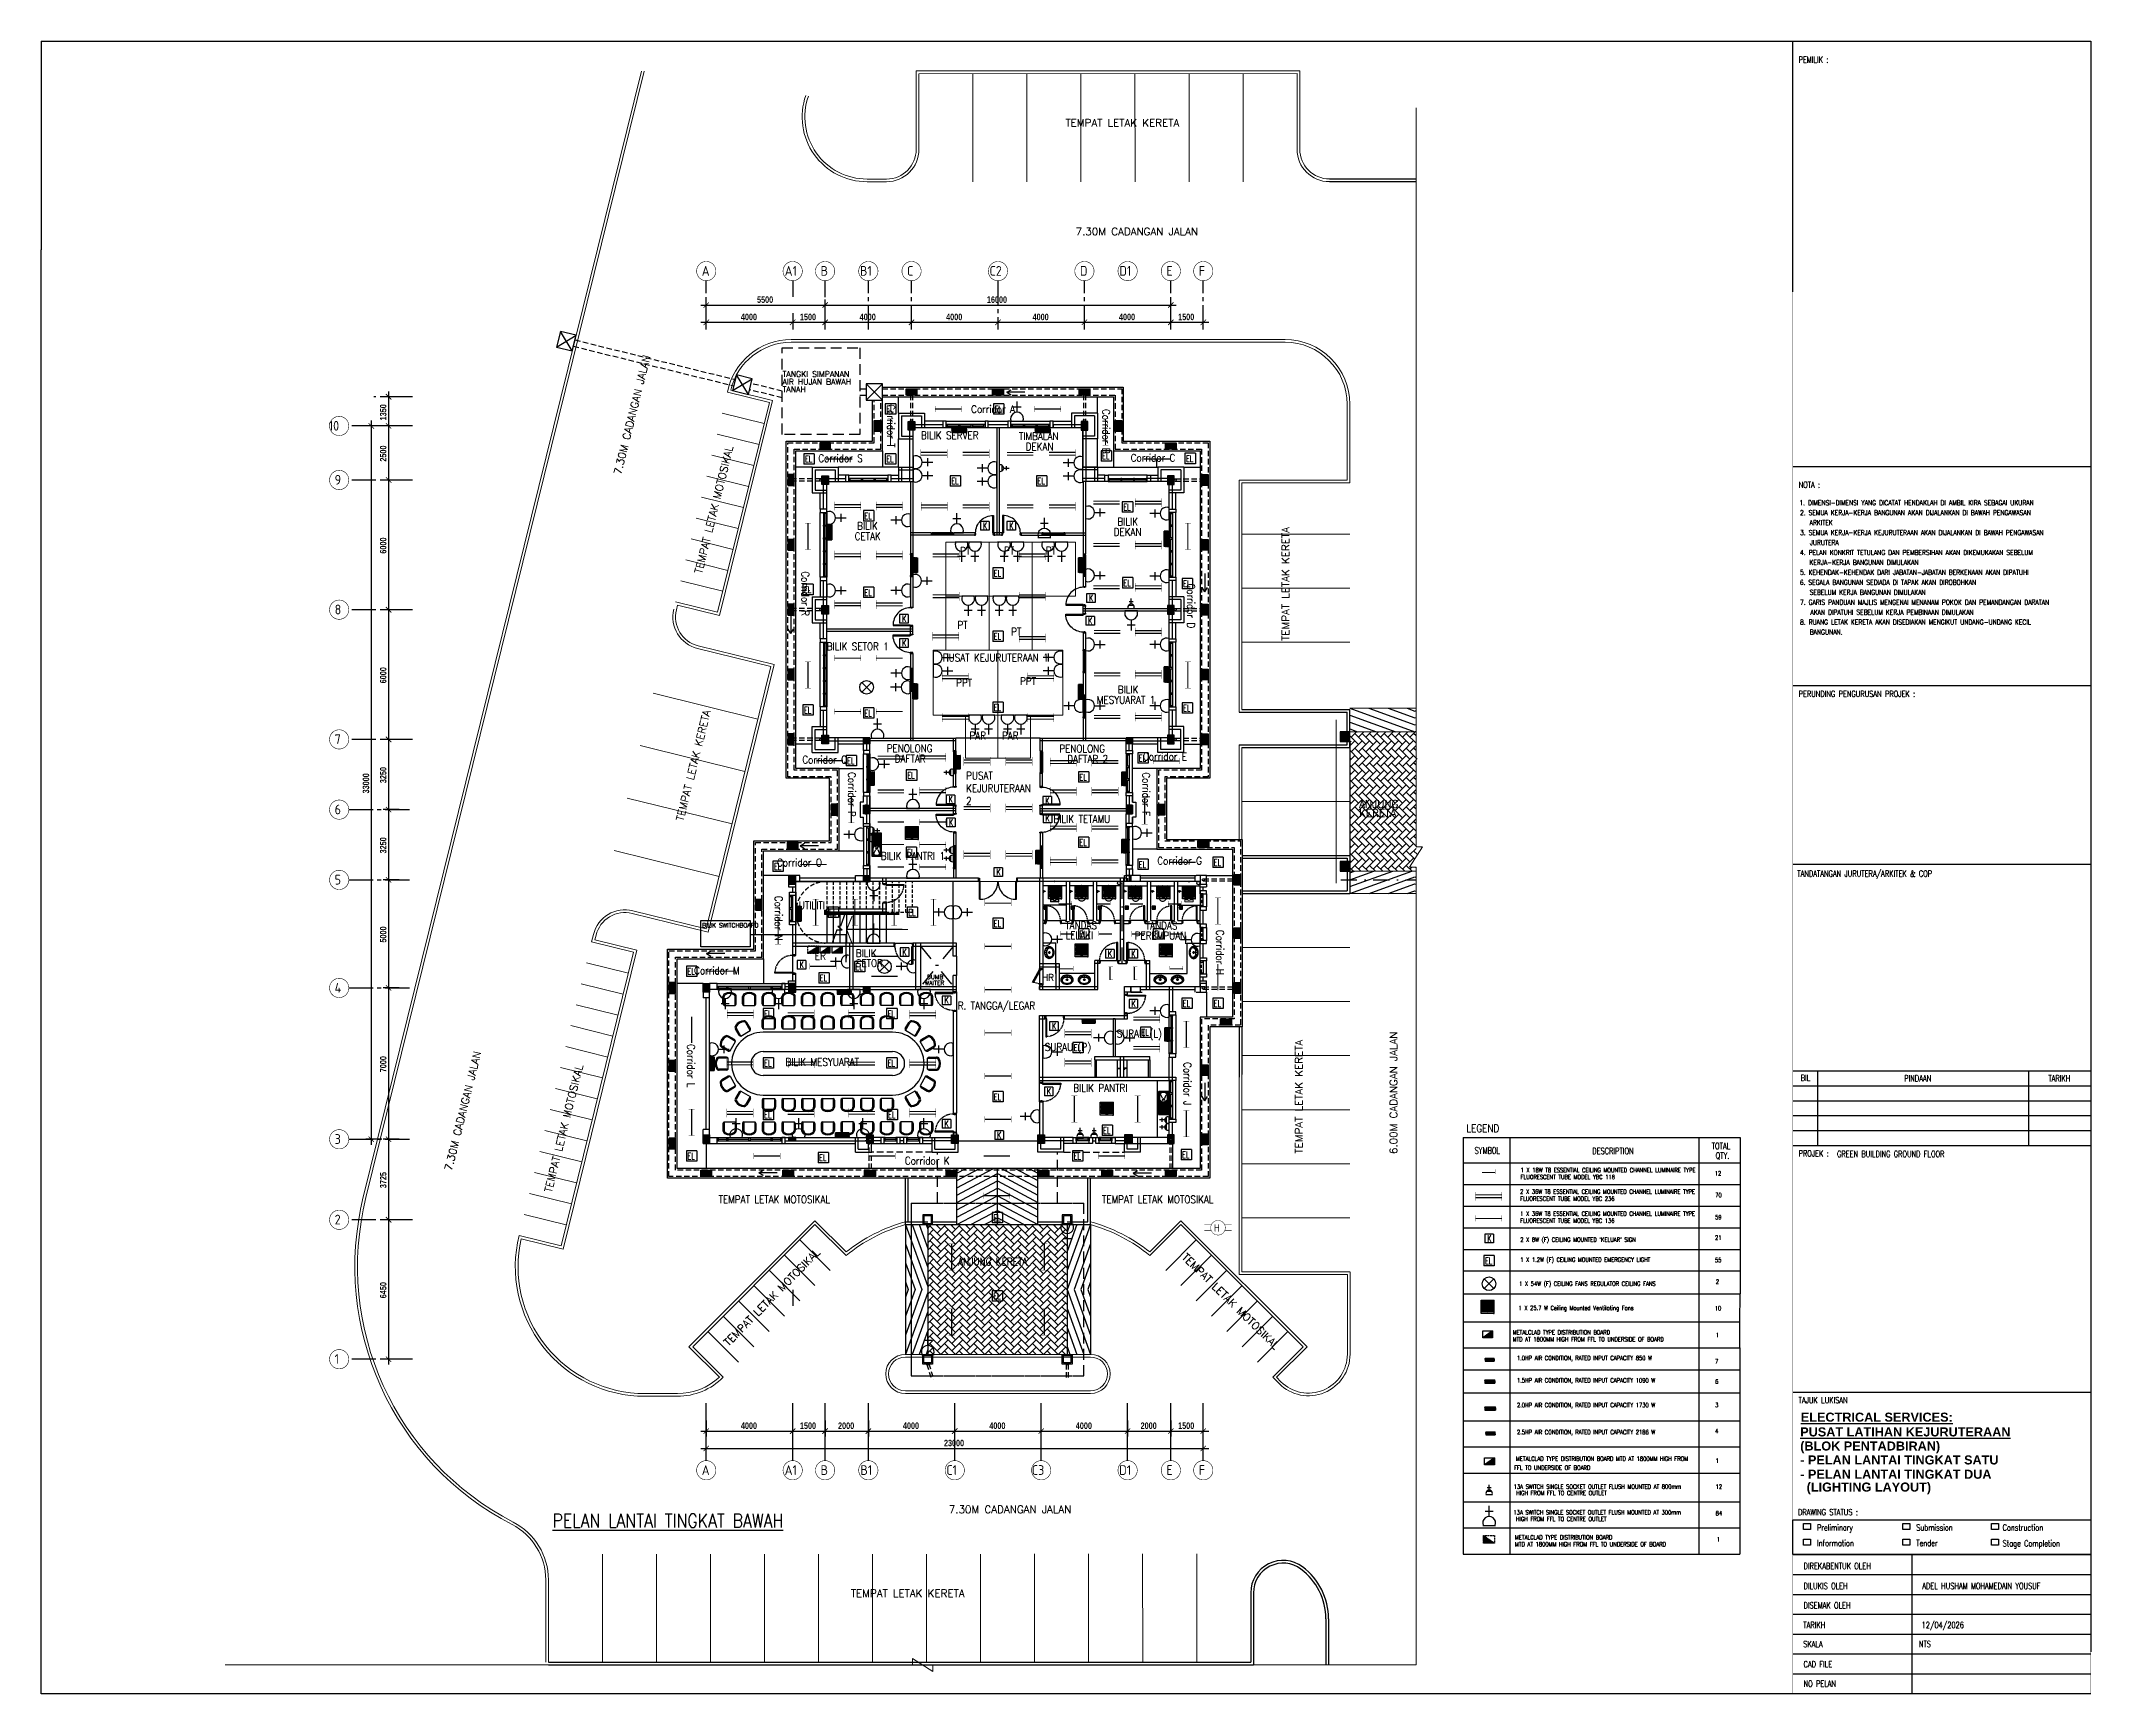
# Model space of a CAD drawing. Header units: inches. Extents: x 16928 to 514628, y -1471 to 241387.
# Drawn here: x 16928 to 111795, y 21 to 76495 of the extents above; entities that cross this region are included whole.
import ezdxf
from ezdxf.enums import TextEntityAlignment as Align

# ---------------------------------------------------------------- set-up
doc = ezdxf.new("R2010")
doc.units = ezdxf.units.IN
doc.header["$MEASUREMENT"] = 0
for name, pattern in [('CENTER2', [1.125, 0.75, -0.125, 0.125, -0.125]), ('DASHDOT', [1, 0.5, -0.25, 0, -0.25]), ('DASHED', [0.75, 0.5, -0.25]), ('DASHED2', [0.375, 0.25, -0.125]), ('HIDDEN', [0.375, 0.25, -0.125])]:
    doc.linetypes.add(name, pattern=pattern)
for name, color, linetype, lineweight in [('1', 8, 'Continuous', 9), ('COLUMN', 8, 'Continuous', 30), ('CORRIDOR', 8, 'Continuous', 20), ('DETAIL', 8, 'Continuous', 20), ('line', 8, 'Continuous', 9), ('t3', 8, 'Continuous', 25), ('windoor', 8, 'Continuous', 18)]:
    doc.layers.add(name, color=color, linetype=linetype, lineweight=lineweight)
for name, color, linetype in [('12. mRspecT - LEGEND', 1, 'Continuous'), ('9', 7, 'Continuous'), ('Cabinet', 8, 'Continuous'), ('carpark', 8, 'Continuous'), ('DIM', 4, 'Continuous'), ('dmension', 4, 'Continuous'), ('DOOR', 2, 'Continuous'), ('DOWNPIPE', 8, 'Continuous'), ('DR', 9, 'Continuous'), ('drain', 8, 'Continuous'), ('dxt_text', 4, 'Continuous'), ('Edges', 7, 'Continuous'), ('ELECT', 6, 'Continuous'), ('FF-TEXT', 7, 'Continuous'), ('FITTING', 8, 'Continuous'), ('FIXT', 8, 'Continuous'), ('GRID', 8, 'CENTER2'), ('GRID-TEXT', 8, 'Continuous'), ('kerb', 8, 'Continuous'), ('LAMPU', 7, 'Continuous'), ('LIGHT', 4, 'Continuous'), ('LW', 2, 'Continuous'), ('LWALL', 8, 'Continuous'), ('manhole', 8, 'Continuous'), ('MSGRATING', 8, 'Continuous'), ('ORIGIN', 8, 'Continuous'), ('partition', 8, 'Continuous'), ('ROOF', 2, 'Continuous'), ('SAN', 8, 'Continuous'), ('SANITARY', 8, 'Continuous'), ('stair', 8, 'Continuous'), ('t.block', 4, 'Continuous'), ('TB', 8, 'Continuous'), ('TEXT', 2, 'Continuous'), ('tiles', 8, 'Continuous'), ('WALL', 1, 'Continuous'), ('WIN', 9, 'Continuous')]:
    doc.layers.add(name, color=color, linetype=linetype)
doc.styles.add('LAILA', font='romans.shx', dxfattribs={"width": 0.85})
doc.styles.add('ROMANS', font='ROMANS', dxfattribs={"width": 0.7})
doc.styles.add('SANSSERIFBOLD', font='SASB____.PFB', dxfattribs={"height": 1200})
doc.styles.get("Standard").update_dxf_attribs({"font": 'arial.ttf'})
doc.styles.add('STYLE1', font='ISOCP.SHX')
doc.styles.add('style2', font='sanssb__.ttf', dxfattribs={"height": 1200})
doc.styles.add('TEXT25', font='SIMPLEX.shx', dxfattribs={"width": 0.7, "height": 62.5})
doc.styles.add('VERDANA1000', font='romand.shx', dxfattribs={"height": 1000})
doc.dimstyles.new('ROMANS', dxfattribs={"dimtxt": 600, "dimasz": 300, "dimexe": 0, "dimexo": 0, "dimgap": 250, "dimtad": 1, "dimdec": 0, "dimdsep": 46, "dimtxsty": 'ROMANS', "dimcen": 10, "dimdle": 150, "dimclrd": 1, "dimclre": 256, "dimclrt": 7, "dimaunit": 1, "dimadec": 0, "dimazin": 0, "dimtfac": 1, "dimtdec": 0, "dimtix": 1, "dimtofl": 0, "dimtmove": 2, "dimatfit": 3, "dimfxl": 1, "dimtolj": 1, "dimarcsym": 0})

msp = doc.modelspace()

# ---------------------------------------------------------------- texts
at = {"layer": 'DIM', "style": 'style2', "width": 0.7}
for s, p in [('5500', (50064, 64380)), ('16000', (60699, 64380)), ('4000', (49314, 63580)), ('1500', (52049, 63580)), ('4000', (54814, 63580)), ('4000', (58814, 63580)), ('4000', (62814, 63580)), ('4000', (66814, 63580)), ('1500', (69549, 63580)), ('4000', (49314, 12283)), ('1500', (52049, 12283)), ('2000', (53814, 12283)), ('4000', (56814, 12283)), ('4000', (60814, 12283)), ('4000', (64814, 12283)), ('2000', (67814, 12283)), ('1500', (69549, 12283)), ('23000', (58714, 11483))]:
    msp.add_text(s, height=300, dxfattribs=at).set_placement(p)
for s, p in [('1350', (32913, 58945)), ('2500', (32913, 57035)), ('6000', (32913, 52780)), ('6000', (32913, 46780)), ('3250', (32913, 42160)), ('33000', (32113, 41685)), ('3250', (32913, 38910)), ('5000', (32913, 34785)), ('7000', (32913, 28785)), ('3725', (32913, 23423)), ('6450', (32913, 18330))]:
    msp.add_text(s, height=300, rotation=90, dxfattribs=at).set_placement(p)
at = {"layer": 'dxt_text', "style": 'TEXT25', "width": 0.7}
for s, height, p in [('PEMILIK :', 287.5, (98261, 75493)), ('NOTA :', 287.5, (98264, 55820)), ('PERUNDING PENGURUSAN PROJEK :', 287.51, (98263, 46149)), ('TANDATANGAN JURUTERA/ARKITEK & COP', 287.51, (98201, 37834)), ('BIL', 287.5, (98362, 28384)), ('PINDAAN', 287.5, (103153, 28360)), ('TARIKH', 287.5, (109824, 28360)), ('PROJEK :', 287.5, (98261, 24884)), ('GREEN BUILDING GROUND FLOOR', 287.51, (100040, 24859)), ('TAJUK LUKISAN', 287.51, (98261, 13471)), ('DIREKABENTUK OLEH', 287.51, (98492, 5797)), ('DILUKIS OLEH', 287.51, (98492, 4878)), ('ADEL HUSHAM MOHAMEDAIN YOUSUF', 287.51, (103986, 4878)), ('DISEMAK OLEH', 287.51, (98492, 3977)), ('TARIKH ', 287.5, (98480, 3069)), ('12/04/2026', 287.5, (103958, 3069)), ('SKALA ', 287.5, (98480, 2185)), ('NTS', 287.5, (103832, 2195)), ('CAD FILE ', 287.5, (98492, 1255)), ('NO PELAN', 287.5, (98492, 351))]:
    msp.add_text(s, height=height, dxfattribs=at).set_placement(p)
at = {"layer": 'dxt_text', "color": 1, "insert": (82892, 26365), "char_height": 350, "attachment_point": 1, "style": 'LAILA'}
msp.add_mtext_dynamic_manual_height_columns('LEGEND', width=2937.88, gutter_width=1750, heights=[0], dxfattribs=at)
at = {"layer": 'dxt_text', "attachment_point": 1, "style": 'TEXT25'}
for s, insert, char_height in [('DRAWING STATUS :', (98237, 8577), 287.51), ('Preliminary', (99114, 7865), 287.51), ('Submission', (103709, 7865), 287.5), ('Construction', (107704, 7865), 287.51), ('Information', (99114, 7146), 287.51), ('Tender', (103709, 7146), 287.5), ('Stage Completion', (107704, 7133), 287.51)]:
    msp.add_mtext(s, dxfattribs=dict(at, insert=insert, char_height=char_height))
at = {"layer": 'ELECT', "color": 1, "style": 'ROMANS', "width": 0.75}
for s, p in [('SYMBOL', (83269, 25013)), ('DESCRIPTION', (88711, 24995)), ('TOTAL', (94241, 25223)), ('QTY.', (94424, 24779))]:
    msp.add_text(s, height=300, dxfattribs=at).set_placement(p)
at = {"layer": 'ELECT', "color": 7, "style": 'ROMANS', "width": 0.75}
for s, p in [('FLUORESCENT TUBE MODEL YBC 118', (85400, 23840)), ('1 X 18W T8 ESSENTIAL CEILING MOUNTED CHANNEL LUMINAIRE TYPE  ', (85400, 24157)), ('12', (94383, 24005)), ('2 X 36W T8 ESSENTIAL CEILING MOUNTED CHANNEL LUMINAIRE TYPE ', (85379, 23165)), ('FLUORESCENT TUBE MODEL YBC 236', (85379, 22832)), ('70', (94406, 23002)), ('FLUORESCENT TUBE MODEL YBC 136', (85379, 21817)), ('1 X 36W T8 ESSENTIAL CEILING MOUNTED CHANNEL LUMINAIRE TYPE  ', (85379, 22143)), ('59', (94401, 21978)), ("2 X 8W (F) CEILING MOUNTED 'KELUAR' SIGN", (85383, 20942)), ('21', (94394, 21035)), ('1 X 1.2W (F) CEILING MOUNTED EMERGENCY LIGHT', (85383, 20012)), ('55', (94394, 19995)), ('1 X 54W (F) CEILING FANS REGULATOR CEILING FANS', (85327, 18902)), ('2', (94430, 18999)), ('1 X 25.7 W Ceiling Mounted Ventilating Fans', (85300, 17783)), ('10', (94383, 17766)), ('METALCLAD TYPE DISTRIBUTION BOARD', (85034, 16651)), ('MTD AT 1800MM HIGH FROM FFL TO UNDERSIDE OF BOARD', (85034, 16334)), ('1', (94430, 16533)), ('1.0HP AIR CONDITION, RATED INPUT CAPACITY 850 W ', (85230, 15465)), ('7', (94400, 15313)), ('1.5HP AIR CONDITION, RATED INPUT CAPACITY 1090 W ', (85230, 14430)), ('6', (94400, 14378)), ('2.0HP AIR CONDITION, RATED INPUT CAPACITY 1730 W ', (85230, 13286)), ('3', (94400, 13290)), ('2.5HP AIR CONDITION, RATED INPUT CAPACITY 2186 W ', (85230, 12035)), ('4', (94400, 12085)), ('FFL TO UNDERSIDE OF BOARD', (85094, 10387)), ('METALCLAD TYPE DISTRIBUTION BOARD MTD AT 1800MM HIGH FROM ', (85186, 10806)), ('1', (94423, 10713)), (' 13A SWITCH SINGLE SOCKET OUTLET FLUSH MOUNTED AT 800mm ', (84956, 9518)), ('12', (94423, 9509)), ('HIGH FROM FFL TO CENTRE OUTLET', (85194, 9215)), (' 13A SWITCH SINGLE SOCKET OUTLET FLUSH MOUNTED AT 300mm ', (84947, 8324)), ('HIGH FROM FFL TO CENTRE OUTLET', (85186, 8022)), ('84', (94426, 8284)), ('METALCLAD TYPE DISTRIBUTION BOARD', (85139, 7169)), ('MTD AT 1800MM HIGH FROM FFL TO UNDERSIDE OF BOARD', (85139, 6851)), ('1', (94480, 7075))]:
    msp.add_text(s, height=200, dxfattribs=at).set_placement(p)
at = {"layer": 'FF-TEXT', "color": 3, "style": 'LAILA', "width": 0.85}
msp.add_text('%%uPELAN LANTAI TINGKAT BAWAH', height=625, dxfattribs=at).set_placement((40600, 7728))
at = {"layer": 'FIXT', "insert": (59739, 42681), "char_height": 350, "attachment_point": 1, "style": 'LAILA'}
msp.add_mtext_dynamic_manual_height_columns('PUSAT KEJURUTERAAN 2', width=3026.46, gutter_width=1750, heights=[0], dxfattribs=at)
at = {"layer": 'GRID-TEXT', "style": 'STYLE1'}
for s, p in [('A', (47505, 65635)), ('A1', (51343, 65635)), ('B', (53005, 65635)), ('B1', (54827, 65635)), ('C', (57005, 65635)), ('C2', (60824, 65635)), ('D', (65005, 65635)), ('D1', (66829, 65635)), ('E', (69005, 65635)), ('F', (70505, 65635)), ('10', (30245, 58470)), ('9', (30518, 55970)), ('8', (30518, 49970)), ('7', (30518, 43970)), ('6', (30518, 40720)), ('5', (30518, 37470)), ('4', (30518, 32470)), ('3', (30518, 25470)), ('2', (30518, 21745)), ('1', (30518, 15295)), ('A', (47505, 10156)), ('A1', (51343, 10156)), ('B', (53005, 10156)), ('B1', (54848, 10156)), ('C1', (58824, 10156)), ('C3', (62780, 10156)), ('D1', (66823, 10156)), ('E', (69005, 10156)), ('F', (70505, 10156))]:
    msp.add_text(s, height=450, dxfattribs=at).set_placement(p)
at = {"layer": 'LIGHT', "color": 7, "style": 'ROMANS'}
msp.add_text('BILIK SWITCHBOARD', height=200, dxfattribs=at).set_placement((47519, 35486))
at = {"layer": 'line', "color": 6, "style": 'ROMANS', "width": 0.75}
for s, height, p in [('1. DIMENSI-DIMENSI YANG DICATAT HENDAKLAH DI AMBIL KIRA SEBAGAI UKURAN', 230.01, (98302, 55016)), ('2. SEMUA KERJA-KERJA BANGUNAN AKAN DIJALANKAN DI BAWAH PENGAWASAN ', 230.01, (98331, 54556)), ('ARKITEK', 230, (98774, 54096)), ('3. SEMUA KERJA-KERJA KEJURUTERAAN AKAN DIJALANKAN DI BAWAH PENGAWASAN ', 230.01, (98331, 53636)), ('JURUTERA', 230, (98786, 53176)), ('4. PELAN KONKRIT TETULANG DAN PEMBERSIHAN AKAN DIKEMUKAKAN SEBELUM ', 230.01, (98331, 52716)), ('KERJA-KERJA BANGUNAN DIMULAKAN', 230.01, (98767, 52255)), ('6. SEGALA BANGUNAN SEDIADA DI TAPAK AKAN DIROBOHKAN', 230.01, (98321, 51335)), ('5. KEHENDAK-KEHENDAK DARI JABATAN-JABATAN BERKENAAN AKAN DIPATUHI', 230.01, (98331, 51795)), ('7. GARIS PANDUAN MAJLIS MENGENAI MENANAM POKOK DAN PEMANDANGAN DARATAN ', 230.01, (98331, 50415)), ('SEBELUM KERJA BANGUNAN DIMULAKAN', 230.01, (98777, 50875)), ('8. RUANG LETAK KERETA AKAN DISEDIAKAN MENGIKUT UNDANG-UNDANG KECIL ', 230.01, (98331, 49494)), ('AKAN DIPATUHI SEBELUM KERJA PEMBINAAN DIMULAKAN', 230.01, (98807, 49955)), ('BANGUNAN.', 230, (98777, 49034))]:
    msp.add_text(s, height=height, rotation=0, dxfattribs=at).set_placement(p)
at = {"layer": 'LW', "insert": (59323, 59804), "char_height": 0.2, "attachment_point": 1}
msp.add_mtext_dynamic_manual_height_columns('Corridor A', width=1765.98, gutter_width=1, heights=[0], dxfattribs=at)
at = {"layer": 'LW', "char_height": 350, "attachment_point": 1, "rotation": 270, "style": 'LAILA'}
for s, insert in [('Corridor T', (56440, 59688)), ('Corridor B', (66393, 59471)), ('Corridor R', (52473, 51960)), ('Corridor D', (70322, 51395)), ('Corridor P', (54627, 42673)), ('Corridor F', (68247, 42660)), ('Corridor N', (51240, 36947)), ('Corridor H', (71665, 35373)), ('Corridor L', (47185, 30093)), ('Corridor J', (70156, 29254))]:
    msp.add_mtext_dynamic_manual_height_columns(s, width=3371.89, gutter_width=1750, heights=[0], dxfattribs=dict(at, insert=insert))
at = {"layer": 'LW', "char_height": 350, "attachment_point": 1, "style": 'LAILA'}
for s, insert in [('Corridor A', (59973, 59639)), ('Corridor S', (52900, 57367)), ('Corridor C', (67356, 57387)), ('Corridor Q', (52159, 43423)), ('Corridor E', (67925, 43566)), ('Corridor O', (50989, 38662)), ('Corridor G', (68587, 38745)), ('Corridor M', (47152, 33665)), ('Corridor K', (56905, 24871))]:
    msp.add_mtext_dynamic_manual_height_columns(s, width=3116.43, gutter_width=1750, heights=[0], dxfattribs=dict(at, insert=insert))
at = {"layer": 't3', "style": 'VERDANA1000'}
for s, p in [('TEMPAT LETAK KERETA', (66970, 72711)), ('7.30M CADANGAN JALAN', (67640, 67684)), ('7.30M CADANGAN JALAN', (61772, 8562)), ('TEMPAT LETAK KERETA', (57036, 4678))]:
    msp.add_text(s, height=350, dxfattribs=at).set_placement(p, align=Align.MIDDLE_CENTER)
for s, rotation, p in [('7.30M CADANGAN JALAN', 76.12028, (44280, 59202)), ('TEMPAT LETAK MOTOSIKAL', 76.12028, (48067, 54816)), ('TEMPAT LETAK KERETA', 90, (74520, 51376)), ('TEMPAT LETAK KERETA', 76.12028, (47115, 42981)), ('6.00M CADANGAN JALAN', 90, (79517, 27835)), ('7.30M CADANGAN JALAN', 76.12028, (36447, 27001)), ('TEMPAT LETAK KERETA', 90, (75136, 27654)), ('TEMPAT LETAK MOTOSIKAL', 76.12028, (41117, 26186)), ('TEMPAT LETAK MOTOSIKAL', 45.44807, (50749, 18371)), ('TEMPAT LETAK MOTOSIKAL', 315.44807, (71985, 18192))]:
    msp.add_text(s, height=350, rotation=rotation, dxfattribs=at).set_placement(p, align=Align.MIDDLE_CENTER)
for s, height, p in [('TANGKI SIMPANAN', 262.5, (51242, 61216)), ('AIR HUJAN BAWAH', 262.5, (51242, 60860)), ('TANAH', 262.5, (51242, 60516)), ('ANJUNG', 350, (77926, 41373)), ('KERETA', 350, (77926, 40950)), ('DUMB', 200, (57927, 33294)), ('HR', 300, (63255, 33320)), ('WAITER', 200, (57824, 33019))]:
    msp.add_text(s, height=height, dxfattribs=at).set_placement(p, align=Align.TOP_LEFT)
at = {"layer": 't3', "style": 'LAILA', "width": 0.85}
for s, p in [('BILIK SERVER', (57649, 58430)), ('TIMBALAN ', (62181, 58388)), ('DEKAN', (62495, 57908)), ('BILIK', (54697, 54238)), ('BILIK', (66738, 54435)), ('CETAK', (54580, 53758)), ('DEKAN', (66569, 53956)), ('BILIK SETOR 1', (53289, 48660)), ('PUSAT KEJURUTERAAN 1', (58662, 48141)), ('BILIK', (66759, 46666)), ('MESYUARAT 1', (65791, 46187)), ('PENOLONG', (56066, 43943)), ('PENOLONG', (64052, 43934)), ('DAFTAR', (56437, 43465)), ('DAFTAR 2', (64422, 43456)), ('BILIK TETAMU', (63782, 40673)), ('BILIK PANTRI 1', (55790, 38970)), ('UTILITI', (52000, 36688)), ('TANDAS', (64325, 35757)), ('LELAKI', (64344, 35290)), ('PEREMPUAN', (67541, 35280)), ('TANDAS', (68050, 35746)), ('ER', (52738, 34344)), ('BILIK ', (54638, 34470)), ('SETOR', (54638, 34005)), ('R. TANGGA/LEGAR', (59350, 32042)), ('SURAU (L)', (66706, 30743)), ('BILIK MESYUARAT', (51380, 29432)), ('SURAU (P)', (63381, 30124)), ('BILIK PANTRI', (64697, 28229)), ('TEMPAT LETAK MOTOSIKAL', (48282, 23076)), ('TEMPAT LETAK MOTOSIKAL', (66026, 23076)), ('ANJUNG KERETA', (59368, 20202))]:
    msp.add_text(s, height=350, dxfattribs=at).set_placement(p, align=Align.TOP_LEFT)
for s, p in [(' PT', (59262, 52734)), (' PT', (61290, 52738)), (' PT', (63222, 52746)), (' PT', (59132, 49302)), (' PT', (61620, 48997)), ('PPT', (59280, 46628)), ('PPT', (62236, 46705)), ('PAR', (59897, 44182)), ('PAR', (61397, 44182))]:
    msp.add_text(s, height=350, dxfattribs=at).set_placement(p)
at = {"layer": 'TEXT', "linetype": 'ByBlock', "style": 'SANSSERIFBOLD'}
for s, p in [('%%UPUSAT LATIHAN KEJURUTERAAN', (98338, 11937)), ('%%UELECTRICAL SERVICES:', (98366, 12620)), ('(BLOK PENTADBIRAN)', (98338, 11285)), ('- PELAN LANTAI TINGKAT SATU', (98338, 10640)), ('- PELAN LANTAI TINGKAT DUA', (98338, 9979)), ('(LIGHTING LAYOUT)', (98635, 9385))]:
    msp.add_text(s, height=419.4, dxfattribs=at).set_placement(p)

# ---------------------------------------------------------------- blocks, each defined once
blk = doc.blocks.new('air con')
at = {"layer": 'Edges'}
for p, q in [((71, 42), (152, 42)), ((71, 42), (71, 41)), ((71, 41), (152, 41)), ((71, 41), (71, 39)), ((152, 39), (71, 39)), ((71, 39), (152, 39)), ((71, 39), (71, 39)), ((71, 37), (71, 39)), ((71, 37), (71, 37)), ((152, 37), (71, 37)), ((71, 37), (71, 37)), ((152, 37), (71, 37)), ((152, 37), (71, 37)), ((71, 36), (71, 37)), ((152, 36), (71, 36)), ((71, 36), (71, 36)), ((152, 36), (71, 36)), ((71, 36), (71, 35)), ((71, 35), (71, 35)), ((152, 35), (71, 35)), ((152, 35), (71, 35)), ((152, 35), (71, 35)), ((71, 35), (71, 35)), ((152, 35), (71, 35)), ((71, 35), (71, 34)), ((71, 35), (71, 35)), ((152, 34), (71, 34)), ((71, 34), (71, 34)), ((71, 34), (71, 34)), ((152, 34), (71, 34)), ((152, 34), (71, 34)), ((71, 34), (71, 33)), ((152, 33), (71, 33)), ((152, 33), (71, 33)), ((152, 33), (71, 33)), ((71, 33), (71, 33)), ((71, 33), (71, 32)), ((71, 33), (71, 33)), ((152, 32), (71, 32)), ((71, 32), (71, 32)), ((152, 32), (71, 32)), ((71, 32), (71, 31)), ((152, 31), (71, 31)), ((71, 31), (71, 31)), ((152, 31), (71, 31)), ((152, 31), (71, 31)), ((71, 31), (71, 30)), ((71, 31), (71, 31)), ((152, 30), (71, 30)), ((152, 30), (71, 30)), ((71, 30), (71, 30)), ((71, 30), (71, 29)), ((152, 30), (71, 30)), ((71, 30), (71, 30)), ((152, 29), (71, 29)), ((71, 29), (71, 29)), ((152, 29), (71, 29)), ((71, 28), (71, 29)), ((152, 28), (71, 28)), ((71, 28), (71, 28)), ((71, 28), (71, 27)), ((152, 28), (71, 28)), ((152, 27), (71, 27)), ((71, 27), (71, 27)), ((71, 27), (71, 26)), ((152, 27), (71, 27)), ((152, 26), (71, 26)), ((71, 26), (71, 26)), ((152, 26), (71, 26)), ((71, 26), (71, 25)), ((152, 25), (71, 25)), ((71, 25), (71, 25)), ((152, 25), (71, 25)), ((71, 25), (71, 24)), ((152, 24), (71, 24)), ((152, 24), (71, 24)), ((71, 24), (71, 24)), ((71, 24), (71, 23)), ((71, 23), (71, 23)), ((152, 23), (71, 23)), ((152, 23), (71, 23)), ((71, 23), (71, 22)), ((152, 22), (71, 22)), ((71, 22), (71, 20)), ((152, 20), (71, 20)), ((71, 20), (71, 19)), ((152, 19), (71, 19)), ((71, 19), (71, 15)), ((77, 15), (71, 15)), ((71, 15), (71, 15)), ((71, 15), (152, 15)), ((73, 21), (74, 21)), ((73, 21), (73, 21)), ((73, 21), (73, 21)), ((73, 21), (74, 21)), ((74, 21), (73, 21)), ((73, 21), (73, 21)), ((73, 21), (73, 21)), ((73, 21), (73, 21)), ((73, 21), (73, 21)), ((73, 21), (73, 21)), ((73, 21), (73, 21)), ((73, 21), (73, 21)), ((73, 21), (73, 21)), ((73, 21), (73, 21)), ((73, 21), (73, 21)), ((74, 21), (73, 21)), ((73, 21), (73, 21)), ((73, 21), (73, 21)), ((73, 21), (74, 21)), ((74, 21), (73, 21)), ((73, 21), (73, 21)), ((73, 21), (73, 21)), ((73, 21), (73, 21)), ((73, 21), (73, 21)), ((73, 21), (73, 21)), ((73, 21), (73, 21)), ((74, 21), (74, 21)), ((74, 21), (74, 21)), ((74, 21), (74, 21)), ((74, 21), (74, 21)), ((74, 21), (74, 21)), ((74, 21), (74, 21)), ((74, 21), (74, 21)), ((74, 21), (74, 21)), ((74, 21), (74, 21)), ((74, 21), (74, 21)), ((74, 21), (74, 21)), ((74, 21), (74, 21)), ((74, 21), (74, 21)), ((74, 21), (74, 21)), ((74, 21), (74, 21)), ((74, 21), (74, 21)), ((74, 21), (74, 21)), ((74, 21), (74, 21)), ((74, 21), (74, 21)), ((74, 21), (74, 21)), ((74, 21), (74, 21)), ((74, 21), (74, 21)), ((74, 21), (74, 21)), ((74, 21), (74, 21)), ((74, 21), (74, 21)), ((74, 21), (74, 21)), ((74, 21), (74, 21)), ((74, 21), (74, 21)), ((74, 21), (74, 21)), ((74, 21), (74, 21)), ((74, 21), (74, 21)), ((74, 21), (74, 21)), ((74, 21), (74, 21)), ((74, 21), (74, 21)), ((74, 21), (74, 21)), ((74, 21), (74, 21)), ((74, 21), (74, 21)), ((74, 21), (74, 21)), ((74, 21), (74, 21)), ((74, 21), (74, 21)), ((74, 21), (74, 21)), ((74, 21), (74, 21)), ((74, 21), (74, 21)), ((74, 21), (74, 21)), ((74, 21), (74, 21)), ((74, 21), (75, 21)), ((75, 21), (74, 21)), ((74, 21), (74, 21)), ((74, 21), (74, 21)), ((75, 21), (75, 21)), ((75, 21), (75, 21)), ((75, 21), (75, 21)), ((75, 21), (75, 21)), ((75, 21), (76, 21)), ((75, 21), (75, 21)), ((75, 21), (75, 21)), ((76, 21), (75, 21)), ((75, 21), (75, 21)), ((75, 21), (75, 21)), ((76, 21), (75, 21)), ((75, 21), (76, 21)), ((76, 21), (76, 21)), ((76, 21), (76, 21)), ((76, 21), (77, 21)), ((76, 21), (76, 21)), ((76, 21), (76, 21)), ((76, 21), (76, 21)), ((77, 21), (76, 21)), ((76, 21), (76, 21)), ((76, 21), (76, 21)), ((76, 21), (76, 21)), ((76, 21), (76, 21)), ((76, 21), (77, 21)), ((77, 21), (76, 21)), ((76, 21), (76, 21)), ((77, 21), (77, 21)), ((77, 21), (77, 21)), ((77, 21), (77, 21)), ((77, 21), (78, 21)), ((77, 21), (77, 21)), ((77, 21), (77, 21)), ((77, 21), (77, 21)), ((77, 21), (77, 21)), ((77, 21), (77, 21)), ((77, 21), (77, 21)), ((77, 21), (77, 21)), ((77, 21), (77, 21)), ((77, 21), (77, 21)), ((77, 21), (77, 21)), ((77, 21), (77, 21)), ((77, 21), (77, 21)), ((77, 21), (77, 21)), ((77, 21), (77, 21)), ((77, 21), (77, 21)), ((77, 21), (77, 21)), ((77, 21), (77, 21)), ((77, 21), (77, 21)), ((77, 21), (77, 21)), ((77, 21), (77, 21)), ((77, 21), (77, 21)), ((77, 21), (77, 21)), ((77, 21), (77, 21)), ((77, 21), (77, 21)), ((77, 21), (77, 21)), ((77, 21), (77, 21)), ((77, 21), (77, 21)), ((77, 21), (77, 21)), ((77, 21), (77, 21)), ((77, 21), (77, 21)), ((77, 21), (77, 21)), ((77, 21), (77, 21)), ((77, 21), (77, 21)), ((78, 21), (77, 21)), ((77, 21), (77, 21)), ((77, 21), (77, 21)), ((77, 21), (77, 21)), ((77, 21), (77, 21)), ((77, 21), (78, 21)), ((78, 21), (77, 21)), ((77, 21), (77, 21)), ((77, 18), (77, 19)), ((77, 15), (77, 19)), ((77, 17), (77, 18)), ((77, 18), (77, 18)), ((77, 18), (77, 18)), ((77, 16), (77, 17)), ((77, 17), (77, 17)), ((77, 17), (77, 17)), ((77, 17), (77, 17)), ((77, 15), (77, 16)), ((77, 16), (77, 16)), ((77, 16), (77, 16)), ((77, 15), (77, 15)), ((77, 15), (77, 15)), ((77, 15), (77, 15)), ((77, 15), (77, 15)), ((77, 15), (77, 15)), ((146, 15), (77, 15)), ((146, 15), (77, 15)), ((77, 15), (77, 15)), ((146, 15), (77, 15)), ((77, 15), (77, 15)), ((77, 15), (77, 15)), ((78, 21), (78, 21)), ((78, 21), (78, 21)), ((78, 21), (78, 21)), ((78, 21), (78, 21)), ((78, 21), (78, 21)), ((78, 21), (78, 21)), ((78, 21), (78, 21)), ((78, 21), (78, 21)), ((78, 21), (78, 21)), ((78, 21), (78, 21)), ((78, 21), (78, 21)), ((78, 21), (78, 21)), ((78, 21), (78, 21)), ((78, 21), (78, 21)), ((78, 21), (78, 21)), ((78, 21), (78, 21)), ((78, 21), (78, 21)), ((78, 21), (78, 21)), ((78, 21), (78, 21)), ((78, 21), (78, 21)), ((78, 21), (78, 21)), ((78, 21), (78, 21)), ((78, 21), (78, 21)), ((78, 21), (78, 21)), ((78, 21), (78, 21)), ((106, 17), (107, 17)), ((107, 17), (106, 17)), ((106, 17), (106, 17)), ((106, 17), (106, 17)), ((106, 17), (106, 17)), ((106, 17), (106, 17)), ((106, 17), (106, 17)), ((106, 17), (106, 17)), ((106, 17), (106, 17)), ((106, 17), (106, 17)), ((106, 17), (106, 17)), ((106, 17), (106, 17)), ((106, 17), (106, 17)), ((106, 17), (106, 17)), ((107, 17), (106, 17)), ((106, 17), (106, 17)), ((106, 17), (106, 17)), ((106, 17), (106, 17)), ((106, 17), (106, 17)), ((106, 17), (106, 17)), ((106, 17), (106, 17)), ((106, 17), (106, 17)), ((106, 17), (106, 17)), ((106, 17), (106, 17)), ((106, 17), (106, 17)), ((106, 17), (106, 17)), ((106, 17), (107, 17)), ((106, 17), (106, 17)), ((106, 17), (106, 17)), ((106, 17), (106, 17)), ((106, 17), (106, 17)), ((106, 17), (106, 17)), ((106, 17), (106, 17)), ((107, 17), (108, 17)), ((107, 17), (108, 17)), ((108, 17), (107, 17)), ((107, 17), (107, 17)), ((107, 17), (107, 17)), ((107, 17), (107, 17)), ((107, 17), (107, 17)), ((107, 17), (107, 17)), ((107, 17), (107, 17)), ((107, 17), (107, 17)), ((107, 17), (107, 17)), ((107, 17), (107, 17)), ((107, 17), (107, 17)), ((107, 17), (107, 17)), ((107, 17), (107, 17)), ((107, 17), (107, 17)), ((107, 17), (107, 17)), ((107, 17), (107, 17)), ((107, 17), (107, 17)), ((107, 17), (107, 17)), ((107, 17), (107, 17)), ((107, 17), (107, 17)), ((107, 17), (107, 17)), ((107, 17), (107, 17)), ((107, 17), (107, 17)), ((107, 17), (107, 17)), ((107, 17), (107, 17)), ((107, 17), (107, 17)), ((107, 17), (107, 17)), ((107, 17), (107, 17)), ((107, 17), (107, 17)), ((107, 17), (107, 17)), ((107, 17), (107, 17)), ((107, 17), (107, 17)), ((107, 17), (107, 17)), ((107, 17), (107, 17)), ((107, 17), (107, 17)), ((107, 17), (107, 17)), ((107, 17), (107, 17)), ((107, 17), (107, 17)), ((107, 17), (107, 17)), ((107, 17), (107, 17)), ((107, 17), (107, 17)), ((107, 17), (107, 17)), ((107, 17), (107, 17)), ((107, 17), (107, 17)), ((107, 17), (107, 17)), ((107, 17), (107, 17)), ((107, 17), (107, 17)), ((107, 17), (107, 17)), ((107, 17), (107, 17)), ((107, 17), (107, 17)), ((107, 17), (107, 17)), ((107, 17), (107, 17)), ((107, 17), (107, 17)), ((107, 17), (107, 17)), ((107, 17), (107, 17)), ((107, 17), (107, 17)), ((107, 17), (107, 17)), ((107, 17), (107, 17)), ((107, 17), (107, 17)), ((107, 17), (107, 17)), ((107, 17), (107, 17)), ((107, 17), (107, 17)), ((107, 17), (107, 17)), ((107, 17), (107, 17)), ((107, 17), (107, 17)), ((107, 17), (107, 17)), ((107, 17), (107, 17)), ((107, 17), (107, 17)), ((107, 17), (107, 17)), ((107, 17), (107, 17)), ((107, 17), (107, 17)), ((107, 17), (107, 17)), ((107, 17), (107, 17)), ((107, 17), (107, 17)), ((107, 17), (107, 17)), ((107, 17), (107, 17)), ((107, 17), (107, 17)), ((107, 17), (107, 17)), ((107, 17), (107, 17)), ((107, 17), (107, 17)), ((107, 17), (107, 17)), ((107, 17), (107, 17)), ((107, 17), (107, 17)), ((107, 17), (107, 17)), ((107, 17), (107, 17)), ((107, 17), (107, 17)), ((107, 17), (107, 17)), ((107, 17), (107, 17)), ((107, 17), (107, 17)), ((107, 17), (107, 17)), ((107, 17), (107, 17)), ((107, 17), (107, 17)), ((107, 17), (107, 17)), ((107, 17), (107, 17)), ((107, 17), (107, 17)), ((107, 17), (107, 17)), ((107, 17), (107, 17)), ((107, 17), (107, 17)), ((107, 17), (107, 17)), ((107, 17), (107, 17)), ((107, 17), (107, 17)), ((107, 17), (107, 17)), ((107, 17), (107, 17)), ((107, 17), (107, 17)), ((107, 17), (107, 17)), ((107, 17), (107, 17)), ((107, 17), (107, 17)), ((107, 17), (107, 17)), ((107, 17), (107, 17)), ((107, 17), (107, 17)), ((107, 17), (107, 17)), ((107, 17), (107, 17)), ((107, 17), (107, 17)), ((107, 17), (107, 17)), ((107, 17), (107, 17)), ((107, 17), (107, 17)), ((107, 17), (107, 17)), ((107, 17), (107, 17)), ((107, 17), (107, 17)), ((107, 17), (107, 17)), ((107, 17), (107, 17)), ((107, 17), (107, 17)), ((107, 17), (107, 17)), ((107, 17), (107, 17)), ((107, 17), (107, 17)), ((107, 17), (107, 17)), ((107, 17), (107, 17)), ((107, 17), (107, 17)), ((107, 17), (107, 17)), ((107, 17), (107, 17)), ((107, 17), (107, 17)), ((107, 17), (107, 17)), ((107, 17), (107, 17)), ((107, 17), (107, 17)), ((107, 17), (107, 17)), ((107, 17), (107, 17)), ((107, 17), (107, 17)), ((107, 17), (107, 17)), ((107, 17), (107, 17)), ((107, 17), (107, 17)), ((107, 17), (107, 17)), ((107, 17), (107, 17)), ((107, 17), (107, 17)), ((107, 17), (107, 17)), ((107, 17), (107, 17)), ((107, 17), (107, 17)), ((107, 17), (107, 17)), ((107, 17), (107, 17)), ((107, 17), (107, 17)), ((107, 17), (107, 17)), ((107, 17), (107, 17)), ((107, 17), (107, 17)), ((107, 17), (107, 17)), ((107, 17), (107, 17)), ((107, 17), (107, 17)), ((107, 17), (107, 17)), ((107, 17), (107, 17)), ((107, 17), (107, 17)), ((107, 17), (107, 17)), ((107, 17), (107, 17)), ((107, 17), (107, 17)), ((107, 17), (107, 17)), ((107, 17), (107, 17)), ((107, 17), (107, 17)), ((107, 17), (107, 17)), ((107, 17), (107, 17)), ((107, 17), (107, 17)), ((107, 17), (107, 17)), ((107, 17), (107, 17)), ((107, 17), (107, 17)), ((107, 17), (107, 17)), ((107, 17), (107, 17)), ((107, 17), (107, 17)), ((107, 17), (107, 17)), ((107, 17), (107, 17)), ((107, 17), (107, 17)), ((107, 17), (107, 17)), ((107, 17), (107, 17)), ((107, 17), (107, 17)), ((107, 17), (107, 17)), ((107, 17), (107, 17)), ((107, 17), (107, 17)), ((107, 17), (107, 17)), ((107, 17), (107, 17)), ((107, 17), (107, 17)), ((107, 17), (107, 17)), ((107, 17), (107, 17)), ((107, 17), (107, 17)), ((107, 17), (107, 17)), ((107, 17), (107, 17)), ((107, 17), (107, 17)), ((107, 17), (107, 17)), ((107, 17), (107, 17)), ((107, 17), (107, 17)), ((107, 17), (107, 17)), ((107, 17), (107, 17)), ((107, 17), (107, 17)), ((107, 17), (107, 17)), ((107, 17), (107, 17)), ((107, 17), (107, 17)), ((107, 17), (107, 17)), ((107, 17), (107, 17)), ((107, 17), (107, 17)), ((107, 17), (107, 17)), ((107, 17), (107, 17)), ((107, 17), (107, 17)), ((108, 17), (108, 17)), ((108, 17), (108, 17)), ((108, 17), (108, 17)), ((108, 17), (108, 17)), ((108, 17), (108, 17)), ((108, 17), (108, 17)), ((108, 17), (108, 17)), ((108, 17), (108, 17)), ((108, 17), (108, 17)), ((108, 17), (108, 17)), ((108, 17), (108, 17)), ((108, 17), (108, 17)), ((108, 17), (108, 17)), ((108, 17), (108, 17)), ((108, 17), (108, 17)), ((108, 17), (108, 17)), ((108, 17), (108, 17)), ((108, 17), (108, 17)), ((108, 17), (108, 17)), ((108, 17), (108, 17)), ((108, 17), (108, 17)), ((108, 17), (108, 17)), ((108, 17), (108, 17)), ((108, 17), (108, 17)), ((108, 17), (108, 17)), ((108, 17), (108, 17)), ((108, 17), (108, 17)), ((108, 17), (108, 17)), ((108, 17), (108, 17)), ((108, 17), (108, 17)), ((108, 17), (108, 17)), ((108, 17), (108, 17)), ((108, 17), (108, 17)), ((108, 17), (108, 17)), ((108, 17), (108, 17)), ((108, 17), (108, 17)), ((108, 17), (108, 17)), ((108, 17), (108, 17)), ((108, 17), (108, 17)), ((108, 17), (108, 17)), ((108, 17), (108, 17)), ((108, 17), (108, 17)), ((108, 17), (108, 17)), ((108, 17), (108, 17)), ((108, 17), (108, 17)), ((108, 17), (108, 17)), ((108, 17), (108, 17)), ((108, 17), (108, 17)), ((108, 17), (108, 17)), ((108, 17), (108, 17)), ((108, 17), (108, 17)), ((108, 17), (108, 17)), ((108, 17), (108, 17)), ((108, 17), (108, 17)), ((108, 17), (108, 17)), ((108, 17), (108, 17)), ((108, 17), (108, 17)), ((108, 17), (108, 17)), ((108, 17), (108, 17)), ((108, 17), (108, 17)), ((108, 17), (108, 17)), ((108, 17), (108, 17)), ((108, 17), (108, 17)), ((108, 17), (108, 17)), ((109, 17), (109, 17)), ((109, 17), (109, 17)), ((109, 17), (109, 17)), ((109, 17), (109, 17)), ((109, 17), (109, 17)), ((109, 17), (109, 17)), ((109, 17), (109, 17)), ((109, 17), (109, 17)), ((109, 17), (109, 17)), ((109, 17), (109, 17)), ((109, 17), (109, 17)), ((109, 17), (109, 17)), ((109, 17), (109, 17)), ((109, 17), (109, 17)), ((109, 17), (109, 17)), ((109, 17), (109, 17)), ((109, 17), (109, 17)), ((109, 17), (109, 17)), ((109, 17), (109, 17)), ((109, 17), (109, 17)), ((109, 17), (109, 17)), ((109, 17), (109, 17)), ((109, 17), (109, 17)), ((109, 17), (110, 17)), ((109, 17), (109, 17)), ((109, 17), (109, 17)), ((109, 17), (109, 17)), ((109, 17), (109, 17)), ((109, 17), (109, 17)), ((109, 17), (109, 17)), ((109, 17), (109, 17)), ((109, 17), (109, 17)), ((109, 17), (109, 17)), ((109, 17), (109, 17)), ((109, 17), (109, 17)), ((109, 17), (109, 17)), ((109, 17), (109, 17)), ((109, 17), (109, 17)), ((109, 17), (109, 17)), ((109, 17), (109, 17)), ((109, 17), (109, 17)), ((109, 17), (109, 17)), ((109, 17), (109, 17)), ((109, 17), (109, 17)), ((109, 17), (109, 17)), ((109, 17), (109, 17)), ((109, 17), (109, 17)), ((109, 17), (109, 17)), ((109, 17), (109, 17)), ((109, 17), (109, 17)), ((109, 17), (109, 17)), ((109, 17), (109, 17)), ((109, 17), (109, 17)), ((109, 17), (109, 17)), ((109, 17), (109, 17)), ((109, 17), (109, 17)), ((109, 17), (109, 17)), ((109, 17), (109, 17)), ((109, 17), (109, 17)), ((109, 17), (109, 17)), ((109, 17), (109, 17)), ((109, 17), (109, 17)), ((109, 17), (109, 17)), ((109, 17), (109, 17)), ((109, 17), (109, 17)), ((109, 17), (109, 17)), ((109, 17), (109, 17)), ((109, 17), (109, 17)), ((109, 17), (109, 17)), ((109, 17), (109, 17)), ((109, 17), (109, 17)), ((109, 17), (109, 17)), ((109, 17), (109, 17)), ((109, 17), (109, 17)), ((109, 17), (109, 17)), ((109, 17), (109, 17)), ((109, 17), (109, 17)), ((109, 17), (109, 17)), ((109, 17), (109, 17)), ((109, 17), (109, 17)), ((109, 17), (109, 17)), ((109, 17), (109, 17)), ((109, 17), (109, 17)), ((109, 17), (109, 17)), ((109, 17), (109, 17)), ((109, 17), (109, 17)), ((109, 17), (109, 17)), ((109, 17), (109, 17)), ((109, 17), (109, 17)), ((109, 17), (109, 17)), ((109, 17), (109, 17)), ((109, 17), (109, 17)), ((109, 17), (109, 17)), ((109, 17), (109, 17)), ((109, 17), (109, 17)), ((109, 17), (109, 17)), ((109, 17), (109, 17)), ((109, 17), (109, 17)), ((109, 17), (109, 17)), ((109, 17), (109, 17)), ((109, 17), (109, 17)), ((109, 17), (109, 17)), ((109, 17), (109, 17)), ((109, 17), (109, 17)), ((109, 17), (109, 17)), ((109, 17), (110, 17)), ((109, 17), (109, 17)), ((109, 17), (109, 17)), ((109, 17), (109, 17)), ((109, 17), (109, 17)), ((109, 17), (109, 17)), ((109, 17), (109, 17)), ((109, 17), (109, 17)), ((109, 17), (109, 17)), ((109, 17), (109, 17)), ((109, 17), (109, 17)), ((109, 17), (109, 17)), ((109, 17), (109, 17)), ((109, 17), (109, 17)), ((109, 17), (109, 17)), ((109, 17), (109, 17)), ((109, 17), (109, 17)), ((109, 17), (109, 17)), ((109, 17), (109, 17)), ((109, 17), (109, 17)), ((109, 17), (109, 17)), ((109, 17), (109, 17)), ((109, 17), (109, 17)), ((109, 17), (109, 17)), ((109, 17), (109, 17)), ((109, 17), (109, 17)), ((109, 17), (109, 17)), ((109, 17), (109, 17)), ((109, 17), (109, 17)), ((109, 17), (109, 17)), ((109, 17), (109, 17)), ((109, 17), (109, 17)), ((109, 17), (109, 17)), ((109, 17), (109, 17)), ((109, 17), (109, 17)), ((109, 17), (109, 17)), ((109, 17), (109, 17)), ((109, 17), (109, 17)), ((109, 17), (109, 17)), ((109, 17), (109, 17)), ((109, 17), (109, 17)), ((109, 17), (109, 17)), ((109, 17), (109, 17)), ((109, 17), (109, 17)), ((109, 17), (109, 17)), ((109, 17), (109, 17)), ((109, 17), (109, 17)), ((109, 17), (109, 17)), ((109, 17), (109, 17)), ((109, 17), (109, 17)), ((109, 17), (109, 17)), ((109, 17), (109, 17)), ((109, 17), (109, 17)), ((109, 17), (109, 17)), ((109, 17), (109, 17)), ((109, 17), (109, 17)), ((109, 17), (109, 17)), ((109, 17), (109, 17)), ((109, 17), (109, 17)), ((109, 17), (109, 17)), ((109, 17), (109, 17)), ((110, 17), (110, 17)), ((110, 17), (110, 17)), ((110, 17), (110, 17)), ((110, 17), (110, 17)), ((110, 17), (110, 17)), ((109, 17), (110, 17)), ((110, 17), (110, 17)), ((110, 17), (110, 17)), ((110, 17), (110, 17)), ((110, 17), (110, 17)), ((110, 17), (110, 17)), ((110, 17), (110, 17)), ((110, 17), (110, 17)), ((110, 17), (110, 17)), ((110, 17), (110, 17)), ((110, 17), (110, 17)), ((110, 17), (110, 17)), ((110, 17), (111, 17)), ((109, 17), (110, 17)), ((110, 17), (110, 17)), ((110, 17), (110, 17)), ((110, 17), (110, 17)), ((110, 17), (110, 17)), ((110, 17), (110, 17)), ((110, 17), (110, 17)), ((110, 17), (110, 17)), ((110, 17), (109, 17)), ((110, 17), (110, 17)), ((110, 17), (110, 17)), ((110, 17), (110, 17)), ((110, 17), (110, 17)), ((110, 17), (110, 17)), ((110, 17), (110, 17)), ((110, 17), (110, 17)), ((110, 17), (110, 17)), ((110, 17), (110, 17)), ((110, 17), (110, 17)), ((110, 17), (110, 17)), ((110, 17), (110, 17)), ((110, 17), (109, 17)), ((109, 17), (109, 17)), ((109, 17), (109, 17)), ((109, 17), (110, 17)), ((110, 17), (110, 17)), ((110, 17), (110, 17)), ((110, 17), (110, 17)), ((110, 17), (110, 17)), ((110, 17), (110, 17)), ((110, 17), (110, 17)), ((110, 17), (110, 17)), ((110, 17), (110, 17)), ((110, 17), (110, 17)), ((110, 17), (110, 17)), ((110, 17), (110, 17)), ((110, 17), (110, 17)), ((110, 17), (110, 17)), ((110, 17), (109, 17)), ((109, 17), (109, 17)), ((110, 17), (110, 17)), ((110, 17), (110, 17)), ((110, 17), (110, 17)), ((110, 17), (110, 17)), ((110, 17), (110, 17)), ((110, 17), (110, 17)), ((110, 17), (110, 17)), ((110, 17), (110, 17)), ((110, 17), (110, 17)), ((110, 17), (110, 17)), ((110, 17), (110, 17)), ((110, 17), (110, 17)), ((109, 17), (109, 17)), ((109, 17), (109, 17)), ((110, 17), (110, 17)), ((110, 17), (110, 17)), ((110, 17), (110, 17)), ((110, 17), (110, 17)), ((110, 17), (110, 17)), ((110, 17), (110, 17)), ((110, 17), (110, 17)), ((110, 17), (110, 17)), ((110, 17), (111, 17)), ((111, 17), (110, 17)), ((110, 17), (110, 17)), ((110, 17), (110, 17)), ((110, 17), (110, 17)), ((110, 17), (110, 17)), ((110, 17), (110, 17)), ((110, 17), (110, 17)), ((110, 17), (110, 17)), ((110, 17), (110, 17)), ((110, 17), (110, 17)), ((110, 17), (110, 17)), ((110, 17), (110, 17)), ((110, 17), (110, 17)), ((110, 17), (110, 17)), ((110, 17), (110, 17)), ((110, 17), (110, 17)), ((110, 17), (110, 17)), ((110, 17), (110, 17)), ((110, 17), (110, 17)), ((109, 17), (109, 17)), ((110, 17), (110, 17)), ((110, 17), (110, 17)), ((110, 17), (110, 17)), ((110, 17), (110, 17)), ((110, 17), (110, 17)), ((110, 17), (110, 17)), ((110, 17), (110, 17)), ((110, 17), (110, 17)), ((110, 17), (110, 17)), ((110, 17), (110, 17)), ((110, 17), (110, 17)), ((110, 17), (109, 17)), ((109, 17), (109, 17)), ((110, 17), (110, 17)), ((110, 17), (110, 17)), ((110, 17), (110, 17)), ((110, 17), (110, 17)), ((110, 17), (110, 17)), ((110, 17), (110, 17)), ((111, 17), (111, 17)), ((111, 17), (111, 17)), ((111, 17), (111, 17)), ((111, 17), (111, 17)), ((111, 17), (111, 17)), ((111, 17), (111, 17)), ((111, 17), (111, 17)), ((111, 17), (111, 17)), ((111, 17), (111, 17)), ((111, 17), (111, 17)), ((111, 17), (111, 17)), ((111, 17), (111, 17)), ((111, 17), (111, 17)), ((111, 17), (111, 17)), ((111, 17), (111, 17)), ((111, 17), (111, 17)), ((111, 17), (111, 17)), ((111, 17), (111, 17)), ((111, 17), (111, 17)), ((111, 17), (111, 17)), ((111, 17), (111, 17)), ((111, 17), (111, 17)), ((111, 17), (111, 17)), ((111, 17), (111, 17)), ((111, 17), (111, 17)), ((111, 17), (111, 17)), ((111, 17), (111, 17)), ((111, 17), (111, 17)), ((111, 17), (111, 17)), ((111, 17), (111, 17)), ((111, 17), (111, 17)), ((111, 17), (111, 17)), ((111, 17), (111, 17)), ((111, 17), (111, 17)), ((111, 17), (111, 17)), ((111, 17), (111, 17)), ((111, 17), (111, 17)), ((111, 17), (111, 17)), ((111, 17), (111, 17)), ((111, 17), (111, 17)), ((111, 17), (111, 17)), ((111, 17), (111, 17)), ((111, 17), (111, 17)), ((111, 17), (111, 17)), ((111, 17), (111, 17)), ((111, 17), (111, 17)), ((111, 17), (111, 17)), ((111, 17), (111, 17)), ((111, 17), (111, 17)), ((111, 17), (111, 17)), ((111, 17), (111, 17)), ((111, 17), (111, 17)), ((111, 17), (111, 17)), ((111, 17), (111, 17)), ((111, 17), (111, 17)), ((111, 17), (111, 17)), ((111, 17), (111, 17)), ((111, 17), (111, 17)), ((112, 17), (111, 17)), ((111, 17), (111, 17)), ((111, 17), (111, 17)), ((111, 17), (111, 17)), ((111, 17), (111, 17)), ((111, 17), (111, 17)), ((111, 17), (111, 17)), ((111, 17), (111, 17)), ((111, 17), (111, 17)), ((111, 17), (111, 17)), ((111, 17), (111, 17)), ((111, 17), (112, 17)), ((111, 17), (111, 17)), ((111, 17), (111, 17)), ((111, 17), (111, 17)), ((111, 17), (111, 17)), ((111, 17), (111, 17)), ((111, 17), (111, 17)), ((111, 17), (111, 17)), ((111, 17), (111, 17)), ((111, 17), (111, 17)), ((111, 17), (111, 17)), ((111, 17), (111, 17)), ((111, 17), (111, 17)), ((111, 17), (111, 17)), ((111, 17), (111, 17)), ((111, 17), (111, 17)), ((111, 17), (111, 17)), ((111, 17), (111, 17)), ((111, 17), (111, 17)), ((111, 17), (111, 17)), ((111, 17), (111, 17)), ((111, 17), (111, 17)), ((111, 17), (111, 17)), ((111, 17), (111, 17)), ((111, 17), (111, 17)), ((112, 17), (111, 17)), ((111, 17), (111, 17)), ((111, 17), (111, 17)), ((111, 17), (111, 17)), ((111, 17), (111, 17)), ((111, 17), (111, 17)), ((111, 17), (111, 17)), ((111, 17), (111, 17)), ((111, 17), (111, 17)), ((111, 17), (111, 17)), ((111, 17), (111, 17)), ((111, 17), (111, 17)), ((111, 17), (111, 17)), ((111, 17), (111, 17)), ((112, 17), (112, 17)), ((112, 17), (112, 17)), ((112, 17), (112, 17)), ((112, 17), (112, 17)), ((112, 17), (112, 17)), ((112, 17), (112, 17)), ((111, 17), (112, 17)), ((112, 17), (112, 17)), ((112, 17), (112, 17)), ((112, 17), (113, 17)), ((112, 17), (112, 17)), ((112, 17), (112, 17)), ((112, 17), (112, 17)), ((112, 17), (112, 17)), ((112, 17), (112, 17)), ((111, 17), (112, 17)), ((112, 17), (112, 17)), ((112, 17), (112, 17)), ((112, 17), (112, 17)), ((112, 17), (112, 17)), ((112, 17), (112, 17)), ((112, 17), (112, 17)), ((112, 17), (113, 17)), ((111, 17), (112, 17)), ((112, 17), (112, 17)), ((112, 17), (112, 17)), ((112, 17), (112, 17)), ((112, 17), (112, 17)), ((112, 17), (112, 17)), ((112, 17), (112, 17)), ((112, 17), (112, 17)), ((112, 17), (112, 17)), ((112, 17), (112, 17)), ((112, 17), (112, 17)), ((112, 17), (112, 17)), ((112, 17), (112, 17)), ((112, 17), (112, 17)), ((112, 17), (112, 17)), ((112, 17), (112, 17)), ((112, 17), (112, 17)), ((112, 17), (112, 17)), ((112, 17), (112, 17)), ((112, 17), (112, 17)), ((112, 17), (111, 17)), ((112, 17), (112, 17)), ((112, 17), (112, 17)), ((112, 17), (111, 17)), ((111, 17), (112, 17)), ((112, 17), (112, 17)), ((112, 17), (112, 17)), ((112, 17), (112, 17)), ((112, 17), (112, 17)), ((111, 17), (111, 17)), ((112, 17), (112, 17)), ((112, 17), (112, 17)), ((112, 17), (112, 17)), ((112, 17), (112, 17)), ((112, 17), (112, 17)), ((111, 17), (111, 17)), ((112, 17), (112, 17)), ((112, 17), (112, 17)), ((112, 17), (112, 17)), ((112, 17), (112, 17)), ((112, 17), (112, 17)), ((112, 17), (112, 17)), ((113, 17), (112, 17)), ((112, 17), (112, 17)), ((112, 17), (112, 17)), ((112, 17), (112, 17)), ((112, 17), (112, 17)), ((112, 17), (112, 17)), ((112, 17), (112, 17)), ((112, 17), (112, 17)), ((112, 17), (112, 17)), ((112, 17), (112, 17)), ((112, 17), (113, 17)), ((113, 17), (112, 17)), ((112, 17), (112, 17)), ((112, 17), (112, 17)), ((112, 17), (112, 17)), ((112, 17), (112, 17)), ((112, 17), (112, 17)), ((112, 17), (112, 17)), ((112, 17), (112, 17)), ((112, 17), (112, 17)), ((112, 17), (112, 17)), ((112, 17), (112, 17)), ((112, 17), (112, 17)), ((112, 17), (112, 17)), ((112, 17), (112, 17)), ((112, 17), (112, 17)), ((112, 17), (112, 17)), ((112, 17), (113, 17)), ((112, 17), (112, 17)), ((112, 17), (112, 17)), ((112, 17), (112, 17)), ((112, 17), (112, 17)), ((112, 17), (112, 17)), ((112, 17), (112, 17)), ((112, 17), (112, 17)), ((112, 17), (112, 17)), ((112, 17), (112, 17)), ((112, 17), (112, 17)), ((112, 17), (112, 17)), ((112, 17), (112, 17)), ((112, 17), (112, 17)), ((112, 17), (112, 17)), ((112, 17), (112, 17)), ((112, 17), (112, 17)), ((112, 17), (112, 17)), ((112, 17), (112, 17)), ((112, 17), (112, 17)), ((112, 17), (112, 17)), ((112, 17), (112, 17)), ((112, 17), (112, 17)), ((112, 17), (112, 17)), ((112, 17), (112, 17)), ((112, 17), (112, 17)), ((112, 17), (112, 17)), ((112, 17), (112, 17)), ((112, 17), (112, 17)), ((112, 17), (112, 17)), ((112, 17), (112, 17)), ((112, 17), (112, 17)), ((112, 17), (112, 17)), ((112, 17), (112, 17)), ((112, 17), (112, 17)), ((112, 17), (112, 17)), ((112, 17), (112, 17)), ((112, 17), (112, 17)), ((112, 17), (112, 17)), ((112, 17), (112, 17)), ((112, 17), (112, 17)), ((112, 17), (112, 17)), ((112, 17), (112, 17)), ((112, 17), (112, 17)), ((112, 17), (112, 17)), ((112, 17), (112, 17)), ((112, 17), (112, 17)), ((113, 17), (113, 17)), ((113, 17), (114, 17)), ((113, 17), (113, 17)), ((113, 17), (113, 17)), ((113, 17), (113, 17)), ((113, 17), (113, 17)), ((113, 17), (113, 17)), ((113, 17), (113, 17)), ((113, 17), (113, 17)), ((113, 17), (113, 17)), ((113, 17), (113, 17)), ((113, 17), (113, 17)), ((113, 17), (113, 17)), ((113, 17), (113, 17)), ((113, 17), (113, 17)), ((113, 17), (113, 17)), ((113, 17), (113, 17)), ((113, 17), (113, 17)), ((113, 17), (113, 17)), ((113, 17), (113, 17)), ((113, 17), (113, 17)), ((113, 17), (113, 17)), ((113, 17), (113, 17)), ((113, 17), (113, 17)), ((113, 17), (113, 17)), ((113, 17), (113, 17)), ((113, 17), (113, 17)), ((113, 17), (113, 17)), ((113, 17), (113, 17)), ((113, 17), (113, 17)), ((113, 17), (113, 17)), ((113, 17), (113, 17)), ((113, 17), (113, 17)), ((113, 17), (113, 17)), ((113, 17), (113, 17)), ((113, 17), (113, 17)), ((113, 17), (113, 17)), ((113, 17), (113, 17)), ((113, 17), (113, 17)), ((114, 17), (113, 17)), ((113, 17), (113, 17)), ((113, 17), (113, 17)), ((113, 17), (113, 17)), ((113, 17), (113, 17)), ((113, 17), (113, 17)), ((113, 17), (113, 17)), ((113, 17), (113, 17)), ((113, 17), (113, 17)), ((113, 17), (114, 17)), ((113, 17), (113, 17)), ((113, 17), (113, 17)), ((113, 17), (113, 17)), ((113, 17), (113, 17)), ((113, 17), (113, 17)), ((113, 17), (113, 17)), ((113, 17), (113, 17)), ((113, 17), (113, 17)), ((113, 17), (113, 17)), ((113, 17), (113, 17)), ((113, 17), (113, 17)), ((113, 17), (113, 17)), ((113, 17), (113, 17)), ((113, 17), (113, 17)), ((113, 17), (113, 17)), ((113, 17), (113, 17)), ((113, 17), (113, 17)), ((113, 17), (113, 17)), ((113, 17), (113, 17)), ((113, 17), (113, 17)), ((113, 17), (113, 17)), ((113, 17), (113, 17)), ((114, 17), (114, 17)), ((114, 17), (114, 17)), ((114, 17), (114, 17)), ((114, 17), (114, 17)), ((114, 17), (114, 17)), ((114, 17), (114, 17)), ((114, 17), (114, 17)), ((114, 17), (114, 17)), ((114, 17), (114, 17)), ((114, 17), (114, 17)), ((114, 17), (114, 17)), ((114, 17), (114, 17)), ((114, 17), (114, 17)), ((114, 17), (114, 17)), ((114, 17), (114, 17)), ((114, 17), (114, 17)), ((114, 17), (114, 17)), ((114, 17), (114, 17)), ((114, 17), (114, 17)), ((114, 17), (114, 17)), ((114, 17), (114, 17)), ((114, 17), (114, 17)), ((114, 17), (115, 17)), ((114, 17), (114, 17)), ((114, 17), (114, 17)), ((114, 17), (114, 17)), ((114, 17), (114, 17)), ((114, 17), (114, 17)), ((114, 17), (114, 17)), ((114, 17), (114, 17)), ((114, 17), (114, 17)), ((114, 17), (114, 17)), ((114, 17), (114, 17)), ((114, 17), (114, 17)), ((114, 17), (114, 17)), ((114, 17), (114, 17)), ((114, 17), (114, 17)), ((114, 17), (114, 17)), ((114, 17), (114, 17)), ((114, 17), (114, 17)), ((114, 17), (114, 17)), ((114, 17), (114, 17)), ((114, 17), (114, 17)), ((114, 17), (114, 17)), ((114, 17), (114, 17)), ((114, 17), (114, 17)), ((114, 17), (114, 17)), ((114, 17), (114, 17)), ((114, 17), (114, 17)), ((114, 17), (114, 17)), ((114, 17), (114, 17)), ((114, 17), (114, 17)), ((114, 17), (114, 17)), ((114, 17), (114, 17)), ((114, 17), (114, 17)), ((114, 17), (114, 17)), ((114, 17), (114, 17)), ((114, 17), (114, 17)), ((114, 17), (114, 17)), ((114, 17), (114, 17)), ((114, 17), (114, 17)), ((114, 17), (114, 17)), ((114, 17), (114, 17)), ((114, 17), (115, 17)), ((115, 17), (114, 17)), ((114, 17), (114, 17)), ((114, 17), (114, 17)), ((114, 17), (114, 17)), ((114, 17), (114, 17)), ((114, 17), (114, 17)), ((114, 17), (114, 17)), ((114, 17), (114, 17)), ((114, 17), (114, 17)), ((114, 17), (114, 17)), ((114, 17), (114, 17)), ((114, 17), (115, 17)), ((114, 17), (114, 17)), ((114, 17), (114, 17)), ((114, 17), (114, 17)), ((114, 17), (114, 17)), ((114, 17), (114, 17)), ((114, 17), (114, 17)), ((114, 17), (114, 17)), ((114, 17), (114, 17)), ((114, 17), (114, 17)), ((114, 17), (114, 17)), ((114, 17), (114, 17)), ((114, 17), (114, 17)), ((114, 17), (114, 17)), ((114, 17), (114, 17)), ((114, 17), (114, 17)), ((114, 17), (114, 17)), ((114, 17), (114, 17)), ((114, 17), (114, 17)), ((114, 17), (114, 17)), ((114, 17), (114, 17)), ((114, 17), (114, 17)), ((114, 17), (114, 17)), ((114, 17), (114, 17)), ((114, 17), (114, 17)), ((114, 17), (114, 17)), ((114, 17), (114, 17)), ((114, 17), (114, 17)), ((114, 17), (114, 17)), ((114, 17), (114, 17)), ((114, 17), (114, 17)), ((114, 17), (114, 17)), ((114, 17), (114, 17)), ((114, 17), (114, 17)), ((114, 17), (114, 17)), ((114, 17), (114, 17)), ((114, 17), (114, 17)), ((114, 17), (114, 17)), ((114, 17), (114, 17)), ((114, 17), (114, 17)), ((114, 17), (114, 17)), ((114, 17), (114, 17)), ((114, 17), (114, 17)), ((114, 17), (114, 17)), ((114, 17), (115, 17)), ((114, 17), (114, 17)), ((114, 17), (114, 17)), ((114, 17), (114, 17)), ((114, 17), (114, 17)), ((114, 17), (114, 17)), ((114, 17), (114, 17)), ((114, 17), (114, 17)), ((114, 17), (114, 17)), ((115, 17), (115, 17)), ((115, 17), (115, 17)), ((115, 17), (115, 17)), ((115, 17), (115, 17)), ((115, 17), (115, 17)), ((115, 17), (115, 17)), ((115, 17), (115, 17)), ((115, 17), (115, 17)), ((115, 17), (115, 17)), ((115, 17), (116, 17)), ((115, 17), (115, 17)), ((115, 17), (115, 17)), ((115, 17), (115, 17)), ((115, 17), (115, 17)), ((115, 17), (115, 17)), ((115, 17), (115, 17)), ((115, 17), (116, 17)), ((115, 17), (115, 17)), ((115, 17), (115, 17)), ((115, 17), (115, 17)), ((115, 17), (115, 17)), ((115, 17), (115, 17)), ((115, 17), (115, 17)), ((115, 17), (115, 17)), ((115, 17), (115, 17)), ((115, 17), (115, 17)), ((115, 17), (115, 17)), ((115, 17), (114, 17)), ((115, 17), (115, 17)), ((115, 17), (115, 17)), ((115, 17), (115, 17)), ((115, 17), (115, 17)), ((115, 17), (115, 17)), ((115, 17), (115, 17)), ((115, 17), (115, 17)), ((115, 17), (115, 17)), ((115, 17), (115, 17)), ((115, 17), (115, 17)), ((115, 17), (115, 17)), ((115, 17), (115, 17)), ((115, 17), (115, 17)), ((115, 17), (115, 17)), ((115, 17), (115, 17)), ((115, 17), (115, 17)), ((115, 17), (115, 17)), ((115, 17), (115, 17)), ((115, 17), (115, 17)), ((115, 17), (115, 17)), ((115, 17), (115, 17)), ((115, 17), (115, 17)), ((115, 17), (115, 17)), ((115, 17), (115, 17)), ((115, 17), (115, 17)), ((115, 17), (115, 17)), ((115, 17), (115, 17)), ((115, 17), (115, 17)), ((115, 17), (115, 17)), ((115, 17), (115, 17)), ((115, 17), (115, 17)), ((115, 17), (115, 17)), ((115, 17), (115, 17)), ((115, 17), (115, 17)), ((115, 17), (115, 17)), ((115, 17), (115, 17)), ((115, 17), (115, 17)), ((116, 17), (115, 17)), ((115, 17), (115, 17)), ((115, 17), (115, 17)), ((115, 17), (115, 17)), ((115, 17), (115, 17)), ((115, 17), (115, 17)), ((115, 17), (115, 17)), ((115, 17), (115, 17)), ((115, 17), (115, 17)), ((115, 17), (115, 17)), ((115, 17), (116, 17)), ((116, 17), (115, 17)), ((116, 17), (115, 17)), ((115, 17), (115, 17)), ((115, 17), (116, 17)), ((115, 17), (115, 17)), ((115, 17), (115, 17)), ((115, 17), (115, 17)), ((115, 17), (115, 17)), ((115, 17), (115, 17)), ((115, 17), (115, 17)), ((115, 17), (115, 17)), ((115, 17), (115, 17)), ((115, 17), (115, 17)), ((115, 17), (115, 17)), ((115, 17), (115, 17)), ((115, 17), (115, 17)), ((115, 17), (115, 17)), ((115, 17), (115, 17)), ((115, 17), (115, 17)), ((115, 17), (115, 17)), ((115, 17), (115, 17)), ((115, 17), (115, 17)), ((115, 17), (115, 17)), ((115, 17), (115, 17)), ((115, 17), (115, 17)), ((115, 17), (115, 17)), ((115, 17), (115, 17)), ((115, 17), (115, 17)), ((115, 17), (115, 17)), ((114, 17), (114, 17)), ((115, 17), (115, 17)), ((115, 17), (115, 17)), ((115, 17), (115, 17)), ((115, 17), (115, 17)), ((115, 17), (115, 17)), ((115, 17), (115, 17)), ((115, 17), (115, 17)), ((115, 17), (115, 17)), ((115, 17), (115, 17)), ((115, 17), (115, 17)), ((115, 17), (115, 17)), ((115, 17), (115, 17)), ((115, 17), (115, 17)), ((115, 17), (115, 17)), ((115, 17), (115, 17)), ((116, 17), (116, 17)), ((116, 17), (116, 17)), ((115, 17), (116, 17)), ((116, 17), (116, 17)), ((116, 17), (116, 17)), ((116, 17), (116, 17)), ((116, 17), (116, 17)), ((116, 17), (116, 17)), ((116, 17), (116, 17)), ((116, 17), (116, 17)), ((116, 17), (116, 17)), ((116, 17), (116, 17)), ((116, 17), (116, 17)), ((116, 17), (116, 17)), ((116, 17), (116, 17)), ((116, 17), (116, 17)), ((116, 17), (116, 17)), ((116, 17), (117, 17)), ((116, 17), (116, 17)), ((116, 17), (116, 17)), ((116, 17), (116, 17)), ((116, 17), (116, 17)), ((116, 17), (116, 17)), ((116, 17), (116, 17)), ((116, 17), (116, 17)), ((116, 17), (116, 17)), ((116, 17), (116, 17)), ((116, 17), (116, 17)), ((116, 17), (116, 17)), ((116, 17), (116, 17)), ((116, 17), (116, 17)), ((116, 17), (116, 17)), ((115, 17), (116, 17)), ((116, 17), (116, 17)), ((116, 17), (116, 17)), ((116, 17), (116, 17)), ((116, 17), (116, 17)), ((116, 17), (116, 17)), ((116, 17), (116, 17)), ((116, 17), (116, 17)), ((116, 17), (116, 17)), ((116, 17), (116, 17)), ((116, 17), (116, 17)), ((116, 17), (116, 17)), ((116, 17), (116, 17)), ((116, 17), (116, 17)), ((116, 17), (116, 17)), ((116, 17), (116, 17)), ((116, 17), (116, 17)), ((116, 17), (116, 17)), ((115, 17), (115, 17)), ((116, 17), (116, 17)), ((116, 17), (116, 17)), ((116, 17), (116, 17)), ((116, 17), (116, 17)), ((116, 17), (116, 17)), ((116, 17), (116, 17)), ((116, 17), (116, 17)), ((116, 17), (116, 17)), ((116, 17), (116, 17)), ((116, 17), (116, 17)), ((116, 17), (116, 17)), ((116, 17), (116, 17)), ((116, 17), (117, 17)), ((117, 17), (116, 17)), ((116, 17), (116, 17)), ((116, 17), (116, 17)), ((116, 17), (116, 17)), ((116, 17), (116, 17)), ((116, 17), (116, 17)), ((116, 17), (116, 17)), ((116, 17), (116, 17)), ((116, 17), (116, 17)), ((116, 17), (116, 17)), ((116, 17), (116, 17)), ((116, 17), (116, 17)), ((116, 17), (116, 17)), ((116, 17), (116, 17)), ((116, 17), (116, 17)), ((116, 17), (116, 17)), ((116, 17), (116, 17)), ((116, 17), (116, 17)), ((116, 17), (116, 17)), ((116, 17), (116, 17)), ((116, 17), (116, 17)), ((116, 17), (116, 17)), ((116, 17), (116, 17)), ((116, 17), (116, 17)), ((116, 17), (116, 17)), ((116, 17), (116, 17)), ((116, 17), (116, 17)), ((116, 17), (116, 17)), ((116, 17), (116, 17)), ((116, 17), (116, 17)), ((116, 17), (116, 17)), ((116, 17), (116, 17)), ((116, 17), (116, 17)), ((116, 17), (116, 17)), ((116, 17), (116, 17)), ((117, 17), (117, 17)), ((146, 18), (146, 18)), ((146, 18), (146, 18)), ((146, 18), (146, 18)), ((146, 16), (146, 17)), ((146, 16), (146, 17)), ((146, 17), (146, 17)), ((146, 15), (146, 16)), ((146, 16), (146, 16)), ((146, 16), (146, 16)), ((146, 15), (146, 16)), ((146, 16), (146, 16)), ((146, 16), (146, 16)), ((152, 15), (146, 15)), ((146, 15), (146, 15)), ((146, 15), (146, 15)), ((146, 15), (146, 15)), ((146, 15), (146, 15)), ((146, 15), (146, 15)), ((147, 18), (147, 19)), ((147, 19), (147, 19)), ((147, 19), (147, 19)), ((146, 18), (146, 19)), ((146, 19), (146, 19)), ((147, 17), (147, 18)), ((147, 18), (147, 18)), ((147, 18), (147, 18)), ((146, 17), (146, 17)), ((146, 17), (147, 17)), ((151, 17), (151, 17)), ((152, 41), (152, 42)), ((152, 39), (152, 41)), ((152, 37), (152, 39)), ((152, 39), (152, 39)), ((152, 37), (152, 37)), ((152, 37), (152, 37)), ((152, 37), (152, 36)), ((152, 36), (152, 36)), ((152, 35), (152, 36)), ((152, 35), (152, 35)), ((152, 35), (152, 35)), ((152, 35), (152, 35)), ((152, 34), (152, 35)), ((152, 34), (152, 34)), ((152, 34), (152, 33)), ((152, 34), (152, 34)), ((152, 33), (152, 33)), ((152, 33), (152, 32)), ((152, 33), (152, 33)), ((152, 32), (152, 32)), ((152, 31), (152, 32)), ((152, 31), (152, 31)), ((152, 31), (152, 30)), ((152, 31), (152, 31)), ((152, 30), (152, 30)), ((152, 30), (152, 29)), ((152, 30), (152, 30)), ((152, 29), (152, 29)), ((152, 28), (152, 29)), ((152, 28), (152, 28)), ((152, 28), (152, 27)), ((152, 27), (152, 27)), ((152, 27), (152, 26)), ((152, 26), (152, 26)), ((152, 25), (152, 26)), ((152, 25), (152, 25)), ((152, 25), (152, 24)), ((152, 24), (152, 24)), ((152, 24), (152, 23)), ((152, 23), (152, 23)), ((152, 22), (152, 23)), ((152, 22), (152, 20)), ((152, 20), (152, 19)), ((152, 19), (152, 15)), ((152, 15), (152, 15))]:
    blk.add_line(p, q, dxfattribs=at)
blk = doc.blocks.new('2.5 HP AIR CONDITION')
at = {"xscale": 7.976701201297028, "yscale": 7.976701201297028, "zscale": 7.976701201297028}
blk.add_blockref('air con', (-1536, 107), dxfattribs=at)
at = {"insert": (-811, 398), "char_height": 95.7, "width": 937.31, "attachment_point": 1, "style": 'LAILA'}
blk.add_mtext('2.5HP', dxfattribs=at)
blk = doc.blocks.new('13A SSO 300mm')
at = {"layer": 'ELECT', "color": 6}
for p, q in [((-297, 0), (297, 0)), ((-184, 659), (184, 659)), ((0, 414), (0, 904))]:
    blk.add_line(p, q, dxfattribs=at)
blk.add_arc((0, 116), 297, 336.97635, 203.02365, dxfattribs=at)
blk = doc.blocks.new('D900')
at = {"layer": 'DR', "color": 3}
for p, q in [((0, 132), (0, -18)), ((900, 132), (900, -18)), ((900, 115), (900, 0))]:
    blk.add_line(p, q, dxfattribs=at)
at = {"layer": 'DR'}
for p, q in [((38, 915), (38, 115)), ((38, 190), (78, 190)), ((38, 115), (78, 115)), ((78, 915), (78, 115))]:
    blk.add_line(p, q, dxfattribs=at)
for points in [[(0, 0), (38, 0), (38, 40), (50, 40), (50, 75), (38, 75), (38, 115), (0, 115)], [(900, 0), (862, 0), (862, 40), (850, 40), (850, 75), (862, 75), (862, 115), (900, 115)]]:
    blk.add_lwpolyline(points, dxfattribs=at)
at = {"layer": 'DR', "color": 8}
blk.add_arc((52, 104), 811, 0.75531, 91.01449, dxfattribs=at)
blk = doc.blocks.new('ARR')
at = {"layer": 'drain'}
for p, q in [((-2150569, -694434), (-2150768, -694314)), ((-2151413, -694434), (-2150569, -694434)), ((-2150569, -694434), (-2150768, -694553))]:
    blk.add_line(p, q, dxfattribs=at)
blk = doc.blocks.new('A$C64615766')
at = {"layer": 'CORRIDOR', "color": 2}
blk.add_line((1722, 823), (78, 823), dxfattribs=at)
at = {"layer": 'DR', "color": 3}
for p, q in [((0, 823), (0, 973)), ((1800, 823), (1800, 973))]:
    blk.add_line(p, q, dxfattribs=at)
at = {"layer": 'DR'}
for p, q in [((37, 823), (78, 823)), ((37, 1), (37, 823)), ((37, 748), (78, 748)), ((78, 0), (78, 823)), ((1762, 823), (1722, 823)), ((1722, 0), (1722, 823)), ((1762, 748), (1722, 748)), ((1762, 1), (1762, 823))]:
    blk.add_line(p, q, dxfattribs=at)
for points in [[(0, 973), (37, 973), (37, 933), (50, 933), (50, 863), (37, 863), (37, 823), (0, 823)], [(1800, 973), (1762, 973), (1762, 933), (1750, 933), (1750, 863), (1762, 863), (1762, 823), (1800, 823)]]:
    blk.add_lwpolyline(points, dxfattribs=at)
at = {"layer": 'DR', "color": 8}
for centre, start, end in [((78, 823), 267.21257, 0.00009), ((1722, 823), 179.99991, 272.78743)]:
    blk.add_arc(centre, 822, start, end, dxfattribs=at)
blk = doc.blocks.new('HY')
at = {"layer": 'GRID-TEXT', "color": 7, "const_width": 62.6}
blk.add_lwpolyline([(-1754599, -616598, 1), (-1754599, -618853, 0.4142136), (-1753472, -617726, 0.4142136), (-1754599, -616598, 1)], format="xyb", dxfattribs=at)
at = {"layer": 'GRID-TEXT', "color": 7, "const_width": 100}
for points in [[(-1755633, -617276), (-1756721, -617276)], [(-1755633, -618176), (-1756721, -618176)], [(-1753565, -617276), (-1752478, -617276)], [(-1753565, -618176), (-1752478, -618176)]]:
    blk.add_lwpolyline(points, dxfattribs=at)
at = {"layer": 'GRID-TEXT', "color": 3, "style": 'STYLE1'}
blk.add_text('H', height=1139, dxfattribs=at).set_placement((-1755210, -618327))
blk = doc.blocks.new('Dp900')
at = {"layer": 'DOOR', "color": 4}
for p, q in [((35, 150), (0, 150)), ((0, 0), (35, 0)), ((35, 150), (35, 100)), ((50, 100), (35, 100)), ((50, 50), (35, 50)), ((35, 50), (35, 0)), ((50, 100), (50, 50)), ((850, 100), (850, 50)), ((865, 100), (850, 100)), ((865, 50), (850, 50)), ((900, 150), (865, 150)), ((865, 150), (865, 100)), ((865, 50), (865, 0)), ((865, 0), (900, 0))]:
    blk.add_line(p, q, dxfattribs=at)
at = {"layer": 'DOOR', "color": 1}
for p, q in [((0, 150), (0, 0)), ((0, 150), (0, 0)), ((900, 150), (900, 0)), ((900, 150), (900, 0))]:
    blk.add_line(p, q, dxfattribs=at)
at = {"layer": 'DOOR'}
blk.add_lwpolyline([(35, 150), (35, 980), (85, 980), (85, 150)], close=True, dxfattribs=at)
at = {"layer": 'DOOR', "color": 9, "linetype": 'DASHED', "ltscale": 100}
blk.add_arc((35, 150), 830, 360, 86.54636, dxfattribs=at)
blk = doc.blocks.new('TAB')
at = {"layer": 'FIXT'}
for p, q in [((-186, 13), (-70, 22)), ((-186, -13), (-186, 13)), ((-120, 5), (-120, -5)), ((-80, 10), (-115, 10)), ((-70, 55), (-70, 20)), ((-55, 60), (-65, 60)), ((-50, 55), (-50, 20)), ((-50, 24), (-46, 24)), ((-5, 10), (-40, 10)), ((0, 5), (0, -5)), ((-186, -13), (-70, -22)), ((-80, -10), (-115, -10)), ((-70, -20), (-70, -55)), ((-55, -60), (-65, -60)), ((-50, -20), (-50, -55)), ((-50, -24), (-46, -24)), ((-5, -10), (-40, -10))]:
    blk.add_line(p, q, dxfattribs=at)
for centre, radius, start, end in [((-115, 5), 5, 90, 180), ((-80, 20), 10, 270, 0), ((-65, 55), 5, 90, 180), ((-55, 55), 5, 0, 90), ((-40, 20), 10, 180, 270), ((-46, 0), 24.2, 24.44334, 90), ((-5, 5), 5, 0, 90), ((-115, -5), 5, 180, 270), ((-80, -20), 10, 0, 90), ((-65, -55), 5, 180, 270), ((-55, -55), 5, 270, 0), ((-40, -20), 10, 90, 180), ((-46, 0), 24.2, 270, 335.55666), ((-5, -5), 5, 270, 0)]:
    blk.add_arc(centre, radius, start, end, dxfattribs=at)
blk = doc.blocks.new('TAP1-P')
at = {"layer": 'FIXT', "rotation": 90}
blk.add_blockref('TAB', (0, 0), dxfattribs=at)
blk = doc.blocks.new('TAP(C)')
at = {"layer": 'WALL', "xscale": -0.599999999973992, "yscale": 0.5999999999767169, "zscale": 0.5999999999999999, "rotation": 269.9999000484524}
blk.add_blockref('TAP1-P', (0, 0), dxfattribs=at)
blk = doc.blocks.new('AW30')
at = {"layer": 'WALL'}
for points in [[(-2473393, -914141), (-2473243, -914141), (-2473243, -913866), (-2473393, -913866)], [(-2472643, -914141), (-2472493, -914141), (-2472493, -913866), (-2472643, -913866)]]:
    blk.add_lwpolyline(points, close=True, dxfattribs=at)
at = {"layer": 'WIN', "color": 1}
for p, q in [((-2473243, -913866), (-2472643, -913866)), ((-2473218, -914016), (-2472643, -914016)), ((-2473193, -913941), (-2472693, -913941))]:
    blk.add_line(p, q, dxfattribs=at)
at = {"layer": 'WIN', "color": 2}
blk.add_line((-2473243, -914141), (-2472643, -914141), dxfattribs=at)
at = {"layer": 'WIN', "color": 1}
for points in [[(-2473243, -914016), (-2473193, -914016), (-2473193, -913866), (-2473243, -913866)], [(-2472693, -914016), (-2472643, -914016), (-2472643, -913866), (-2472693, -913866)]]:
    blk.add_lwpolyline(points, close=True, dxfattribs=at)
blk = doc.blocks.new('WIN')
at = {"layer": 'WIN', "color": 1}
for p, q in [((-2479668, -915155), (-2476718, -915155)), ((-2479668, -915305), (-2476718, -915305)), ((-2479643, -915230), (-2479243, -915230)), ((-2479193, -915230), (-2478218, -915230)), ((-2478168, -915230), (-2477193, -915230)), ((-2477143, -915230), (-2476743, -915230))]:
    blk.add_line(p, q, dxfattribs=at)
for points in [[(-2479693, -915305), (-2479643, -915305), (-2479643, -915155), (-2479693, -915155)], [(-2479243, -915305), (-2479193, -915305), (-2479193, -915155), (-2479243, -915155)], [(-2478218, -915305), (-2478168, -915305), (-2478168, -915155), (-2478218, -915155)], [(-2477193, -915305), (-2477143, -915305), (-2477143, -915155), (-2477193, -915155)], [(-2476743, -915305), (-2476693, -915305), (-2476693, -915155), (-2476743, -915155)]]:
    blk.add_lwpolyline(points, close=True, dxfattribs=at)
blk = doc.blocks.new('GF')
at = {"layer": 'WALL'}
for points in [[(-2478464, -901233), (-2478464, -901383), (-2478764, -901383), (-2478764, -901233)], [(-2478464, -902583), (-2478464, -902733), (-2478764, -902733), (-2478764, -902583)]]:
    blk.add_lwpolyline(points, close=True, dxfattribs=at)
at = {"layer": 'WIN'}
for p, q in [((-2478764, -902583), (-2478764, -901383)), ((-2478689, -901433), (-2478689, -901958)), ((-2478689, -902008), (-2478689, -902533)), ((-2478614, -902583), (-2478614, -901383))]:
    blk.add_line(p, q, dxfattribs=at)
at = {"layer": 'WIN', "color": 2}
blk.add_line((-2478464, -901383), (-2478464, -902583), dxfattribs=at)
at = {"layer": 'WIN'}
for points in [[(-2478764, -901383), (-2478764, -901433), (-2478614, -901433), (-2478614, -901383)], [(-2478764, -901958), (-2478764, -902008), (-2478614, -902008), (-2478614, -901958)], [(-2478764, -902533), (-2478764, -902583), (-2478614, -902583), (-2478614, -902533)]]:
    blk.add_lwpolyline(points, close=True, dxfattribs=at)
blk = doc.blocks.new('Kit-sink')
at = {"layer": 'SAN'}
for p, q in [((0, 0), (0, -427)), ((1052, 15), (15, 15)), ((1028, 2), (38, 2)), ((1067, -427), (1067, 0)), ((14, -24), (14, -404)), ((15, -442), (1052, -442)), ((34, -168), (34, -260)), ((38, -428), (1028, -428)), ((50, -184), (50, -244)), ((313, -266), (159, -331)), ((165, -100), (316, -174)), ((356, -18), (184, -18)), ((184, -410), (356, -410)), ((340, -34), (200, -34)), ((200, -394), (340, -394)), ((356, -18), (1024, -18)), ((356, -410), (1024, -410)), ((412, -263), (461, -307)), ((418, -171), (467, -137)), ((466, -66), (1024, -66)), ((466, -360), (1024, -360)), ((490, -184), (490, -244)), ((496, -116), (1024, -116)), ((496, -312), (1024, -312)), ((505, -164), (1024, -164)), ((505, -262), (1024, -262)), ((506, -168), (506, -260)), ((506, -214), (1024, -214)), ((1054, -404), (1054, -24))]:
    blk.add_line(p, q, dxfattribs=at)
for radius in [40, 23.9]:
    blk.add_circle((362, -214), radius, dxfattribs=at)
for centre, radius, start, end in [((15, 0), 15, 90, 180), ((38, -24), 25, 90, 180), ((1028, -24), 25, 0, 90), ((1052, 0), 15, 0, 90), ((15, -427), 15, 180, 270), ((38, -404), 25, 180, 270), ((184, -168), 150, 90, 180), ((184, -260), 150, 180, 270), ((200, -184), 150, 90, 180), ((200, -244), 150, 180, 270), ((340, -184), 150, 0, 90), ((340, -244), 150, 270, 0), ((356, -168), 150, 0, 90), ((356, -260), 150, 270, 0), ((1028, -404), 25, 270, 0), ((1052, -427), 15, 270, 0)]:
    blk.add_arc(centre, radius, start, end, dxfattribs=at)
blk = doc.blocks.new('meja mesyuarat')
at = {"color": 8}
for p, q in [((-1853, 2766), (-1853, 3100)), ((-1802, 2690), (-1802, 3100)), ((-1294, 2690), (-1294, 3100)), ((-1243, 2766), (-1243, 3100)), ((-943, 2766), (-943, 3100)), ((-892, 2690), (-892, 3100)), ((-384, 2690), (-384, 3100)), ((-334, 2766), (-334, 3100)), ((-34, 2766), (-34, 3100)), ((17, 2690), (17, 3100)), ((525, 2690), (525, 3100)), ((576, 2766), (576, 3100)), ((876, 2766), (876, 3100)), ((927, 2690), (927, 3100)), ((1435, 2690), (1435, 3100)), ((1486, 2766), (1486, 3100)), ((1786, 2766), (1786, 3100)), ((1836, 2690), (1836, 3100)), ((2344, 2690), (2344, 3100)), ((2395, 2766), (2395, 3100)), ((2695, 2766), (2695, 3100)), ((2746, 2690), (2746, 3100)), ((3254, 2690), (3254, 3100)), ((3305, 2766), (3305, 3100)), ((3605, 2766), (3605, 3100)), ((3656, 2690), (3656, 3100)), ((4164, 2690), (4164, 3100)), ((4214, 2766), (4214, 3100)), ((4514, 2766), (4514, 3100)), ((4565, 2690), (4565, 3100)), ((5073, 2690), (5073, 3100)), ((5124, 2766), (5124, 3100)), ((5424, 2766), (5424, 3100)), ((5475, 2690), (5475, 3100)), ((5983, 2690), (5983, 3100)), ((6034, 2766), (6034, 3100)), ((6334, 2766), (6334, 3100)), ((6384, 2690), (6384, 3100)), ((6892, 2690), (6892, 3100)), ((6943, 2766), (6943, 3100)), ((7243, 2766), (7243, 3100)), ((7294, 2690), (7294, 3100)), ((7802, 2690), (7802, 3100)), ((7853, 2766), (7853, 3100)), ((-1802, 2690), (-1294, 2690)), ((-892, 2690), (-384, 2690)), ((-582, 1617), (-749, 1907)), ((-34, 1686), (-34, 2019)), ((17, 2690), (525, 2690)), ((17, 1609), (17, 2019)), ((525, 1609), (525, 2019)), ((576, 1686), (576, 2019)), ((876, 1686), (876, 2019)), ((927, 2690), (1435, 2690)), ((927, 1609), (927, 2019)), ((1435, 1609), (1435, 2019)), ((1486, 1686), (1486, 2019)), ((1786, 1686), (1786, 2019)), ((1836, 2690), (2344, 2690)), ((1836, 1609), (1836, 2019)), ((2344, 1609), (2344, 2019)), ((2395, 1686), (2395, 2019)), ((2695, 1686), (2695, 2019)), ((2746, 2690), (3254, 2690)), ((2746, 1609), (2746, 2019)), ((3254, 1609), (3254, 2019)), ((3305, 1686), (3305, 2019)), ((3605, 1686), (3605, 2019)), ((4164, 2690), (3656, 2690)), ((3656, 1609), (3656, 2019)), ((4164, 1609), (4164, 2019)), ((4214, 1686), (4214, 2019)), ((4514, 1686), (4514, 2019)), ((5073, 2690), (4565, 2690)), ((4565, 1609), (4565, 2019)), ((5073, 1609), (5073, 2019)), ((5124, 1686), (5124, 2019)), ((5424, 1686), (5424, 2019)), ((5983, 2690), (5475, 2690)), ((5475, 1609), (5475, 2019)), ((5983, 1609), (5983, 2019)), ((6034, 1686), (6034, 2019)), ((6892, 2690), (6384, 2690)), ((6582, 1617), (6749, 1907)), ((7802, 2690), (7294, 2690)), ((-1272, 1028), (-1627, 1233)), ((-1313, 1110), (-1602, 1277)), ((-1526, 588), (-1272, 1028)), ((-1110, 1313), (-1277, 1602)), ((-1028, 1272), (-1233, 1627)), ((-1028, 1272), (-588, 1526)), ((-588, 1526), (-793, 1881)), ((6000, 1453), (0, 1453)), ((17, 1609), (525, 1609)), ((927, 1609), (1435, 1609)), ((1836, 1609), (2344, 1609)), ((2746, 1609), (3254, 1609)), ((4164, 1609), (3656, 1609)), ((5073, 1609), (4565, 1609)), ((5983, 1609), (5475, 1609)), ((6588, 1526), (6793, 1881)), ((7028, 1272), (6588, 1526)), ((7028, 1272), (7233, 1627)), ((7110, 1313), (7277, 1602)), ((7272, 1028), (7627, 1233)), ((7526, 588), (7272, 1028)), ((7313, 1110), (7602, 1277)), ((-1692, 305), (-2026, 305)), ((-1615, 254), (-2026, 254)), ((-1617, 582), (-1907, 749)), ((-1526, 588), (-1881, 793)), ((-1615, -254), (-1615, 254)), ((0, 553), (6000, 553)), ((7526, 588), (7881, 793)), ((7615, -254), (7615, 254)), ((7615, 254), (8026, 254)), ((7617, 582), (7907, 749)), ((7692, 305), (8026, 305)), ((-1615, -254), (-2026, -254)), ((-1692, -305), (-2026, -305)), ((-1617, -582), (-1907, -749)), ((-1526, -588), (-1881, -793)), ((-1526, -588), (-1272, -1028)), ((6000, -553), (0, -553)), ((7526, -588), (7272, -1028)), ((7526, -588), (7881, -793)), ((7615, -254), (8026, -254)), ((7617, -582), (7907, -749)), ((7692, -305), (8026, -305)), ((-1272, -1028), (-1627, -1233)), ((-1313, -1110), (-1602, -1277)), ((-1110, -1313), (-1277, -1602)), ((-1028, -1272), (-1233, -1627)), ((-1028, -1272), (-588, -1526)), ((-588, -1526), (-793, -1881)), ((-582, -1617), (-749, -1907)), ((-34, -1686), (-34, -2019)), ((0, -1453), (6000, -1453)), ((17, -1609), (525, -1609)), ((17, -1609), (17, -2019)), ((525, -1609), (525, -2019)), ((576, -1686), (576, -2019)), ((876, -1686), (876, -2019)), ((927, -1609), (1435, -1609)), ((927, -1609), (927, -2019)), ((1435, -1609), (1435, -2019)), ((1486, -1686), (1486, -2019)), ((1786, -1686), (1786, -2019)), ((1836, -1609), (2344, -1609)), ((1836, -1609), (1836, -2019)), ((2344, -1609), (2344, -2019)), ((2395, -1686), (2395, -2019)), ((2695, -1686), (2695, -2019)), ((2746, -1609), (3254, -1609)), ((2746, -1609), (2746, -2019)), ((3254, -1609), (3254, -2019)), ((3305, -1686), (3305, -2019)), ((3605, -1686), (3605, -2019)), ((4164, -1609), (3656, -1609)), ((3656, -1609), (3656, -2019)), ((4164, -1609), (4164, -2019)), ((4214, -1686), (4214, -2019)), ((4514, -1686), (4514, -2019)), ((5073, -1609), (4565, -1609)), ((4565, -1609), (4565, -2019)), ((5073, -1609), (5073, -2019)), ((5124, -1686), (5124, -2019)), ((5424, -1686), (5424, -2019)), ((5983, -1609), (5475, -1609)), ((5475, -1609), (5475, -2019)), ((5983, -1609), (5983, -2019)), ((6034, -1686), (6034, -2019)), ((6582, -1617), (6749, -1907)), ((7028, -1272), (6588, -1526)), ((6588, -1526), (6793, -1881)), ((7028, -1272), (7233, -1627)), ((7110, -1313), (7277, -1602)), ((7272, -1028), (7627, -1233)), ((7313, -1110), (7602, -1277)), ((-1853, -2766), (-1853, -3100)), ((-1802, -2690), (-1294, -2690)), ((-1802, -2690), (-1802, -3100)), ((-1294, -2690), (-1294, -3100)), ((-1243, -2766), (-1243, -3100)), ((-943, -2766), (-943, -3100)), ((-892, -2690), (-384, -2690)), ((-892, -2690), (-892, -3100)), ((-384, -2690), (-384, -3100)), ((-334, -2766), (-334, -3100)), ((-34, -2766), (-34, -3100)), ((17, -2690), (525, -2690)), ((17, -2690), (17, -3100)), ((525, -2690), (525, -3100)), ((576, -2766), (576, -3100)), ((876, -2766), (876, -3100)), ((927, -2690), (1435, -2690)), ((927, -2690), (927, -3100)), ((1435, -2690), (1435, -3100)), ((1486, -2766), (1486, -3100)), ((1786, -2766), (1786, -3100)), ((1836, -2690), (2344, -2690)), ((1836, -2690), (1836, -3100)), ((2344, -2690), (2344, -3100)), ((2395, -2766), (2395, -3100)), ((2695, -2766), (2695, -3100)), ((2746, -2690), (3254, -2690)), ((2746, -2690), (2746, -3100)), ((3254, -2690), (3254, -3100)), ((3305, -2766), (3305, -3100)), ((3605, -2766), (3605, -3100)), ((4164, -2690), (3656, -2690)), ((3656, -2690), (3656, -3100)), ((4164, -2690), (4164, -3100)), ((4214, -2766), (4214, -3100)), ((4514, -2766), (4514, -3100)), ((5073, -2690), (4565, -2690)), ((4565, -2690), (4565, -3100)), ((5073, -2690), (5073, -3100)), ((5124, -2766), (5124, -3100)), ((5424, -2766), (5424, -3100)), ((5983, -2690), (5475, -2690)), ((5475, -2690), (5475, -3100)), ((5983, -2690), (5983, -3100)), ((6034, -2766), (6034, -3100)), ((6334, -2766), (6334, -3100)), ((6892, -2690), (6384, -2690)), ((6384, -2690), (6384, -3100)), ((6892, -2690), (6892, -3100)), ((6943, -2766), (6943, -3100)), ((7243, -2766), (7243, -3100)), ((7802, -2690), (7294, -2690)), ((7294, -2690), (7294, -3100)), ((7802, -2690), (7802, -3100)), ((7853, -2766), (7853, -3100))]:
    blk.add_line(p, q, dxfattribs=at)
for centre, radius, start, end in [((-1702, 3100), 151, 119.67455, 180), ((-1702, 3100), 100, 119.71701, 180), ((-1548, 2830), 462, 60.32545, 119.67455), ((-1548, 2830), 411, 60.28299, 119.71701), ((-1394, 3100), 100, 0, 60.28299), ((-1394, 3100), 151, 0, 60.32545), ((-792, 3100), 151, 119.67455, 180), ((-792, 3100), 100, 119.71701, 180), ((-638, 2830), 462, 60.32545, 119.67455), ((-638, 2830), 411, 60.28299, 119.71701), ((-484, 3100), 100, 0, 60.28299), ((-485, 3100), 151, 0, 60.32545), ((117, 3100), 151, 119.67455, 180), ((117, 3100), 100, 119.71701, 180), ((271, 2830), 462, 60.32545, 119.67455), ((271, 2830), 411, 60.28299, 119.71701), ((425, 3100), 100, 0, 60.28299), ((425, 3100), 151, 0, 60.32545), ((1027, 3100), 151, 119.67455, 180), ((1027, 3100), 100, 119.71701, 180), ((1181, 2830), 462, 60.32545, 119.67455), ((1181, 2830), 411, 60.28299, 119.71701), ((1335, 3100), 100, 0, 60.28299), ((1335, 3100), 151, 0, 60.32545), ((1937, 3100), 151, 119.67455, 180), ((1936, 3100), 100, 119.71701, 180), ((2090, 2830), 462, 60.32545, 119.67455), ((2090, 2830), 411, 60.28299, 119.71701), ((2244, 3100), 100, 0, 60.28299), ((2244, 3100), 151, 0, 60.32545), ((2846, 3100), 151, 119.67455, 180), ((2846, 3100), 100, 119.71701, 180), ((3000, 2830), 462, 60.32545, 119.67455), ((3000, 2830), 411, 60.28299, 119.71701), ((3154, 3100), 100, 0, 60.28299), ((3154, 3100), 151, 0, 60.32545), ((3756, 3100), 151, 119.67455, 180), ((3756, 3100), 100, 119.71701, 180), ((3910, 2830), 462, 60.32545, 119.67455), ((3910, 2830), 411, 60.28299, 119.71701), ((4064, 3100), 100, 0, 60.28299), ((4063, 3100), 151, 0, 60.32545), ((4665, 3100), 151, 119.67455, 180), ((4665, 3100), 100, 119.71701, 180), ((4819, 2830), 462, 60.32545, 119.67455), ((4819, 2830), 411, 60.28299, 119.71701), ((4973, 3100), 100, 0, 60.28299), ((4973, 3100), 151, 0, 60.32545), ((5575, 3100), 151, 119.67455, 180), ((5575, 3100), 100, 119.71701, 180), ((5729, 2830), 462, 60.32545, 119.67455), ((5729, 2830), 411, 60.28299, 119.71701), ((5883, 3100), 100, 0, 60.28299), ((5883, 3100), 151, 0, 60.32545), ((6485, 3100), 151, 119.67455, 180), ((6484, 3100), 100, 119.71701, 180), ((6638, 2830), 462, 60.32545, 119.67455), ((6638, 2830), 411, 60.28299, 119.71701), ((6792, 3100), 100, 0, 60.28299), ((6792, 3100), 151, 0, 60.32545), ((7394, 3100), 151, 119.67455, 180), ((7394, 3100), 100, 119.71701, 180), ((7548, 2830), 462, 60.32545, 119.67455), ((7548, 2830), 411, 60.28299, 119.71701), ((7702, 3100), 100, 0, 60.28299), ((7702, 3100), 151, 0, 60.32545), ((-1752, 2778), 101, 186.77827, 240.60186), ((-1344, 2778), 101, 299.39814, 353.22173), ((-878, 1520), 462, 90.32545, 149.67455), ((-878, 1520), 411, 90.28299, 149.71701), ((-843, 2778), 101, 186.77827, 240.60186), ((-880, 1831), 151, 30, 90.32545), ((-879, 1831), 100, 30, 90.28299), ((-434, 2778), 101, 299.39814, 353.22173), ((67, 2778), 101, 186.77827, 240.60186), ((117, 2019), 151, 119.67455, 180), ((117, 2019), 100, 119.71701, 180), ((271, 1750), 462, 60.32545, 119.67455), ((271, 1750), 411, 60.28299, 119.71701), ((425, 2019), 100, 0, 60.28299), ((425, 2019), 151, 0, 60.32545), ((476, 2778), 101, 299.39814, 353.22173), ((976, 2778), 101, 186.77827, 240.60186), ((1027, 2019), 151, 119.67455, 180), ((1027, 2019), 100, 119.71701, 180), ((1181, 1750), 462, 60.32545, 119.67455), ((1181, 1750), 411, 60.28299, 119.71701), ((1335, 2019), 100, 0, 60.28299), ((1335, 2019), 151, 0, 60.32545), ((1385, 2778), 101, 299.39814, 353.22173), ((1886, 2778), 101, 186.77827, 240.60186), ((1937, 2019), 151, 119.67455, 180), ((1936, 2019), 100, 119.71701, 180), ((2090, 1750), 462, 60.32545, 119.67455), ((2090, 1750), 411, 60.28299, 119.71701), ((2244, 2019), 100, 0, 60.28299), ((2244, 2019), 151, 0, 60.32545), ((2295, 2778), 101, 299.39814, 353.22173), ((2796, 2778), 101, 186.77827, 240.60186), ((2846, 2019), 151, 119.67455, 180), ((2846, 2019), 100, 119.71701, 180), ((3000, 1750), 462, 60.32545, 119.67455), ((3000, 1750), 411, 60.28299, 119.71701), ((3154, 2019), 100, 0, 60.28299), ((3154, 2019), 151, 0, 60.32545), ((3204, 2778), 101, 299.39814, 353.22173), ((3705, 2778), 101, 186.77827, 240.60186), ((3756, 2019), 151, 119.67455, 180), ((3756, 2019), 100, 119.71701, 180), ((3910, 1750), 462, 60.32545, 119.67455), ((3910, 1750), 411, 60.28299, 119.71701), ((4064, 2019), 100, 0, 60.28299), ((4063, 2019), 151, 0, 60.32545), ((4114, 2778), 101, 299.39814, 353.22173), ((4615, 2778), 101, 186.77827, 240.60186), ((4665, 2019), 151, 119.67455, 180), ((4665, 2019), 100, 119.71701, 180), ((4819, 1750), 462, 60.32545, 119.67455), ((4819, 1750), 411, 60.28299, 119.71701), ((4973, 2019), 100, 0, 60.28299), ((4973, 2019), 151, 0, 60.32545), ((5024, 2778), 101, 299.39814, 353.22173), ((5524, 2778), 101, 186.77827, 240.60186), ((5575, 2019), 151, 119.67455, 180), ((5575, 2019), 100, 119.71701, 180), ((5729, 1750), 462, 60.32545, 119.67455), ((5729, 1750), 411, 60.28299, 119.71701), ((5883, 2019), 100, 0, 60.28299), ((5883, 2019), 151, 0, 60.32545), ((5933, 2778), 101, 299.39814, 353.22173), ((6434, 2778), 101, 186.77827, 240.60186), ((6880, 1831), 151, 89.67455, 150), ((6879, 1831), 100, 89.71701, 150), ((6878, 1520), 462, 30.32545, 89.67455), ((6878, 1520), 411, 30.28299, 89.71701), ((6843, 2778), 101, 299.39814, 353.22173), ((7344, 2778), 101, 186.77827, 240.60186), ((7752, 2778), 101, 299.39814, 353.22173), ((-1520, 878), 462, 120.32545, 179.67455), ((-1520, 878), 411, 120.28299, 179.71701), ((-1677, 1146), 151, 60, 120.32545), ((-1677, 1146), 100, 60, 120.28299), ((0, 0), 1453, 90, 270), ((-1373, 1029), 101, 359.39814, 53.22173), ((-1146, 1677), 151, 149.67455, 210), ((-1146, 1677), 100, 149.71701, 210), ((-1029, 1373), 101, 216.77827, 270.60186), ((-675, 1578), 101, 329.39814, 23.22173), ((67, 1697), 101, 186.77827, 240.60186), ((476, 1697), 101, 299.39814, 353.22173), ((976, 1697), 101, 186.77827, 240.60186), ((1385, 1697), 101, 299.39814, 353.22173), ((1886, 1697), 101, 186.77827, 240.60186), ((2295, 1697), 101, 299.39814, 353.22173), ((2796, 1697), 101, 186.77827, 240.60186), ((3204, 1697), 101, 299.39814, 353.22173), ((3705, 1697), 101, 186.77827, 240.60186), ((4114, 1697), 101, 299.39814, 353.22173), ((4615, 1697), 101, 186.77827, 240.60186), ((5024, 1697), 101, 299.39814, 353.22173), ((5524, 1697), 101, 186.77827, 240.60186), ((5933, 1697), 101, 299.39814, 353.22173), ((6000, 0), 1453, 270, 90), ((6675, 1578), 101, 156.77827, 210.60186), ((7029, 1373), 101, 269.39814, 323.22173), ((7146, 1677), 100, 330, 30.28299), ((7373, 1029), 101, 126.77827, 180.60186), ((7146, 1677), 151, 330, 30.32545), ((7677, 1146), 151, 59.67455, 120), ((7677, 1146), 100, 59.71701, 120), ((7520, 878), 411, 0.28299, 59.71701), ((7520, 878), 462, 0.32545, 59.67455), ((-1756, 0), 462, 150.32545, 209.67455), ((-1756, 0), 411, 150.28299, 209.71701), ((-2026, 154), 151, 90, 150.32545), ((-2026, 154), 100, 90, 150.28299), ((-1831, 880), 151, 179.67455, 240), ((-1831, 879), 100, 179.71701, 240), ((-1704, 204), 101, 29.39814, 83.22173), ((-1578, 675), 101, 246.77827, 300.60186), ((0, 0), 553, 90, 270), ((6000, 0), 553, 270, 90), ((7578, 675), 101, 239.39814, 293.22173), ((7704, 204), 101, 96.77827, 150.60186), ((7831, 879), 100, 300, 0.28299), ((7831, 880), 151, 300, 0.32545), ((8026, 154), 151, 29.67455, 90), ((8026, 154), 100, 29.71701, 90), ((7756, 0), 411, 330.28299, 29.71701), ((7756, 0), 462, 330.32545, 29.67455), ((-2026, -154), 151, 209.67455, 270), ((-2026, -154), 100, 209.71701, 270), ((-1831, -880), 151, 120, 180.32545), ((-1520, -878), 462, 180.32545, 239.67455), ((-1831, -879), 100, 120, 180.28299), ((-1520, -878), 411, 180.28299, 239.71701), ((-1704, -204), 101, 276.77827, 330.60186), ((-1578, -675), 101, 59.39814, 113.22173), ((7578, -675), 101, 66.77827, 120.60186), ((7704, -204), 101, 209.39814, 263.22173), ((7520, -878), 411, 300.28299, 359.71701), ((7520, -878), 462, 300.32545, 359.67455), ((7831, -879), 100, 359.71701, 60), ((7831, -880), 151, 359.67455, 60), ((8026, -154), 100, 270, 330.28299), ((8026, -154), 151, 270, 330.32545), ((-1677, -1146), 151, 239.67455, 300), ((-1677, -1146), 100, 239.71701, 300), ((-1373, -1029), 101, 306.77827, 0.60186), ((-1146, -1677), 151, 150, 210.32545), ((-878, -1520), 462, 210.32545, 269.67455), ((-1146, -1677), 100, 150, 210.28299), ((-878, -1520), 411, 210.28299, 269.71701), ((-1029, -1373), 101, 89.39814, 143.22173), ((-879, -1831), 100, 269.71701, 330), ((-675, -1578), 101, 336.77827, 30.60186), ((67, -1697), 101, 119.39814, 173.22173), ((476, -1697), 101, 6.77827, 60.60186), ((976, -1697), 101, 119.39814, 173.22173), ((1385, -1697), 101, 6.77827, 60.60186), ((1886, -1697), 101, 119.39814, 173.22173), ((2295, -1697), 101, 6.77827, 60.60186), ((2796, -1697), 101, 119.39814, 173.22173), ((3204, -1697), 101, 6.77827, 60.60186), ((3705, -1697), 101, 119.39814, 173.22173), ((4114, -1697), 101, 6.77827, 60.60186), ((4615, -1697), 101, 119.39814, 173.22173), ((5024, -1697), 101, 6.77827, 60.60186), ((5524, -1697), 101, 119.39814, 173.22173), ((5933, -1697), 101, 6.77827, 60.60186), ((6675, -1578), 101, 149.39814, 203.22173), ((6879, -1831), 100, 210, 270.28299), ((6878, -1520), 411, 270.28299, 329.71701), ((6878, -1520), 462, 270.32545, 329.67455), ((7029, -1373), 101, 36.77827, 90.60186), ((7146, -1677), 100, 329.71701, 30), ((7373, -1029), 101, 179.39814, 233.22173), ((7146, -1677), 151, 329.67455, 30), ((7677, -1146), 151, 240, 300.32545), ((7677, -1146), 100, 240, 300.28299), ((-1752, -2778), 101, 119.39814, 173.22173), ((-1344, -2778), 101, 6.77827, 60.60186), ((-843, -2778), 101, 119.39814, 173.22173), ((-880, -1831), 151, 269.67455, 330), ((-434, -2778), 101, 6.77827, 60.60186), ((117, -2019), 151, 180, 240.32545), ((67, -2778), 101, 119.39814, 173.22173), ((117, -2019), 100, 180, 240.28299), ((271, -1750), 462, 240.32545, 299.67455), ((271, -1750), 411, 240.28299, 299.71701), ((425, -2019), 100, 299.71701, 0), ((425, -2019), 151, 299.67455, 0), ((476, -2778), 101, 6.77827, 60.60186), ((1027, -2019), 151, 180, 240.32545), ((976, -2778), 101, 119.39814, 173.22173), ((1027, -2019), 100, 180, 240.28299), ((1181, -1750), 462, 240.32545, 299.67455), ((1181, -1750), 411, 240.28299, 299.71701), ((1335, -2019), 100, 299.71701, 0), ((1335, -2019), 151, 299.67455, 0), ((1385, -2778), 101, 6.77827, 60.60186), ((1937, -2019), 151, 180, 240.32545), ((1886, -2778), 101, 119.39814, 173.22173), ((1936, -2019), 100, 180, 240.28299), ((2090, -1750), 462, 240.32545, 299.67455), ((2090, -1750), 411, 240.28299, 299.71701), ((2244, -2019), 100, 299.71701, 0), ((2244, -2019), 151, 299.67455, 0), ((2295, -2778), 101, 6.77827, 60.60186), ((2846, -2019), 151, 180, 240.32545), ((2796, -2778), 101, 119.39814, 173.22173), ((2846, -2019), 100, 180, 240.28299), ((3000, -1750), 462, 240.32545, 299.67455), ((3000, -1750), 411, 240.28299, 299.71701), ((3154, -2019), 100, 299.71701, 0), ((3154, -2019), 151, 299.67455, 0), ((3204, -2778), 101, 6.77827, 60.60186), ((3756, -2019), 151, 180, 240.32545), ((3705, -2778), 101, 119.39814, 173.22173), ((3756, -2019), 100, 180, 240.28299), ((3910, -1750), 462, 240.32545, 299.67455), ((3910, -1750), 411, 240.28299, 299.71701), ((4064, -2019), 100, 299.71701, 0), ((4063, -2019), 151, 299.67455, 0), ((4114, -2778), 101, 6.77827, 60.60186), ((4665, -2019), 151, 180, 240.32545), ((4615, -2778), 101, 119.39814, 173.22173), ((4665, -2019), 100, 180, 240.28299), ((4819, -1750), 462, 240.32545, 299.67455), ((4819, -1750), 411, 240.28299, 299.71701), ((4973, -2019), 100, 299.71701, 0), ((4973, -2019), 151, 299.67455, 0), ((5024, -2778), 101, 6.77827, 60.60186), ((5575, -2019), 151, 180, 240.32545), ((5524, -2778), 101, 119.39814, 173.22173), ((5575, -2019), 100, 180, 240.28299), ((5729, -1750), 462, 240.32545, 299.67455), ((5729, -1750), 411, 240.28299, 299.71701), ((5883, -2019), 100, 299.71701, 0), ((5883, -2019), 151, 299.67455, 0), ((5933, -2778), 101, 6.77827, 60.60186), ((6434, -2778), 101, 119.39814, 173.22173), ((6880, -1831), 151, 210, 270.32545), ((6843, -2778), 101, 6.77827, 60.60186), ((7344, -2778), 101, 119.39814, 173.22173), ((7752, -2778), 101, 6.77827, 60.60186), ((-1702, -3100), 151, 180, 240.32545), ((-1702, -3100), 100, 180, 240.28299), ((-1548, -2830), 462, 240.32545, 299.67455), ((-1548, -2830), 411, 240.28299, 299.71701), ((-1394, -3100), 100, 299.71701, 0), ((-1394, -3100), 151, 299.67455, 0), ((-792, -3100), 151, 180, 240.32545), ((-792, -3100), 100, 180, 240.28299), ((-638, -2830), 462, 240.32545, 299.67455), ((-638, -2830), 411, 240.28299, 299.71701), ((-484, -3100), 100, 299.71701, 0), ((-485, -3100), 151, 299.67455, 0), ((117, -3100), 151, 180, 240.32545), ((117, -3100), 100, 180, 240.28299), ((271, -2830), 462, 240.32545, 299.67455), ((271, -2830), 411, 240.28299, 299.71701), ((425, -3100), 100, 299.71701, 0), ((425, -3100), 151, 299.67455, 0), ((1027, -3100), 151, 180, 240.32545), ((1027, -3100), 100, 180, 240.28299), ((1181, -2830), 462, 240.32545, 299.67455), ((1181, -2830), 411, 240.28299, 299.71701), ((1335, -3100), 100, 299.71701, 0), ((1335, -3100), 151, 299.67455, 0), ((1937, -3100), 151, 180, 240.32545), ((1936, -3100), 100, 180, 240.28299), ((2090, -2830), 462, 240.32545, 299.67455), ((2090, -2830), 411, 240.28299, 299.71701), ((2244, -3100), 100, 299.71701, 0), ((2244, -3100), 151, 299.67455, 0), ((2846, -3100), 151, 180, 240.32545), ((2846, -3100), 100, 180, 240.28299), ((3000, -2830), 462, 240.32545, 299.67455), ((3000, -2830), 411, 240.28299, 299.71701), ((3154, -3100), 100, 299.71701, 0), ((3154, -3100), 151, 299.67455, 0), ((3756, -3100), 151, 180, 240.32545), ((3756, -3100), 100, 180, 240.28299), ((3910, -2830), 462, 240.32545, 299.67455), ((3910, -2830), 411, 240.28299, 299.71701), ((4064, -3100), 100, 299.71701, 0), ((4063, -3100), 151, 299.67455, 0), ((4665, -3100), 151, 180, 240.32545), ((4665, -3100), 100, 180, 240.28299), ((4819, -2830), 462, 240.32545, 299.67455), ((4819, -2830), 411, 240.28299, 299.71701), ((4973, -3100), 100, 299.71701, 0), ((4973, -3100), 151, 299.67455, 0), ((5575, -3100), 151, 180, 240.32545), ((5575, -3100), 100, 180, 240.28299), ((5729, -2830), 462, 240.32545, 299.67455), ((5729, -2830), 411, 240.28299, 299.71701), ((5883, -3100), 100, 299.71701, 0), ((5883, -3100), 151, 299.67455, 0), ((6485, -3100), 151, 180, 240.32545), ((6484, -3100), 100, 180, 240.28299), ((6638, -2830), 462, 240.32545, 299.67455), ((6638, -2830), 411, 240.28299, 299.71701), ((6792, -3100), 100, 299.71701, 0), ((6792, -3100), 151, 299.67455, 0), ((7394, -3100), 151, 180, 240.32545), ((7394, -3100), 100, 180, 240.28299), ((7548, -2830), 462, 240.32545, 299.67455), ((7548, -2830), 411, 240.28299, 299.71701), ((7702, -3100), 100, 299.71701, 0), ((7702, -3100), 151, 299.67455, 0)]:
    blk.add_arc(centre, radius, start, end, dxfattribs=at)
blk = doc.blocks.new('Dp750')
at = {"layer": 'DOOR', "color": 1}
for p, q in [((0, 150), (0, 0)), ((0, 150), (0, 0)), ((750, 150), (750, 0)), ((750, 150), (750, 0))]:
    blk.add_line(p, q, dxfattribs=at)
at = {"layer": 'DOOR'}
for p, q in [((0, 150), (35, 150)), ((0, 0), (35, 0)), ((35, 150), (35, 100)), ((35, 100), (50, 100)), ((35, 50), (50, 50)), ((35, 50), (35, 0)), ((50, 100), (50, 50)), ((700, 100), (700, 50)), ((700, 100), (715, 100)), ((700, 50), (715, 50)), ((715, 150), (750, 150)), ((715, 150), (715, 100)), ((715, 50), (715, 0)), ((715, 0), (750, 0))]:
    blk.add_line(p, q, dxfattribs=at)
blk.add_lwpolyline([(35, 150), (35, 830), (85, 830), (85, 150)], close=True, dxfattribs=at)
at = {"layer": 'DOOR', "color": 9, "linetype": 'DASHED', "ltscale": 100}
blk.add_arc((35, 150), 680, 360, 85.78327, dxfattribs=at)
blk = doc.blocks.new('*X48')
at = {"color": 0}
for p, q in [((89.85, 61.2), (89.9, 61.25)), ((89.85, 61.22), (89.88, 61.25)), ((89.9, 61.17), (89.85, 61.22)), ((89.89, 61.17), (89.85, 61.2)), ((89.86, 61.19), (89.91, 61.24)), ((89.92, 61.17), (89.86, 61.23)), ((89.93, 61.18), (89.87, 61.24)), ((89.87, 61.18), (89.92, 61.23)), ((89.93, 61.2), (89.88, 61.24)), ((89.88, 61.17), (89.93, 61.22)), ((89.89, 61.17), (89.93, 61.21)), ((89.93, 61.21), (89.9, 61.25))]:
    blk.add_line(p, q, dxfattribs=at)
blk = doc.blocks.new('ZPO')
at = {"layer": 'ORIGIN'}
for p, q in [((-20, 20), (-20, -20)), ((-20, 20), (20, -20)), ((-20, -20), (20, 20)), ((20, -20), (20, 20))]:
    blk.add_line(p, q, dxfattribs=at)
blk = doc.blocks.new('W22')
at = {"layer": 'LW', "color": 2}
blk.add_line((-2456199, -908621), (-2456199, -908021), dxfattribs=at)
at = {"layer": 'WALL'}
for points in [[(-2456499, -908021), (-2456499, -907871), (-2456199, -907871), (-2456199, -908021)], [(-2456499, -908771), (-2456499, -908621), (-2456199, -908621), (-2456199, -908771)]]:
    blk.add_lwpolyline(points, close=True, dxfattribs=at)
at = {"layer": 'WIN'}
blk.add_line((-2456499, -908571), (-2456349, -908571), dxfattribs=at)
at = {"layer": 'WIN', "linetype": 'HIDDEN', "ltscale": 600}
blk.add_line((-2456424, -908571), (-2456424, -908071), dxfattribs=at)
at = {"layer": 'WIN'}
blk.add_lwpolyline([(-2456349, -908021), (-2456349, -908621), (-2456499, -908621), (-2456499, -908021)], dxfattribs=at)
blk.add_lwpolyline([(-2456349, -908071), (-2456349, -908021), (-2456499, -908021), (-2456499, -908071)], close=True, dxfattribs=at)
blk = doc.blocks.new('WC1')
at = {"layer": 'DETAIL', "color": 8}
for p, q in [((-2082463, -671463), (-2082463, -671853)), ((-2082463, -671463), (-2081903, -671463)), ((-2082363, -671479), (-2082363, -671591)), ((-2082351, -671479), (-2082351, -671586)), ((-2082089, -671549), (-2082339, -671584)), ((-2082338, -671479), (-2082338, -671583)), ((-2082326, -671479), (-2082326, -671582)), ((-2082313, -671479), (-2082313, -671580)), ((-2082301, -671479), (-2082301, -671578)), ((-2082288, -671479), (-2082288, -671577)), ((-2082276, -671479), (-2082276, -671575)), ((-2082263, -671479), (-2082263, -671573)), ((-2082251, -671479), (-2082251, -671571)), ((-2082238, -671479), (-2082238, -671570)), ((-2082226, -671479), (-2082226, -671568)), ((-2082213, -671479), (-2082213, -671566)), ((-2082201, -671479), (-2082201, -671564)), ((-2082188, -671479), (-2082188, -671563)), ((-2082176, -671479), (-2082176, -671561)), ((-2082163, -671479), (-2082163, -671559)), ((-2082151, -671479), (-2082151, -671557)), ((-2082138, -671479), (-2082138, -671556)), ((-2082126, -671479), (-2082126, -671554)), ((-2082113, -671479), (-2082113, -671552)), ((-2082101, -671479), (-2082101, -671551)), ((-2082088, -671479), (-2082088, -671549)), ((-2082076, -671479), (-2082076, -671548)), ((-2081903, -671463), (-2081903, -671853)), ((-2081863, -671619), (-2081903, -671619)), ((-2081863, -671619), (-2081863, -671697)), ((-2081903, -671853), (-2082463, -671853)), ((-2082363, -671724), (-2082363, -671837)), ((-2082351, -671729), (-2082351, -671837)), ((-2082089, -671767), (-2082339, -671732)), ((-2082338, -671732), (-2082338, -671837)), ((-2082326, -671734), (-2082326, -671837)), ((-2082313, -671736), (-2082313, -671837)), ((-2082301, -671737), (-2082301, -671837)), ((-2082288, -671739), (-2082288, -671837)), ((-2082276, -671741), (-2082276, -671837)), ((-2082263, -671743), (-2082263, -671837)), ((-2082251, -671744), (-2082251, -671837)), ((-2082238, -671746), (-2082238, -671837)), ((-2082226, -671748), (-2082226, -671837)), ((-2082213, -671749), (-2082213, -671837)), ((-2082201, -671751), (-2082201, -671837)), ((-2082188, -671753), (-2082188, -671837)), ((-2082176, -671755), (-2082176, -671837)), ((-2082163, -671756), (-2082163, -671837)), ((-2082151, -671758), (-2082151, -671837)), ((-2082138, -671760), (-2082138, -671837)), ((-2082126, -671762), (-2082126, -671837)), ((-2082113, -671763), (-2082113, -671837)), ((-2082101, -671765), (-2082101, -671837)), ((-2082088, -671767), (-2082088, -671837)), ((-2082076, -671768), (-2082076, -671837)), ((-2081863, -671697), (-2081903, -671697))]:
    blk.add_line(p, q, dxfattribs=at)
for centre, radius, start, end in [((-2082328, -671658), 75, 97.88903, 262.11097), ((-2082357, -671479), 6.25, 0, 180), ((-2082332, -671479), 6.25, 0, 180), ((-2082307, -671479), 6.25, 0, 180), ((-2082282, -671479), 6.25, 0, 180), ((-2082257, -671479), 6.25, 0, 180), ((-2082232, -671479), 6.25, 0, 180), ((-2082207, -671479), 6.25, 0, 180), ((-2082182, -671479), 6.25, 0, 180), ((-2082157, -671479), 6.25, 0, 180), ((-2082132, -671479), 6.25, 0, 180), ((-2082107, -671479), 6.25, 0, 180), ((-2082073, -671658), 110, 262.11097, 97.88903), ((-2082082, -671479), 6.25, 0, 180), ((-2081988, -671658), 45, 68.12709, 291.87291), ((-2081988, -671658), 37.5, 57.03561, 302.96439), ((-2082357, -671837), 6.25, 180, 0), ((-2082332, -671837), 6.25, 180, 0), ((-2082307, -671837), 6.25, 180, 0), ((-2082282, -671837), 6.25, 180, 0), ((-2082257, -671837), 6.25, 180, 0), ((-2082232, -671837), 6.25, 180, 0), ((-2082207, -671837), 6.25, 180, 0), ((-2082182, -671837), 6.25, 180, 0), ((-2082157, -671837), 6.25, 180, 0), ((-2082132, -671837), 6.25, 180, 0), ((-2082107, -671837), 6.25, 180, 0), ((-2082082, -671837), 6.25, 180, 0)]:
    blk.add_arc(centre, radius, start, end, dxfattribs=at)
at = {"layer": 'ORIGIN', "color": 8}
for p, q in [((-2081498, -671638), (-2081538, -671638)), ((-2081498, -671638), (-2081538, -671678)), ((-2081538, -671638), (-2081498, -671678)), ((-2081538, -671678), (-2081498, -671678))]:
    blk.add_line(p, q, dxfattribs=at)
blk = doc.blocks.new('1 X 8W EL')
at = {"layer": 'ELECT', "color": 6}
for p, q in [((-240, 240), (-240, -240)), ((240, 240), (-240, 240)), ((240, 240), (240, -240)), ((240, -240), (-240, -240))]:
    blk.add_line(p, q, dxfattribs=at)
at = {"layer": 'ELECT', "color": 6, "style": 'ROMANS', "width": 0.7}
blk.add_text('EL', height=300, dxfattribs=at).set_placement((-196, -156))
blk = doc.blocks.new('YBC 2X36')
at = {"layer": 'FITTING', "color": 3}
for points, const_width in [([(-610, 63), (610, 63)], 54.6), ([(-610, 201), (-610, -74)], 10.9), ([(-610, 72), (-610, -203)], 10.9), ([(610, 201), (610, -84)], 10.9), ([(610, 72), (610, -203)], 10.9), ([(-610, -66), (610, -66)], 54.6)]:
    blk.add_lwpolyline(points, dxfattribs=dict(at, const_width=const_width))
blk = doc.blocks.new('YBC 1X36')
at = {"layer": 'FITTING', "color": 3}
for points, const_width in [([(-610, 0), (610, 0)], 54.6), ([(-610, 138), (-610, -138)], 10.9), ([(610, 138), (610, -138)], 10.9)]:
    blk.add_lwpolyline(points, dxfattribs=dict(at, const_width=const_width))
blk = doc.blocks.new('YBC 1X18')
at = {"layer": 'FITTING', "color": 3, "const_width": 54.6}
blk.add_lwpolyline([(305, 0), (-305, 0)], dxfattribs=at)
at = {"layer": 'FITTING', "color": 3, "const_width": 10.9}
for points in [[(-305, -138), (-305, 138)], [(300, -138), (300, 138)]]:
    blk.add_lwpolyline(points, close=True, dxfattribs=at)
blk = doc.blocks.new('1 X 8W KELUAR')
at = {"layer": 'ELECT', "color": 5}
for p, q in [((-160, 161), (-160, -240)), ((240, 161), (-160, 161)), ((240, 160), (240, -240)), ((240, -240), (-160, -240))]:
    blk.add_line(p, q, dxfattribs=at)
at = {"layer": 'ELECT', "color": 5, "style": 'ROMANS', "width": 0.7}
blk.add_text('K', height=300, dxfattribs=at).set_placement((-50, -185))
blk = doc.blocks.new('CEILING FAN C W HOOK')
at = {"layer": 'ELECT', "color": 6}
for p, q in [((-530, -530), (-85, -85)), ((-530, -85), (-85, -530))]:
    blk.add_line(p, q, dxfattribs=at)
blk.add_circle((-308, -308), 315, dxfattribs=at)
blk = doc.blocks.new('Exhaust Fan 8-Inch fr')
at = {"layer": 'Edges'}
for p, q in [((-5.9, 7.3), (5.9, 7.3)), ((-5.9, -4.5), (-5.9, 7.3)), ((-5.1, 6.1), (-5.1, 6.5)), ((-5.1, 6.5), (5.1, 6.5)), ((5.1, 6.1), (-5.1, 6.1)), ((-5.1, 5.3), (-5.1, 5.7)), ((-5.1, 5.7), (-0.3, 5.7)), ((-1.8, 5.3), (-5.1, 5.3)), ((-5.1, 4.4), (-5.1, 4.8)), ((-5.1, 4.8), (-2.5, 4.8)), ((-3, 4.4), (-5.1, 4.4)), ((-5.1, 3.6), (-5.1, 4)), ((-5.1, 4), (-3.4, 4)), ((-3.7, 3.6), (-5.1, 3.6)), ((-5.1, 2.8), (-5.1, 3.2)), ((-5.1, 3.2), (-3.9, 3.2)), ((-4.1, 2.8), (-5.1, 2.8)), ((-5.1, 2), (-5.1, 2.4)), ((-5.1, 2.4), (-4.2, 2.4)), ((-4.3, 2), (-5.1, 2)), ((-5.1, 1.1), (-5.1, 1.5)), ((-5.1, 1.5), (-4.3, 1.5)), ((-4.3, 1.1), (-5.1, 1.1)), ((-5.1, 0.3), (-5.1, 0.7)), ((-5.1, 0.7), (-4.2, 0.7)), ((-4.2, 0.3), (-5.1, 0.3)), ((-4.2, 2.2), (-4.3, 2)), ((-4.2, 2), (-4.3, 2)), ((-4.3, 1.5), (-4.3, 1.1)), ((-4.3, 1.5), (-4.3, 1.4)), ((-4.3, 1.5), (-4.3, 1.5)), ((-4.3, 1.5), (-4.2, 1.5)), ((-4.3, 1.4), (-4.3, 1.1)), ((-2.3, 1.1), (-4.3, 1.1)), ((-4.3, 1.1), (-4.3, 1.1)), ((-4.2, 2.4), (-4.2, 2.2)), ((-4.2, 2.4), (-1.9, 2.4)), ((-4.2, 2), (-4.2, 2.2)), ((-1.6, 2), (-4.2, 2)), ((-4.2, 1.5), (-4.2, 1.5)), ((-4.2, 1.5), (-1.4, 1.5)), ((-4.2, 1.5), (-1.4, 1.5)), ((-4.2, 0.7), (-4.2, 0.5)), ((-4.2, 0.7), (-3, 0.7)), ((-4.2, 0.6), (-3.2, 0.6)), ((-4.2, 0.5), (-4.2, 0.6)), ((-4.2, 0.5), (-4.2, 0.3)), ((-3.5, 0.3), (-4.2, 0.3)), ((-3.9, 3.2), (-4.1, 2.8)), ((-2.2, 2.8), (-4.1, 2.8)), ((-3.9, 3.2), (-2.4, 3.2)), ((-3.4, 4), (-3.7, 3.6)), ((-2.7, 3.6), (-3.7, 3.6)), ((-3.4, 0.5), (-3.5, 0.3)), ((-0.3, 0.3), (-3.5, 0.3)), ((-3.4, 4), (-2.7, 4)), ((-3.4, 0.5), (-3.2, 0.6)), ((-3.2, 0.6), (-3, 0.7)), ((-2.5, 4.8), (-3, 4.4)), ((-2.5, 4.4), (-3, 4.4)), ((-3, 0.7), (-0.3, 0.7)), ((-2.7, 3.7), (-2.7, 4)), ((-2.7, 3.7), (-2.7, 4)), ((-2.7, 4), (-2.7, 4)), ((-2.7, 4), (-0.5, 4)), ((-2.7, 3.6), (-2.7, 3.7)), ((-2.7, 3.7), (-2.7, 3.7)), ((-2.6, 3.6), (-2.7, 3.7)), ((-2.6, 3.6), (-2.7, 3.6)), ((-0.2, 3.6), (-2.6, 3.6)), ((-2.5, 4.5), (-1.9, 4.8)), ((-2.5, 4.8), (-1.9, 4.8)), ((-2.5, 4.4), (-2.5, 4.5)), ((-2.5, 4.4), (-2.5, 4.5)), ((-2.5, 4.5), (-2.5, 4.5)), ((-2.5, 4.4), (-2.5, 4.4)), ((-0.7, 4.4), (-2.5, 4.4)), ((-2.2, 2.8), (-2.4, 3.2)), ((-2.2, 2.8), (-2.4, 3.2)), ((-2.4, 3.2), (-2.4, 3.2)), ((-2.4, 3.2), (0, 3.2)), ((-2.3, 1.1), (-1.7, 1.5)), ((-0.6, 1.1), (-2.3, 1.1)), ((-2.2, 2.8), (-2.2, 2.8)), ((0.1, 2.8), (-2.2, 2.8)), ((-1.9, 4.8), (-1, 4.8)), ((-1.8, 2.1), (-1.9, 2.4)), ((-1.8, 2.1), (-1.9, 2.4)), ((-1.9, 2.4), (-1.9, 2.4)), ((-1.9, 2.4), (0.1, 2.4)), ((-1.4, 5.4), (-1.8, 5.3)), ((-1.4, 5.3), (-1.8, 5.3)), ((-1.8, 2.1), (-1.6, 2)), ((-1.8, 2.1), (-1.8, 2.1)), ((-1.8, 2.1), (-1.6, 2)), ((-1.7, 1.5), (-1.4, 1.5)), ((-1.6, 2), (-1.6, 2)), ((-0.3, 2), (-1.6, 2)), ((-1.1, 5.5), (-1.4, 5.4)), ((-1.4, 5.4), (-1.4, 5.3)), ((-1, 5.3), (-1.4, 5.3)), ((-1.4, 1.5), (-1.4, 1.5)), ((-1.4, 1.5), (-1.3, 1.5)), ((-1.4, 1.5), (-1.4, 1.5)), ((-1.4, 1.5), (-1.3, 1.5)), ((-1.3, 1.5), (-1.1, 1.5)), ((-1, 5.6), (-1.1, 5.5)), ((-1.1, 1.5), (-1.1, 1.5)), ((-1.1, 1.5), (-1.1, 1.5)), ((-1.1, 1.5), (-0.7, 1.4)), ((-1.1, 1.5), (-0.7, 1.5)), ((-1.1, 1.5), (-1.1, 1.5)), ((-0.3, 5.7), (-1, 5.6)), ((-1, 5.6), (-1, 5.3)), ((1, 5.3), (-1, 5.3)), ((-0.9, 4.8), (-1, 4.8)), ((-1, 4.8), (1, 4.8)), ((-0.9, 4.8), (-0.7, 4.4)), ((1, 4.4), (-0.7, 4.4)), ((-0.7, 1.4), (-0.7, 1.5)), ((-0.7, 1.5), (0.6, 1.5)), ((-0.7, 1.4), (-0.7, 1.4)), ((-0.7, 1.3), (-0.7, 1.4)), ((-0.7, 1.4), (-0.7, 1.4)), ((-0.6, 1.1), (-0.7, 1.3)), ((0.6, 1.1), (-0.6, 1.1)), ((-0.5, 4), (-0.2, 3.6)), ((-0.5, 4), (1, 4)), ((-0.3, 5.7), (0.3, 5.7)), ((-0.3, 2), (-0.3, 2)), ((-0.3, 2), (-0.2, 2)), ((0.3, 2), (-0.3, 2)), ((-0.2, 0.6), (-0.3, 0.7)), ((-0.2, 0.6), (-0.3, 0.7)), ((-0.3, 0.7), (-0.3, 0.7)), ((-0.3, 0.7), (0, 0.7)), ((-0.3, 0.3), (-0.2, 0.6)), ((-0.3, 0.4), (-0.2, 0.6)), ((-0.3, 0.4), (-0.1, 0.3)), ((-0.3, 0.3), (-0.3, 0.4)), ((-0.1, 0.3), (-0.3, 0.3)), ((-0.3, 0.3), (-0.3, 0.3)), ((1, 3.6), (-0.2, 3.6)), ((-0.2, 2), (-0.1, 2.1)), ((-0.2, 0.6), (-0.2, 0.6)), ((0, 2.1), (-0.1, 2.1)), ((-0.1, 2.1), (0, 2.1)), ((-0.1, 0.3), (0, 0.7)), ((-0.1, 0.3), (0, 0.7)), ((-0.1, 0.3), (-0.1, 0.3)), ((-0.1, 0.3), (-0.1, 0.3)), ((2, 0.3), (-0.1, 0.3)), ((0, 3.2), (0, 3.1)), ((0, 3.2), (0.6, 3.2)), ((0, 3.1), (0.1, 2.8)), ((0.1, 2.4), (0, 2.1)), ((0, 2.1), (0.2, 2)), ((0, 0.7), (0, 0.7)), ((0, 0.7), (0, 0.7)), ((0, 0.7), (0, 0.7)), ((0, 0.7), (0, 0.7)), ((0, 0.7), (1.7, 0.7)), ((0.3, 2.8), (0.1, 2.8)), ((0.1, 2.4), (0.2, 2.4)), ((0.2, 2.4), (0.2, 2.3)), ((0.2, 2.4), (3.3, 2.4)), ((0.2, 2.3), (0.2, 2)), ((0.2, 2), (0.2, 2)), ((0.2, 2), (0.3, 2)), ((1, 5.6), (0.3, 5.7)), ((0.3, 5.7), (5.1, 5.7)), ((0.6, 3.2), (0.3, 2.8)), ((3.5, 2.8), (0.3, 2.8)), ((2.7, 2), (0.3, 2)), ((0.6, 3.2), (3.5, 3.2)), ((0.7, 1.4), (0.6, 1.5)), ((0.7, 1.4), (0.6, 1.5)), ((0.6, 1.5), (0.6, 1.4)), ((0.6, 1.5), (0.6, 1.5)), ((0.6, 1.5), (0.6, 1.5)), ((0.6, 1.5), (1.9, 1.5)), ((0.6, 1.4), (0.6, 1.2)), ((0.6, 1.2), (0.6, 1.1)), ((0.8, 1.2), (0.6, 1.1)), ((0.6, 1.1), (0.6, 1.1)), ((1, 1.1), (0.6, 1.1)), ((1.2, 1.3), (0.7, 1.4)), ((0.7, 1.4), (0.7, 1.4)), ((1, 1.3), (0.7, 1.4)), ((1, 1.2), (0.8, 1.2)), ((1, 5.6), (1, 5.3)), ((1.1, 5.5), (1, 5.6)), ((1.4, 5.3), (1, 5.3)), ((1, 4.8), (1, 4.4)), ((1, 4.8), (1.4, 4.8)), ((1.4, 4.4), (1, 4.4)), ((1, 4), (1, 3.6)), ((1, 4), (1.4, 4)), ((1.4, 3.6), (1, 3.6)), ((1, 1.2), (1, 1.3)), ((1.2, 1.3), (1, 1.3)), ((1, 1.1), (1, 1.2)), ((1.2, 1.1), (1, 1.1)), ((1.4, 5.4), (1.1, 5.5)), ((1.7, 1.4), (1.2, 1.3)), ((1.2, 1.3), (1.2, 1.3)), ((1.2, 1.3), (1.2, 1.1)), ((1.2, 1.3), (1.2, 1.3)), ((1.4, 1.3), (1.2, 1.3)), ((1.4, 1.1), (1.2, 1.1)), ((1.4, 5.4), (1.4, 5.3)), ((1.8, 5.3), (1.4, 5.4)), ((1.8, 5.3), (1.4, 5.3)), ((1.4, 4.8), (1.4, 4.4)), ((1.4, 4.8), (2.5, 4.8)), ((3, 4.4), (1.4, 4.4)), ((1.4, 4), (1.4, 3.6)), ((1.4, 3.6), (2.1, 4)), ((1.4, 4), (2.1, 4)), ((1.4, 3.6), (1.4, 3.6)), ((3.2, 3.6), (1.4, 3.6)), ((1.7, 1.4), (1.4, 1.3)), ((1.4, 1.3), (1.4, 1.1)), ((4.3, 1.1), (1.4, 1.1)), ((1.9, 1.5), (1.7, 1.4)), ((1.9, 1.5), (1.7, 1.4)), ((1.7, 1.4), (1.7, 1.4)), ((1.7, 0.7), (1.8, 0.6)), ((1.7, 0.7), (4.2, 0.7)), ((5.1, 5.3), (1.8, 5.3)), ((1.8, 0.6), (4.2, 0.6)), ((1.8, 0.6), (2, 0.3)), ((1.9, 1.5), (4.2, 1.5)), ((2, 1.5), (1.9, 1.5)), ((1.9, 1.5), (2, 1.5)), ((2, 1.5), (4.2, 1.5)), ((4.2, 0.3), (2, 0.3)), ((2.1, 4), (2.9, 4)), ((3, 4.4), (2.5, 4.8)), ((2.5, 4.8), (5.1, 4.8)), ((3.3, 2.3), (2.7, 2)), ((3.3, 2.3), (2.7, 2)), ((4.2, 2), (2.7, 2)), ((2.7, 2), (2.7, 2)), ((2.9, 4), (3.1, 3.9)), ((2.9, 4), (3.4, 4)), ((5.1, 4.4), (3, 4.4)), ((3.1, 3.9), (3.2, 3.6)), ((3.7, 3.6), (3.2, 3.6)), ((3.3, 2.3), (3.3, 2.4)), ((3.3, 2.3), (3.3, 2.4)), ((3.3, 2.4), (3.3, 2.4)), ((3.3, 2.4), (4.2, 2.4)), ((3.3, 2.3), (3.3, 2.3)), ((3.7, 3.6), (3.4, 4)), ((3.4, 4), (5.1, 4)), ((3.5, 2.8), (3.5, 3.2)), ((3.5, 3.2), (3.5, 3.1)), ((3.5, 3.2), (3.5, 3.2)), ((3.5, 3.2), (3.9, 3.2)), ((3.5, 2.8), (3.5, 3.1)), ((4.1, 2.8), (3.5, 2.8)), ((3.5, 2.8), (3.5, 2.8)), ((5.1, 3.6), (3.7, 3.6)), ((4.1, 2.8), (3.9, 3.2)), ((3.9, 3.2), (5.1, 3.2)), ((5.1, 2.8), (4.1, 2.8)), ((4.2, 2.3), (4.2, 2.4)), ((4.2, 2.4), (5.1, 2.4)), ((4.2, 2.3), (4.2, 2.3)), ((4.3, 2), (4.2, 2.3)), ((4.2, 2.3), (4.2, 2)), ((4.3, 2), (4.2, 2)), ((4.2, 1.5), (4.2, 1.5)), ((4.2, 1.5), (4.3, 1.5)), ((4.2, 0.4), (4.2, 0.7)), ((4.2, 0.7), (5.1, 0.7)), ((4.2, 0.6), (4.2, 0.4)), ((4.2, 0.3), (4.2, 0.4)), ((5.1, 0.3), (4.2, 0.3)), ((5.1, 2), (4.3, 2)), ((4.3, 1.5), (4.3, 1.1)), ((4.3, 1.4), (4.3, 1.5)), ((4.3, 1.5), (4.3, 1.5)), ((4.3, 1.5), (5.1, 1.5)), ((4.3, 1.1), (4.3, 1.4)), ((5.1, 1.1), (4.3, 1.1)), ((4.3, 1.1), (4.3, 1.1)), ((5.1, 6.5), (5.1, 6.1)), ((5.1, 5.7), (5.1, 5.3)), ((5.1, 4.8), (5.1, 4.4)), ((5.1, 4), (5.1, 3.6)), ((5.1, 3.2), (5.1, 2.8)), ((5.1, 2.4), (5.1, 2)), ((5.1, 1.5), (5.1, 1.1)), ((5.1, 0.7), (5.1, 0.3)), ((5.9, -4.5), (5.9, 7.3)), ((5.2, -4.5), (-5.9, -4.5)), ((-5.1, -0.5), (-5.1, -0.1)), ((-5.1, -0.1), (-4, -0.1)), ((-3.9, -0.5), (-5.1, -0.5)), ((-5.1, -1.3), (-5.1, -0.9)), ((-5.1, -0.9), (-3.6, -0.9)), ((-3.3, -1.3), (-5.1, -1.3)), ((-5.1, -2.2), (-5.1, -1.8)), ((-5.1, -1.8), (-3, -1.8)), ((-2.5, -2.2), (-5.1, -2.2)), ((-5.1, -3), (-5.1, -2.6)), ((-5.1, -2.6), (-1.7, -2.6)), ((5.1, -3), (-5.1, -3)), ((-4, -0.1), (-3.6, -0.1)), ((-4, -0.1), (-4, -0.1)), ((-4, -0.1), (-3.9, -0.5)), ((-4, -0.1), (-3.6, -0.1)), ((-3.4, -0.5), (-3.9, -0.5)), ((-3.6, -0.1), (-3.6, -0.1)), ((-3.6, -0.1), (-3.6, -0.3)), ((-3.6, -0.1), (-0.5, -0.1)), ((-3.6, -0.3), (-3.4, -0.5)), ((-3.6, -0.9), (-3.6, -1)), ((-3.6, -0.9), (-3.2, -0.9)), ((-3.6, -1), (-3.1, -1)), ((-3.6, -1), (-3.3, -1.3)), ((-1, -0.5), (-3.4, -0.5)), ((-2.7, -1.3), (-3.3, -1.3)), ((-3.1, -1), (-3.2, -0.9)), ((-3.2, -0.9), (-1.7, -0.9)), ((-2.7, -1.3), (-3.1, -1)), ((-3.1, -1), (-3.1, -1)), ((-2.7, -1.3), (-3.1, -1)), ((-3.1, -1), (-3.1, -1)), ((-3, -1.8), (-2.5, -2.2)), ((-3, -1.8), (-1.4, -1.8)), ((-2.3, -1.3), (-2.7, -1.3)), ((-2.7, -1.3), (-2.7, -1.3)), ((-2.6, -1.3), (-2.7, -1.3)), ((-2.7, -1.3), (-2.7, -1.3)), ((-2.3, -1.3), (-2.6, -1.3)), ((-1.4, -1.3), (-2.6, -1.3)), ((-1.4, -2.2), (-2.5, -2.2)), ((-1.7, -0.9), (-2.3, -1.3)), ((-1.9, -1), (-2.3, -1.3)), ((-2.3, -1.3), (-2.3, -1.3)), ((-1.7, -0.9), (-1.9, -1)), ((-1.9, -1), (-1.4, -1)), ((-1.7, -0.9), (-1.7, -0.9)), ((-1.7, -0.9), (-1.4, -0.9)), ((-1.7, -2.6), (-1.4, -2.7)), ((-1.7, -2.6), (-1.4, -2.6)), ((-1.4, -0.9), (-1.4, -1)), ((-1.4, -0.9), (-1, -0.9)), ((-1.4, -1), (-1.4, -1.3)), ((-1, -1.3), (-1.4, -1.3)), ((-1.4, -1.8), (-1.4, -2.2)), ((-1.4, -1.8), (-1, -1.8)), ((-1, -2.2), (-1.4, -2.2)), ((-1.4, -2.6), (-1.4, -2.7)), ((-1.4, -2.6), (-1, -2.6)), ((-1.4, -2.7), (-1.1, -2.8)), ((-1.1, -2.8), (-1, -2.8)), ((-0.7, -0.3), (-1, -0.5)), ((-0.7, -0.3), (-1, -0.5)), ((0, -0.5), (-1, -0.5)), ((-1, -0.5), (-1, -0.5)), ((-1, -1.3), (-1, -0.9)), ((-1, -0.9), (0.3, -0.9)), ((0.5, -1.3), (-1, -1.3)), ((-1, -2.2), (-1, -1.8)), ((-1, -1.8), (0.8, -1.8)), ((1, -2.2), (-1, -2.2)), ((-1, -2.8), (-1, -2.6)), ((-1, -2.6), (1, -2.6)), ((-1, -2.8), (0, -3)), ((-0.7, -0.3), (-0.5, -0.1)), ((-0.7, -0.3), (-0.5, -0.1)), ((-0.7, -0.3), (-0.7, -0.3)), ((-0.5, -0.1), (-0.5, -0.1)), ((-0.5, -0.1), (-0.1, -0.1)), ((-0.1, -0.3), (-0.1, -0.1)), ((-0.1, -0.3), (-0.1, -0.1)), ((-0.1, -0.1), (-0.1, -0.1)), ((-0.1, -0.1), (2.2, -0.1)), ((0, -0.5), (-0.1, -0.3)), ((0.1, -0.5), (-0.1, -0.3)), ((-0.1, -0.3), (-0.1, -0.3)), ((0.1, -0.5), (0, -0.5)), ((0, -3), (1, -2.8)), ((2.5, -0.5), (0.1, -0.5)), ((0.5, -1.3), (0.3, -0.9)), ((0.5, -1.3), (0.3, -0.9)), ((0.3, -0.9), (0.3, -0.9)), ((0.3, -0.9), (2.7, -0.9)), ((0.5, -1.3), (0.5, -1.3)), ((2.7, -1.3), (0.5, -1.3)), ((0.9, -2), (0.8, -1.8)), ((0.9, -2), (0.8, -1.8)), ((0.8, -1.8), (0.8, -1.8)), ((0.8, -1.8), (2.3, -1.8)), ((0.9, -2), (0.9, -2)), ((0.9, -2), (1.2, -2.2)), ((0.9, -2), (1, -2.1)), ((1, -2.1), (1, -2.2)), ((1, -2.1), (1.1, -2.2)), ((1.1, -2.2), (1, -2.2)), ((1, -2.6), (1, -2.8)), ((1, -2.6), (1.4, -2.6)), ((1, -2.8), (1.1, -2.8)), ((1.2, -2.2), (1.1, -2.2)), ((1.1, -2.8), (1.4, -2.7)), ((1.5, -2.2), (1.2, -2.2)), ((1.4, -2.6), (1.4, -2.7)), ((1.4, -2.7), (1.7, -2.6)), ((1.4, -2.6), (1.7, -2.6)), ((1.5, -2.2), (1.7, -2.1)), ((1.6, -2.2), (1.5, -2.2)), ((1.6, -2.2), (1.7, -2.1)), ((2.5, -2.2), (1.6, -2.2)), ((2.3, -1.8), (1.7, -2.1)), ((1.7, -2.1), (1.7, -2.1)), ((1.7, -2.6), (5.1, -2.6)), ((2.2, -0.1), (4, -0.1)), ((2.2, -0.1), (2.2, -0.1)), ((2.2, -0.1), (2.5, -0.5)), ((2.2, -0.1), (4, -0.1)), ((2.3, -1.8), (3, -1.8)), ((3.9, -0.5), (2.5, -0.5)), ((2.5, -2.2), (3, -1.8)), ((5.1, -2.2), (2.5, -2.2)), ((2.7, -0.9), (2.7, -1)), ((2.7, -0.9), (3.6, -0.9)), ((2.7, -1), (3.6, -1)), ((2.7, -1), (2.7, -1.3)), ((2.7, -1.3), (2.7, -1.3)), ((3.3, -1.3), (2.7, -1.3)), ((3, -1.8), (5.1, -1.8)), ((3.3, -1.3), (3.6, -1)), ((5.1, -1.3), (3.3, -1.3)), ((3.6, -1), (3.6, -0.9)), ((3.6, -0.9), (5.1, -0.9)), ((3.9, -0.5), (4, -0.1)), ((5.1, -0.5), (3.9, -0.5)), ((4, -0.1), (4, -0.1)), ((4, -0.1), (5.1, -0.1)), ((5.1, -0.1), (5.1, -0.5)), ((5.1, -0.9), (5.1, -1.3)), ((5.1, -1.8), (5.1, -2.2)), ((5.1, -2.6), (5.1, -3)), ((5.2, -4.5), (5.7, -4.5)), ((5.7, -4.5), (5.9, -4.5))]:
    blk.add_line(p, q, dxfattribs=at)
blk = doc.blocks.new('Exhaust Fan 15TGQZ')
at = {"xscale": 51.69785126039847, "yscale": 51.69785126039847, "zscale": 51.69785126039847}
blk.add_blockref('Exhaust Fan 8-Inch fr', (-310, -401), dxfattribs=at)
blk = doc.blocks.new('DB')
at = {"layer": 'ELECT', "color": 2}
blk.add_line((253743, 25513), (253288, 25198), dxfattribs=at)
blk.add_lwpolyline([(253288, 25513), (253743, 25513), (253743, 25198), (253288, 25198)], close=True, dxfattribs=at)
blk.add_solid([(253743, 25513), (253743, 25198), (253288, 25198)], dxfattribs=at)
blk = doc.blocks.new('2.0 HP AIR CONDITION')
at = {"xscale": 8.72523083075772, "yscale": 8.72523083075772, "zscale": 8.72523083075772}
blk.add_blockref('air con', (-1610, 83), dxfattribs=at)
at = {"insert": (-754, 397), "char_height": 104.7, "width": 1025.27, "attachment_point": 1, "style": 'LAILA'}
blk.add_mtext('2HP', dxfattribs=at)
blk = doc.blocks.new('1.5HP AIR CONDITION')
at = {"xscale": 8.418925363059017, "yscale": 8.418925363059017, "zscale": 8.418925363059017}
blk.add_blockref('air con', (-1491, 75), dxfattribs=at)
at = {"insert": (-712, 377), "char_height": 101, "width": 989.28, "attachment_point": 1, "style": 'LAILA'}
blk.add_mtext('1.5HP', dxfattribs=at)
blk = doc.blocks.new('1.0HP AIR CONDITION')
for p, q in [((-842, 241), (-842, 250)), ((-842, 250), (-228, 250)), ((-228, 241), (-842, 241)), ((-807, 429), (-807, 414)), ((-262, 429), (-262, 414))]:
    blk.add_line(p, q)
at = {"layer": 'Edges'}
for p, q in [((-842, 435), (-228, 435)), ((-842, 435), (-842, 429)), ((-842, 429), (-228, 429)), ((-842, 429), (-842, 414)), ((-842, 414), (-228, 414)), ((-842, 411), (-842, 414)), ((-228, 411), (-842, 411)), ((-842, 399), (-842, 411)), ((-842, 399), (-842, 396)), ((-228, 399), (-842, 399)), ((-228, 396), (-842, 396)), ((-842, 396), (-842, 395)), ((-228, 395), (-842, 395)), ((-842, 391), (-842, 395)), ((-228, 391), (-842, 391)), ((-842, 391), (-842, 390)), ((-228, 390), (-842, 390)), ((-842, 390), (-842, 387)), ((-842, 387), (-842, 386)), ((-228, 387), (-842, 387)), ((-228, 386), (-842, 386)), ((-842, 386), (-842, 382)), ((-228, 382), (-842, 382)), ((-842, 382), (-842, 381)), ((-228, 381), (-842, 381)), ((-842, 381), (-842, 377)), ((-228, 377), (-842, 377)), ((-842, 377), (-842, 376)), ((-842, 376), (-842, 372)), ((-228, 376), (-842, 376)), ((-228, 372), (-842, 372)), ((-842, 372), (-842, 370)), ((-228, 370), (-842, 370)), ((-842, 370), (-842, 367)), ((-228, 367), (-842, 367)), ((-842, 367), (-842, 365)), ((-228, 365), (-842, 365)), ((-842, 365), (-842, 361)), ((-228, 361), (-842, 361)), ((-842, 361), (-842, 360)), ((-228, 360), (-842, 360)), ((-842, 360), (-842, 356)), ((-228, 356), (-842, 356)), ((-842, 356), (-842, 354)), ((-228, 354), (-842, 354)), ((-842, 354), (-842, 350)), ((-228, 350), (-842, 350)), ((-842, 350), (-842, 348)), ((-228, 348), (-842, 348)), ((-842, 348), (-842, 344)), ((-228, 344), (-842, 344)), ((-842, 344), (-842, 342)), ((-842, 342), (-842, 337)), ((-228, 342), (-842, 342)), ((-228, 337), (-842, 337)), ((-842, 337), (-842, 335)), ((-228, 335), (-842, 335)), ((-842, 331), (-842, 335)), ((-228, 331), (-842, 331)), ((-842, 331), (-842, 329)), ((-842, 329), (-842, 324)), ((-228, 329), (-842, 329)), ((-228, 324), (-842, 324)), ((-842, 324), (-842, 323)), ((-842, 323), (-842, 317)), ((-228, 323), (-842, 323)), ((-228, 317), (-842, 317)), ((-842, 317), (-842, 316)), ((-228, 316), (-842, 316)), ((-842, 316), (-842, 311)), ((-228, 311), (-842, 311)), ((-842, 311), (-842, 308)), ((-228, 308), (-842, 308)), ((-842, 308), (-842, 302)), ((-228, 302), (-842, 302)), ((-842, 302), (-842, 300)), ((-228, 300), (-842, 300)), ((-842, 300), (-842, 293)), ((-842, 293), (-842, 291)), ((-228, 293), (-842, 293)), ((-228, 291), (-842, 291)), ((-842, 291), (-842, 286)), ((-228, 286), (-842, 286)), ((-842, 286), (-842, 266)), ((-228, 266), (-842, 266)), ((-842, 266), (-842, 266)), ((-228, 266), (-842, 266)), ((-842, 266), (-842, 235)), ((-800, 235), (-842, 235)), ((-842, 231), (-842, 235)), ((-842, 231), (-228, 231)), ((-800, 235), (-800, 235)), ((-273, 235), (-800, 235)), ((-576, 423), (-577, 423)), ((-577, 423), (-577, 423)), ((-577, 423), (-577, 423)), ((-577, 423), (-577, 423)), ((-577, 423), (-577, 423)), ((-577, 423), (-577, 423)), ((-577, 423), (-577, 423)), ((-577, 423), (-576, 423)), ((-577, 423), (-577, 423)), ((-576, 423), (-576, 423)), ((-576, 423), (-576, 423)), ((-576, 423), (-576, 423)), ((-576, 423), (-576, 423)), ((-576, 423), (-576, 423)), ((-576, 423), (-576, 423)), ((-576, 423), (-576, 423)), ((-576, 423), (-576, 423)), ((-576, 423), (-576, 423)), ((-576, 423), (-576, 423)), ((-576, 423), (-576, 423)), ((-576, 423), (-576, 423)), ((-576, 423), (-576, 423)), ((-576, 423), (-576, 423)), ((-576, 423), (-576, 423)), ((-576, 423), (-576, 423)), ((-576, 423), (-576, 423)), ((-576, 422), (-576, 422)), ((-576, 422), (-576, 422)), ((-576, 422), (-576, 422)), ((-576, 422), (-575, 422)), ((-576, 421), (-576, 422)), ((-576, 422), (-576, 422)), ((-576, 422), (-576, 422)), ((-576, 422), (-576, 422)), ((-576, 422), (-576, 422)), ((-576, 422), (-576, 422)), ((-576, 422), (-576, 422)), ((-576, 422), (-576, 422)), ((-575, 421), (-576, 421)), ((-576, 421), (-576, 421)), ((-576, 421), (-576, 421)), ((-576, 421), (-576, 421)), ((-576, 421), (-576, 421)), ((-576, 421), (-576, 421)), ((-576, 421), (-576, 421)), ((-576, 421), (-576, 421)), ((-575, 424), (-575, 425)), ((-575, 425), (-575, 424)), ((-575, 424), (-575, 425)), ((-575, 424), (-575, 424)), ((-575, 424), (-575, 424)), ((-574, 423), (-575, 423)), ((-575, 423), (-575, 423)), ((-575, 423), (-575, 423)), ((-575, 423), (-575, 423)), ((-575, 423), (-575, 423)), ((-575, 423), (-575, 423)), ((-575, 423), (-575, 423)), ((-575, 423), (-575, 423)), ((-575, 423), (-575, 423)), ((-575, 423), (-575, 423)), ((-575, 423), (-575, 423)), ((-575, 423), (-575, 423)), ((-575, 423), (-574, 423)), ((-575, 423), (-575, 423)), ((-575, 423), (-575, 423)), ((-575, 423), (-575, 423)), ((-575, 423), (-575, 423)), ((-575, 423), (-575, 423)), ((-575, 423), (-575, 423)), ((-575, 422), (-575, 422)), ((-575, 422), (-575, 422)), ((-575, 422), (-575, 422)), ((-575, 422), (-575, 421)), ((-575, 421), (-575, 421)), ((-575, 421), (-575, 421)), ((-575, 421), (-574, 421)), ((-575, 420), (-575, 421)), ((-575, 421), (-575, 421)), ((-575, 421), (-575, 421)), ((-575, 421), (-575, 421)), ((-575, 421), (-575, 421)), ((-575, 421), (-575, 421)), ((-574, 420), (-575, 420)), ((-575, 420), (-575, 420)), ((-575, 420), (-575, 420)), ((-575, 420), (-575, 420)), ((-575, 420), (-575, 420)), ((-575, 420), (-575, 420)), ((-575, 420), (-575, 420)), ((-575, 420), (-575, 420)), ((-575, 420), (-575, 420)), ((-574, 424), (-574, 424)), ((-574, 424), (-574, 424)), ((-574, 424), (-574, 424)), ((-574, 424), (-574, 424)), ((-574, 424), (-574, 424)), ((-574, 424), (-574, 424)), ((-574, 424), (-574, 424)), ((-574, 424), (-574, 424)), ((-574, 424), (-573, 424)), ((-574, 424), (-574, 424)), ((-574, 424), (-574, 424)), ((-574, 424), (-574, 424)), ((-574, 424), (-574, 424)), ((-574, 424), (-574, 424)), ((-574, 424), (-574, 424)), ((-574, 424), (-574, 424)), ((-574, 424), (-574, 424)), ((-574, 424), (-574, 424)), ((-574, 424), (-574, 424)), ((-574, 424), (-574, 424)), ((-574, 424), (-574, 424)), ((-574, 424), (-574, 424)), ((-574, 424), (-574, 424)), ((-574, 424), (-574, 424)), ((-574, 424), (-574, 424)), ((-574, 424), (-574, 424)), ((-574, 424), (-574, 424)), ((-574, 424), (-574, 424)), ((-574, 424), (-574, 424)), ((-574, 424), (-574, 424)), ((-574, 424), (-574, 424)), ((-574, 424), (-574, 424)), ((-574, 424), (-574, 424)), ((-574, 424), (-574, 424)), ((-574, 424), (-574, 424)), ((-574, 424), (-574, 424)), ((-574, 424), (-574, 424)), ((-574, 424), (-574, 424)), ((-574, 424), (-574, 424)), ((-574, 424), (-574, 424)), ((-574, 424), (-574, 424)), ((-574, 424), (-574, 424)), ((-574, 424), (-574, 424)), ((-574, 424), (-574, 424)), ((-574, 424), (-574, 424)), ((-574, 424), (-574, 424)), ((-574, 424), (-574, 424)), ((-574, 424), (-574, 424)), ((-574, 424), (-574, 424)), ((-574, 424), (-574, 424)), ((-574, 424), (-574, 424)), ((-574, 424), (-574, 424)), ((-574, 424), (-574, 424)), ((-574, 424), (-574, 424)), ((-574, 424), (-574, 424)), ((-574, 424), (-574, 424)), ((-574, 424), (-574, 424)), ((-574, 424), (-574, 424)), ((-574, 424), (-574, 424)), ((-574, 424), (-574, 424)), ((-574, 424), (-574, 424)), ((-574, 424), (-574, 424)), ((-574, 424), (-574, 424)), ((-574, 423), (-574, 423)), ((-574, 423), (-574, 423)), ((-574, 423), (-574, 423)), ((-574, 423), (-574, 423)), ((-573, 423), (-574, 423)), ((-574, 423), (-574, 423)), ((-574, 423), (-574, 423)), ((-574, 423), (-574, 423)), ((-574, 423), (-574, 423)), ((-574, 423), (-574, 423)), ((-574, 423), (-574, 423)), ((-574, 423), (-574, 423)), ((-574, 423), (-574, 423)), ((-574, 423), (-574, 423)), ((-574, 423), (-574, 423)), ((-574, 423), (-573, 423)), ((-574, 423), (-574, 423)), ((-574, 423), (-574, 423)), ((-574, 423), (-574, 423)), ((-574, 423), (-574, 423)), ((-574, 423), (-574, 423)), ((-574, 423), (-574, 423)), ((-574, 422), (-574, 422)), ((-574, 422), (-574, 422)), ((-574, 422), (-574, 422)), ((-574, 422), (-573, 422)), ((-574, 421), (-574, 422)), ((-574, 422), (-574, 422)), ((-574, 422), (-574, 422)), ((-574, 422), (-574, 422)), ((-574, 422), (-574, 422)), ((-574, 422), (-574, 422)), ((-574, 422), (-574, 422)), ((-574, 422), (-574, 422)), ((-574, 421), (-574, 421)), ((-574, 421), (-574, 421)), ((-574, 421), (-574, 420)), ((-573, 421), (-574, 421)), ((-574, 421), (-574, 421)), ((-574, 421), (-574, 421)), ((-574, 421), (-574, 421)), ((-574, 421), (-574, 421)), ((-574, 421), (-574, 421)), ((-574, 421), (-574, 421)), ((-574, 421), (-574, 421)), ((-574, 420), (-574, 420)), ((-574, 420), (-574, 420)), ((-574, 420), (-574, 420)), ((-573, 424), (-573, 424)), ((-573, 424), (-573, 424)), ((-573, 424), (-573, 424)), ((-573, 424), (-573, 424)), ((-573, 424), (-573, 424)), ((-573, 424), (-573, 424)), ((-573, 424), (-573, 424)), ((-573, 424), (-573, 424)), ((-573, 424), (-573, 424)), ((-573, 424), (-573, 424)), ((-573, 424), (-573, 424)), ((-573, 424), (-573, 424)), ((-573, 424), (-574, 424)), ((-573, 424), (-573, 424)), ((-573, 424), (-573, 424)), ((-573, 424), (-573, 424)), ((-573, 424), (-573, 424)), ((-573, 424), (-573, 424)), ((-573, 423), (-573, 423)), ((-573, 423), (-573, 423)), ((-573, 423), (-573, 423)), ((-573, 423), (-573, 423)), ((-573, 423), (-573, 423)), ((-573, 423), (-573, 423)), ((-573, 423), (-573, 423)), ((-573, 423), (-573, 423)), ((-573, 423), (-573, 423)), ((-573, 423), (-573, 423)), ((-573, 423), (-573, 423)), ((-573, 422), (-573, 422)), ((-573, 422), (-573, 422)), ((-573, 422), (-573, 422)), ((-573, 422), (-573, 421)), ((-570, 425), (-567, 425)), ((-570, 425), (-567, 425)), ((-570, 425), (-570, 425)), ((-570, 419), (-570, 425)), ((-568, 419), (-570, 419)), ((-566, 424), (-568, 424)), ((-568, 424), (-568, 424)), ((-568, 424), (-568, 422)), ((-568, 422), (-567, 422)), ((-568, 422), (-567, 422)), ((-568, 422), (-568, 422)), ((-567, 421), (-568, 421)), ((-568, 421), (-568, 419)), ((-567, 425), (-566, 425)), ((-567, 425), (-566, 425)), ((-567, 422), (-567, 422)), ((-567, 422), (-566, 422)), ((-567, 422), (-567, 422)), ((-567, 422), (-566, 422)), ((-567, 422), (-567, 422)), ((-566, 421), (-567, 421)), ((-566, 425), (-566, 425)), ((-566, 425), (-565, 424)), ((-566, 425), (-566, 424)), ((-566, 424), (-565, 424)), ((-566, 423), (-566, 424)), ((-566, 424), (-566, 424)), ((-566, 422), (-566, 423)), ((-566, 423), (-566, 423)), ((-566, 423), (-566, 423)), ((-566, 423), (-566, 422)), ((-566, 423), (-566, 423)), ((-566, 423), (-566, 423)), ((-566, 423), (-566, 423)), ((-566, 423), (-566, 423)), ((-566, 423), (-566, 423)), ((-566, 422), (-566, 422)), ((-566, 422), (-566, 422)), ((-566, 422), (-566, 422)), ((-566, 422), (-566, 422)), ((-566, 422), (-566, 422)), ((-565, 421), (-566, 421)), ((-566, 421), (-566, 421)), ((-565, 424), (-565, 424)), ((-565, 424), (-564, 424)), ((-565, 424), (-565, 424)), ((-565, 424), (-564, 424)), ((-565, 424), (-565, 424)), ((-564, 422), (-565, 422)), ((-565, 422), (-565, 422)), ((-565, 422), (-565, 421)), ((-564, 424), (-564, 424)), ((-564, 424), (-564, 424)), ((-564, 424), (-564, 424)), ((-564, 424), (-564, 423)), ((-564, 423), (-564, 423)), ((-564, 423), (-564, 423)), ((-564, 423), (-564, 422)), ((-564, 423), (-564, 423)), ((-564, 423), (-564, 423)), ((-564, 423), (-564, 423)), ((-564, 422), (-564, 422)), ((-563, 425), (-561, 425)), ((-563, 425), (-561, 425)), ((-563, 425), (-563, 425)), ((-563, 419), (-563, 425)), ((-561, 419), (-563, 419)), ((-561, 425), (-561, 419)), ((-561, 425), (-561, 425)), ((-560, 422), (-560, 423)), ((-560, 423), (-560, 423)), ((-560, 423), (-559, 423)), ((-560, 423), (-560, 423)), ((-560, 423), (-560, 423)), ((-560, 423), (-560, 423)), ((-560, 423), (-560, 423)), ((-560, 423), (-560, 423)), ((-559, 423), (-560, 423)), ((-559, 422), (-560, 422)), ((-560, 422), (-560, 422)), ((-560, 421), (-560, 421)), ((-560, 421), (-560, 421)), ((-560, 421), (-560, 421)), ((-560, 421), (-560, 421)), ((-560, 421), (-559, 421)), ((-560, 421), (-560, 421)), ((-560, 421), (-560, 421)), ((-560, 421), (-560, 421)), ((-560, 421), (-560, 421)), ((-560, 421), (-560, 420)), ((-560, 421), (-560, 421)), ((-560, 421), (-560, 421)), ((-559, 421), (-560, 421)), ((-560, 420), (-560, 420)), ((-560, 419), (-560, 420)), ((-560, 420), (-560, 420)), ((-560, 420), (-560, 420)), ((-560, 420), (-560, 420)), ((-559, 419), (-560, 419)), ((-560, 419), (-560, 419)), ((-559, 423), (-559, 423)), ((-559, 423), (-559, 423)), ((-559, 423), (-558, 423)), ((-559, 423), (-559, 423)), ((-559, 423), (-559, 423)), ((-559, 423), (-558, 423)), ((-559, 423), (-559, 423)), ((-559, 423), (-559, 423)), ((-559, 423), (-559, 423)), ((-558, 422), (-559, 422)), ((-559, 422), (-559, 422)), ((-559, 422), (-559, 422)), ((-558, 422), (-559, 421)), ((-559, 421), (-558, 421)), ((-558, 421), (-559, 421)), ((-559, 421), (-559, 421)), ((-559, 421), (-559, 421)), ((-559, 421), (-559, 420)), ((-559, 420), (-558, 420)), ((-559, 420), (-559, 420)), ((-559, 420), (-559, 420)), ((-559, 420), (-559, 420)), ((-559, 420), (-558, 420)), ((-559, 420), (-559, 420)), ((-559, 420), (-559, 420)), ((-559, 420), (-559, 420)), ((-559, 420), (-559, 420)), ((-559, 420), (-559, 420)), ((-558, 419), (-559, 419)), ((-559, 419), (-559, 419)), ((-559, 419), (-559, 419)), ((-558, 423), (-557, 423)), ((-558, 423), (-557, 423)), ((-558, 421), (-558, 422)), ((-558, 422), (-557, 422)), ((-557, 422), (-558, 422)), ((-558, 422), (-558, 422)), ((-558, 422), (-558, 422)), ((-558, 422), (-557, 422)), ((-557, 421), (-558, 421)), ((-558, 421), (-558, 421)), ((-558, 420), (-557, 420)), ((-558, 420), (-558, 420)), ((-558, 420), (-558, 420)), ((-558, 420), (-558, 420)), ((-558, 420), (-558, 420)), ((-558, 420), (-557, 420)), ((-558, 420), (-558, 420)), ((-558, 420), (-558, 420)), ((-558, 420), (-558, 420)), ((-557, 419), (-558, 419)), ((-558, 419), (-558, 419)), ((-557, 423), (-556, 423)), ((-557, 423), (-556, 423)), ((-557, 422), (-557, 422)), ((-557, 422), (-557, 422)), ((-557, 422), (-557, 422)), ((-557, 422), (-557, 422)), ((-557, 422), (-557, 422)), ((-557, 421), (-557, 421)), ((-557, 421), (-557, 420)), ((-557, 420), (-557, 420)), ((-557, 420), (-557, 420)), ((-557, 420), (-557, 420)), ((-557, 419), (-557, 420)), ((-557, 420), (-557, 419)), ((-557, 420), (-557, 420)), ((-557, 420), (-557, 420)), ((-557, 420), (-557, 420)), ((-557, 420), (-557, 420)), ((-557, 420), (-557, 420)), ((-555, 419), (-557, 419)), ((-557, 419), (-557, 419)), ((-556, 422), (-556, 423)), ((-556, 423), (-556, 423)), ((-556, 423), (-556, 423)), ((-556, 423), (-556, 423)), ((-556, 423), (-556, 423)), ((-556, 423), (-556, 423)), ((-556, 423), (-556, 423)), ((-556, 423), (-556, 423)), ((-556, 423), (-556, 423)), ((-556, 423), (-556, 423)), ((-556, 422), (-556, 422)), ((-556, 422), (-556, 422)), ((-556, 422), (-556, 422)), ((-556, 422), (-556, 420)), ((-556, 422), (-556, 422)), ((-555, 419), (-556, 420)), ((-556, 420), (-556, 420)), ((-556, 420), (-556, 420)), ((-556, 420), (-556, 420)), ((-553, 421), (-555, 420)), ((-555, 420), (-553, 420)), ((-554, 420), (-555, 420)), ((-555, 420), (-555, 420)), ((-555, 420), (-555, 420)), ((-555, 419), (-555, 419)), ((-554, 423), (-553, 423)), ((-554, 422), (-554, 423)), ((-554, 423), (-554, 423)), ((-554, 423), (-554, 423)), ((-554, 423), (-553, 423)), ((-554, 422), (-554, 422)), ((-554, 423), (-554, 423)), ((-554, 423), (-554, 423)), ((-554, 423), (-554, 423)), ((-554, 423), (-554, 422)), ((-554, 423), (-554, 423)), ((-554, 423), (-554, 423)), ((-554, 422), (-554, 422)), ((-554, 421), (-554, 422)), ((-554, 422), (-554, 422)), ((-554, 422), (-554, 422)), ((-554, 422), (-554, 422)), ((-554, 422), (-554, 422)), ((-554, 422), (-554, 422)), ((-553, 421), (-554, 421)), ((-554, 421), (-554, 421)), ((-554, 421), (-554, 421)), ((-554, 419), (-554, 420)), ((-554, 420), (-554, 420)), ((-553, 419), (-554, 419)), ((-553, 423), (-553, 423)), ((-553, 423), (-552, 423)), ((-553, 423), (-553, 423)), ((-553, 423), (-552, 423)), ((-553, 423), (-553, 423)), ((-553, 423), (-553, 423)), ((-553, 422), (-553, 422)), ((-552, 422), (-553, 422)), ((-553, 422), (-553, 422)), ((-553, 422), (-553, 422)), ((-553, 422), (-553, 422)), ((-553, 422), (-553, 422)), ((-553, 422), (-552, 422)), ((-553, 422), (-553, 422)), ((-553, 422), (-553, 422)), ((-553, 422), (-553, 422)), ((-553, 422), (-553, 422)), ((-553, 422), (-553, 422)), ((-553, 422), (-553, 422)), ((-553, 422), (-552, 422)), ((-553, 422), (-553, 422)), ((-553, 422), (-553, 422)), ((-552, 421), (-553, 421)), ((-553, 421), (-553, 420)), ((-553, 420), (-553, 421)), ((-553, 420), (-552, 420)), ((-553, 420), (-553, 420)), ((-553, 420), (-553, 420)), ((-553, 420), (-553, 420)), ((-553, 420), (-553, 420)), ((-553, 420), (-552, 420)), ((-553, 420), (-553, 420)), ((-553, 420), (-553, 420)), ((-553, 420), (-553, 420)), ((-553, 420), (-553, 420)), ((-553, 420), (-553, 420)), ((-552, 419), (-553, 419)), ((-553, 419), (-553, 419)), ((-553, 419), (-553, 419)), ((-552, 423), (-551, 423)), ((-552, 423), (-551, 423)), ((-551, 422), (-552, 422)), ((-552, 422), (-552, 422)), ((-552, 422), (-552, 422)), ((-552, 422), (-551, 421)), ((-552, 422), (-551, 421)), ((-551, 420), (-552, 421)), ((-552, 420), (-551, 420)), ((-552, 420), (-552, 420)), ((-552, 420), (-552, 420)), ((-552, 420), (-551, 420)), ((-552, 420), (-552, 420)), ((-552, 420), (-552, 420)), ((-551, 419), (-552, 419)), ((-552, 419), (-552, 419)), ((-551, 423), (-551, 423)), ((-551, 423), (-551, 423)), ((-551, 423), (-551, 423)), ((-551, 423), (-551, 423)), ((-551, 423), (-550, 423)), ((-551, 423), (-551, 423)), ((-551, 423), (-551, 423)), ((-550, 423), (-551, 423)), ((-550, 422), (-551, 422)), ((-551, 422), (-551, 422)), ((-551, 421), (-550, 421)), ((-551, 421), (-550, 421)), ((-551, 420), (-551, 420)), ((-551, 420), (-551, 420)), ((-551, 420), (-551, 420)), ((-551, 420), (-551, 420)), ((-551, 420), (-551, 420)), ((-551, 420), (-551, 420)), ((-551, 420), (-551, 420)), ((-550, 419), (-551, 419)), ((-551, 419), (-551, 419)), ((-550, 422), (-550, 423)), ((-550, 423), (-550, 423)), ((-550, 423), (-550, 423)), ((-550, 423), (-550, 423)), ((-550, 423), (-550, 423)), ((-550, 423), (-550, 423)), ((-550, 423), (-550, 423)), ((-550, 422), (-550, 422)), ((-550, 421), (-550, 421)), ((-550, 421), (-550, 421)), ((-550, 421), (-550, 421)), ((-550, 421), (-550, 421)), ((-550, 421), (-550, 421)), ((-550, 421), (-550, 421)), ((-550, 421), (-550, 421)), ((-550, 421), (-550, 421)), ((-550, 421), (-550, 421)), ((-550, 420), (-550, 421)), ((-550, 421), (-550, 421)), ((-550, 421), (-550, 421)), ((-550, 420), (-550, 420)), ((-550, 420), (-550, 420)), ((-550, 420), (-550, 420)), ((-550, 420), (-550, 420)), ((-550, 420), (-550, 420)), ((-550, 420), (-550, 419)), ((-550, 420), (-550, 420)), ((-549, 423), (-547, 423)), ((-549, 423), (-547, 423)), ((-549, 423), (-549, 423)), ((-549, 419), (-549, 423)), ((-547, 419), (-549, 419)), ((-547, 423), (-547, 423)), ((-547, 423), (-547, 423)), ((-547, 423), (-546, 423)), ((-547, 423), (-547, 423)), ((-547, 423), (-547, 423)), ((-547, 423), (-547, 423)), ((-547, 423), (-547, 423)), ((-547, 423), (-547, 423)), ((-546, 423), (-547, 423)), ((-546, 422), (-547, 422)), ((-547, 422), (-547, 422)), ((-547, 422), (-547, 422)), ((-547, 422), (-547, 422)), ((-547, 422), (-547, 421)), ((-547, 421), (-547, 419)), ((-546, 423), (-546, 423)), ((-546, 423), (-546, 423)), ((-546, 423), (-545, 423)), ((-546, 423), (-546, 423)), ((-546, 423), (-546, 423)), ((-546, 423), (-545, 423)), ((-546, 423), (-546, 423)), ((-546, 423), (-546, 423)), ((-546, 423), (-546, 423)), ((-545, 422), (-546, 422)), ((-546, 422), (-546, 422)), ((-546, 422), (-546, 422)), ((-546, 422), (-546, 422)), ((-545, 423), (-545, 423)), ((-545, 423), (-545, 423)), ((-545, 423), (-544, 423)), ((-545, 423), (-545, 423)), ((-545, 423), (-545, 423)), ((-544, 423), (-545, 423)), ((-545, 421), (-545, 422)), ((-545, 422), (-545, 422)), ((-545, 422), (-545, 422)), ((-545, 419), (-545, 421)), ((-544, 423), (-544, 423)), ((-544, 423), (-544, 423)), ((-544, 423), (-543, 423)), ((-544, 423), (-544, 423)), ((-544, 423), (-544, 423)), ((-544, 423), (-544, 423)), ((-544, 423), (-544, 423)), ((-544, 423), (-544, 423)), ((-544, 423), (-544, 423)), ((-544, 423), (-543, 423)), ((-543, 422), (-544, 422)), ((-544, 422), (-544, 422)), ((-544, 422), (-544, 422)), ((-544, 422), (-544, 421)), ((-544, 421), (-544, 419)), ((-543, 423), (-543, 423)), ((-543, 423), (-542, 423)), ((-543, 423), (-543, 423)), ((-543, 423), (-542, 423)), ((-543, 423), (-543, 423)), ((-543, 423), (-543, 423)), ((-542, 422), (-543, 422)), ((-543, 422), (-543, 422)), ((-543, 422), (-543, 422)), ((-542, 423), (-542, 423)), ((-542, 423), (-541, 423)), ((-542, 423), (-542, 423)), ((-542, 423), (-541, 423)), ((-542, 423), (-542, 423)), ((-542, 423), (-542, 423)), ((-542, 421), (-542, 422)), ((-542, 422), (-542, 422)), ((-542, 422), (-542, 422)), ((-542, 419), (-542, 421)), ((-541, 419), (-542, 419)), ((-541, 423), (-541, 423)), ((-541, 423), (-541, 422)), ((-541, 423), (-541, 423)), ((-541, 423), (-541, 423)), ((-541, 423), (-541, 422)), ((-541, 422), (-541, 422)), ((-541, 423), (-541, 423)), ((-541, 423), (-541, 423)), ((-541, 422), (-541, 422)), ((-541, 422), (-541, 422)), ((-541, 422), (-541, 419)), ((-541, 422), (-541, 422)), ((-539, 421), (-540, 420)), ((-539, 420), (-540, 420)), ((-540, 420), (-540, 420)), ((-539, 423), (-538, 423)), ((-539, 423), (-539, 423)), ((-539, 423), (-539, 423)), ((-539, 423), (-538, 423)), ((-539, 423), (-539, 423)), ((-539, 423), (-539, 423)), ((-539, 423), (-539, 423)), ((-539, 422), (-539, 423)), ((-539, 423), (-539, 422)), ((-539, 423), (-539, 423)), ((-539, 423), (-539, 423)), ((-538, 422), (-539, 422)), ((-539, 422), (-539, 422)), ((-539, 421), (-538, 421)), ((-539, 421), (-539, 421)), ((-539, 421), (-539, 421)), ((-539, 421), (-539, 421)), ((-539, 421), (-538, 421)), ((-539, 421), (-539, 421)), ((-539, 421), (-539, 421)), ((-539, 421), (-539, 421)), ((-539, 421), (-539, 421)), ((-539, 421), (-539, 421)), ((-539, 421), (-539, 421)), ((-539, 419), (-539, 420)), ((-539, 420), (-539, 420)), ((-539, 420), (-539, 420)), ((-538, 419), (-539, 419)), ((-539, 419), (-539, 419)), ((-538, 423), (-538, 423)), ((-538, 423), (-537, 423)), ((-538, 423), (-538, 423)), ((-538, 423), (-537, 423)), ((-538, 423), (-538, 423)), ((-538, 423), (-538, 423)), ((-538, 421), (-537, 422)), ((-537, 422), (-538, 422)), ((-538, 422), (-538, 422)), ((-538, 422), (-538, 422)), ((-538, 422), (-538, 421)), ((-537, 422), (-538, 422)), ((-538, 421), (-538, 421)), ((-537, 421), (-538, 421)), ((-538, 421), (-538, 421)), ((-538, 421), (-538, 421)), ((-538, 421), (-538, 421)), ((-538, 420), (-538, 421)), ((-538, 420), (-537, 420)), ((-538, 420), (-538, 420)), ((-538, 420), (-538, 420)), ((-538, 420), (-538, 420)), ((-538, 420), (-538, 420)), ((-538, 420), (-537, 420)), ((-538, 420), (-538, 420)), ((-538, 420), (-538, 420)), ((-538, 420), (-538, 420)), ((-538, 420), (-538, 420)), ((-537, 419), (-538, 419)), ((-538, 419), (-538, 419)), ((-538, 419), (-538, 419)), ((-537, 423), (-536, 423)), ((-537, 423), (-536, 423)), ((-537, 422), (-536, 422)), ((-536, 422), (-537, 422)), ((-537, 422), (-537, 422)), ((-537, 422), (-537, 422)), ((-537, 422), (-536, 422)), ((-536, 421), (-537, 421)), ((-537, 420), (-536, 420)), ((-537, 420), (-537, 420)), ((-537, 420), (-537, 420)), ((-537, 420), (-537, 420)), ((-537, 420), (-537, 420)), ((-537, 420), (-536, 420)), ((-537, 420), (-537, 420)), ((-537, 420), (-537, 420)), ((-537, 420), (-537, 420)), ((-536, 419), (-537, 419)), ((-537, 419), (-537, 419)), ((-536, 423), (-536, 423)), ((-536, 423), (-536, 423)), ((-536, 423), (-535, 423)), ((-536, 423), (-536, 423)), ((-536, 423), (-535, 423)), ((-536, 422), (-536, 422)), ((-536, 422), (-536, 422)), ((-536, 422), (-536, 422)), ((-536, 422), (-536, 422)), ((-536, 421), (-536, 421)), ((-536, 421), (-536, 420)), ((-536, 419), (-536, 420)), ((-536, 420), (-536, 419)), ((-536, 420), (-536, 420)), ((-536, 420), (-536, 420)), ((-536, 420), (-536, 420)), ((-534, 419), (-536, 419)), ((-536, 419), (-536, 419)), ((-535, 422), (-535, 423)), ((-535, 423), (-535, 423)), ((-535, 423), (-535, 423)), ((-535, 423), (-535, 423)), ((-535, 423), (-535, 423)), ((-535, 423), (-535, 423)), ((-535, 423), (-535, 423)), ((-535, 422), (-535, 422)), ((-535, 422), (-535, 422)), ((-535, 422), (-535, 422)), ((-535, 422), (-535, 421)), ((-535, 422), (-535, 422)), ((-535, 421), (-535, 420)), ((-534, 419), (-535, 420)), ((-535, 420), (-535, 420)), ((-534, 422), (-534, 422)), ((-534, 422), (-534, 422)), ((-534, 422), (-534, 422)), ((-534, 422), (-533, 422)), ((-534, 422), (-534, 421)), ((-534, 422), (-534, 422)), ((-533, 420), (-534, 421)), ((-534, 421), (-534, 421)), ((-534, 421), (-534, 421)), ((-534, 419), (-534, 419)), ((-533, 423), (-532, 423)), ((-533, 422), (-533, 423)), ((-533, 423), (-533, 423)), ((-533, 423), (-532, 423)), ((-533, 423), (-533, 423)), ((-533, 423), (-533, 423)), ((-533, 423), (-533, 422)), ((-533, 423), (-533, 423)), ((-533, 422), (-533, 422)), ((-533, 422), (-533, 422)), ((-533, 422), (-533, 422)), ((-533, 422), (-533, 422)), ((-533, 422), (-533, 422)), ((-533, 419), (-533, 420)), ((-533, 420), (-533, 420)), ((-533, 420), (-533, 420)), ((-532, 419), (-533, 419)), ((-532, 423), (-532, 423)), ((-532, 423), (-531, 423)), ((-532, 423), (-532, 423)), ((-532, 423), (-531, 423)), ((-532, 423), (-532, 423)), ((-532, 423), (-532, 423)), ((-531, 422), (-532, 422)), ((-532, 422), (-532, 422)), ((-532, 422), (-532, 422)), ((-532, 422), (-532, 422)), ((-532, 421), (-532, 422)), ((-532, 421), (-532, 421)), ((-532, 421), (-532, 421)), ((-532, 421), (-532, 421)), ((-532, 421), (-532, 420)), ((-532, 421), (-532, 421)), ((-532, 421), (-532, 421)), ((-532, 420), (-532, 420)), ((-532, 420), (-532, 420)), ((-532, 420), (-531, 420)), ((-532, 420), (-532, 420)), ((-532, 420), (-532, 420)), ((-532, 420), (-531, 420)), ((-532, 420), (-532, 420)), ((-532, 420), (-532, 420)), ((-532, 420), (-532, 420)), ((-531, 419), (-532, 419)), ((-532, 419), (-532, 419)), ((-531, 423), (-531, 423)), ((-531, 423), (-530, 423)), ((-531, 423), (-531, 423)), ((-531, 423), (-530, 423)), ((-531, 423), (-531, 423)), ((-531, 423), (-531, 423)), ((-530, 422), (-531, 422)), ((-531, 422), (-531, 422)), ((-531, 420), (-531, 420)), ((-531, 420), (-530, 420)), ((-531, 420), (-531, 420)), ((-531, 420), (-530, 420)), ((-531, 420), (-531, 420)), ((-531, 420), (-531, 420)), ((-530, 419), (-531, 419)), ((-531, 419), (-531, 419)), ((-530, 423), (-530, 423)), ((-530, 423), (-530, 423)), ((-530, 423), (-529, 423)), ((-530, 423), (-530, 423)), ((-530, 423), (-530, 423)), ((-529, 423), (-530, 423)), ((-529, 422), (-530, 422)), ((-530, 422), (-530, 422)), ((-530, 422), (-530, 422)), ((-530, 421), (-530, 421)), ((-530, 421), (-529, 421)), ((-530, 421), (-530, 421)), ((-530, 421), (-530, 421)), ((-530, 421), (-530, 421)), ((-530, 421), (-530, 420)), ((-530, 421), (-529, 421)), ((-530, 420), (-530, 420)), ((-530, 420), (-530, 420)), ((-530, 420), (-530, 420)), ((-530, 420), (-530, 420)), ((-529, 419), (-530, 419)), ((-530, 419), (-530, 419)), ((-529, 423), (-529, 423)), ((-529, 423), (-529, 422)), ((-529, 423), (-529, 423)), ((-529, 423), (-529, 423)), ((-529, 423), (-529, 422)), ((-529, 423), (-529, 423)), ((-529, 423), (-529, 423)), ((-529, 422), (-529, 422)), ((-529, 422), (-529, 422)), ((-529, 422), (-529, 422)), ((-529, 422), (-529, 422)), ((-529, 422), (-529, 422)), ((-529, 422), (-529, 422)), ((-529, 421), (-529, 420)), ((-529, 421), (-529, 421)), ((-529, 420), (-529, 420)), ((-529, 420), (-529, 420)), ((-529, 420), (-529, 419)), ((-528, 425), (-526, 425)), ((-528, 425), (-526, 425)), ((-528, 425), (-528, 425)), ((-528, 419), (-528, 425)), ((-526, 419), (-528, 419)), ((-526, 425), (-526, 419)), ((-526, 425), (-526, 425)), ((-525, 423), (-523, 423)), ((-525, 423), (-523, 423)), ((-525, 423), (-525, 423)), ((-525, 421), (-525, 423)), ((-525, 420), (-525, 421)), ((-524, 419), (-525, 420)), ((-525, 420), (-525, 420)), ((-523, 419), (-524, 419)), ((-524, 419), (-524, 419)), ((-523, 423), (-523, 423)), ((-523, 421), (-523, 423)), ((-523, 421), (-523, 421)), ((-523, 421), (-523, 420)), ((-523, 421), (-523, 421)), ((-523, 420), (-522, 420)), ((-523, 420), (-523, 420)), ((-523, 420), (-523, 420)), ((-523, 420), (-523, 420)), ((-523, 420), (-523, 420)), ((-523, 420), (-522, 420)), ((-523, 420), (-523, 420)), ((-523, 420), (-523, 420)), ((-523, 420), (-523, 420)), ((-523, 420), (-523, 420)), ((-523, 420), (-523, 420)), ((-522, 419), (-523, 419)), ((-523, 419), (-523, 419)), ((-522, 420), (-522, 420)), ((-522, 420), (-522, 420)), ((-522, 420), (-521, 420)), ((-522, 420), (-522, 420)), ((-522, 420), (-522, 420)), ((-522, 420), (-521, 420)), ((-522, 420), (-522, 420)), ((-522, 420), (-522, 420)), ((-522, 420), (-522, 420)), ((-521, 419), (-522, 419)), ((-522, 419), (-522, 419)), ((-521, 423), (-520, 423)), ((-521, 423), (-520, 423)), ((-521, 423), (-521, 423)), ((-521, 421), (-521, 423)), ((-521, 421), (-521, 421)), ((-521, 421), (-521, 421)), ((-521, 421), (-521, 421)), ((-521, 421), (-521, 421)), ((-521, 421), (-521, 421)), ((-521, 421), (-521, 420)), ((-521, 421), (-521, 421)), ((-521, 420), (-521, 419)), ((-521, 420), (-521, 420)), ((-521, 420), (-521, 420)), ((-521, 420), (-521, 420)), ((-521, 419), (-521, 420)), ((-520, 419), (-521, 419)), ((-520, 423), (-520, 419)), ((-520, 423), (-520, 423)), ((-519, 422), (-519, 422)), ((-518, 421), (-519, 422)), ((-519, 422), (-519, 422)), ((-519, 422), (-519, 422)), ((-519, 422), (-519, 422)), ((-519, 422), (-519, 422)), ((-519, 422), (-518, 422)), ((-519, 422), (-519, 422)), ((-519, 420), (-517, 421)), ((-519, 420), (-517, 420)), ((-518, 420), (-519, 420)), ((-519, 420), (-519, 420)), ((-519, 420), (-519, 420)), ((-519, 420), (-519, 420)), ((-518, 423), (-518, 423)), ((-518, 423), (-517, 423)), ((-518, 422), (-518, 423)), ((-518, 423), (-518, 423)), ((-518, 423), (-518, 423)), ((-518, 423), (-517, 423)), ((-518, 422), (-518, 422)), ((-518, 423), (-518, 423)), ((-518, 423), (-518, 423)), ((-518, 423), (-518, 423)), ((-518, 423), (-518, 422)), ((-518, 423), (-518, 423)), ((-518, 423), (-518, 423)), ((-517, 421), (-518, 421)), ((-518, 421), (-518, 421)), ((-518, 421), (-518, 421)), ((-518, 419), (-518, 420)), ((-517, 419), (-518, 419)), ((-518, 419), (-518, 419)), ((-517, 423), (-517, 423)), ((-517, 423), (-516, 423)), ((-517, 423), (-517, 423)), ((-517, 423), (-516, 423)), ((-517, 423), (-517, 423)), ((-517, 423), (-517, 423)), ((-517, 422), (-517, 422)), ((-517, 422), (-517, 422)), ((-516, 422), (-517, 422)), ((-517, 422), (-517, 422)), ((-517, 422), (-517, 422)), ((-517, 422), (-517, 422)), ((-517, 422), (-517, 422)), ((-517, 422), (-516, 422)), ((-517, 422), (-517, 422)), ((-517, 422), (-517, 422)), ((-517, 422), (-517, 422)), ((-517, 422), (-517, 422)), ((-517, 422), (-517, 422)), ((-517, 422), (-516, 422)), ((-517, 422), (-517, 422)), ((-517, 422), (-517, 422)), ((-516, 421), (-517, 421)), ((-517, 421), (-517, 420)), ((-517, 420), (-517, 420)), ((-517, 420), (-517, 420)), ((-517, 420), (-516, 420)), ((-517, 420), (-517, 420)), ((-517, 420), (-517, 420)), ((-517, 420), (-516, 420)), ((-517, 420), (-517, 420)), ((-517, 420), (-517, 420)), ((-517, 420), (-517, 420)), ((-517, 420), (-517, 420)), ((-516, 419), (-517, 419)), ((-517, 419), (-517, 419)), ((-516, 423), (-515, 423)), ((-516, 423), (-515, 423)), ((-515, 422), (-516, 422)), ((-516, 422), (-516, 422)), ((-516, 422), (-516, 422)), ((-516, 422), (-515, 421)), ((-516, 422), (-515, 421)), ((-515, 420), (-516, 421)), ((-516, 420), (-516, 420)), ((-516, 420), (-515, 420)), ((-516, 420), (-516, 420)), ((-516, 420), (-515, 420)), ((-516, 420), (-516, 420)), ((-516, 420), (-516, 420)), ((-515, 419), (-516, 419)), ((-516, 419), (-516, 419)), ((-515, 423), (-515, 423)), ((-515, 423), (-515, 423)), ((-515, 423), (-515, 423)), ((-515, 423), (-515, 423)), ((-515, 423), (-514, 423)), ((-515, 423), (-515, 423)), ((-515, 423), (-515, 423)), ((-515, 423), (-514, 423)), ((-514, 422), (-515, 422)), ((-515, 422), (-515, 422)), ((-515, 421), (-514, 421)), ((-515, 421), (-514, 421)), ((-515, 420), (-515, 420)), ((-515, 420), (-515, 420)), ((-515, 420), (-515, 420)), ((-515, 420), (-515, 420)), ((-515, 420), (-515, 420)), ((-515, 420), (-515, 420)), ((-515, 420), (-515, 420)), ((-514, 419), (-515, 419)), ((-515, 419), (-515, 419)), ((-514, 423), (-514, 423)), ((-514, 423), (-514, 423)), ((-514, 423), (-514, 423)), ((-514, 423), (-514, 423)), ((-514, 423), (-514, 422)), ((-514, 422), (-514, 423)), ((-514, 423), (-514, 423)), ((-514, 422), (-514, 422)), ((-514, 421), (-514, 421)), ((-514, 421), (-514, 421)), ((-514, 421), (-514, 421)), ((-514, 421), (-514, 421)), ((-514, 421), (-514, 421)), ((-514, 421), (-514, 421)), ((-514, 421), (-514, 421)), ((-514, 421), (-514, 421)), ((-514, 421), (-514, 421)), ((-514, 421), (-514, 421)), ((-514, 421), (-514, 420)), ((-514, 421), (-514, 421)), ((-514, 421), (-514, 421)), ((-514, 420), (-514, 420)), ((-514, 420), (-514, 420)), ((-514, 420), (-514, 420)), ((-514, 420), (-514, 419)), ((-514, 420), (-514, 420)), ((-513, 423), (-512, 423)), ((-513, 423), (-512, 423)), ((-513, 423), (-513, 423)), ((-513, 422), (-513, 423)), ((-512, 422), (-513, 422)), ((-512, 424), (-511, 425)), ((-512, 424), (-511, 424)), ((-512, 424), (-512, 424)), ((-512, 423), (-512, 424)), ((-512, 423), (-512, 423)), ((-512, 421), (-512, 422)), ((-512, 420), (-512, 421)), ((-512, 419), (-512, 420)), ((-512, 420), (-512, 420)), ((-511, 419), (-512, 419)), ((-512, 419), (-512, 419)), ((-512, 419), (-512, 419)), ((-511, 425), (-511, 424)), ((-511, 424), (-511, 423)), ((-511, 423), (-510, 423)), ((-511, 423), (-510, 423)), ((-511, 423), (-511, 423)), ((-510, 422), (-511, 422)), ((-511, 422), (-511, 421)), ((-511, 421), (-511, 421)), ((-511, 421), (-511, 421)), ((-511, 421), (-511, 421)), ((-511, 421), (-511, 421)), ((-511, 420), (-511, 421)), ((-511, 420), (-511, 420)), ((-511, 420), (-511, 420)), ((-511, 420), (-510, 420)), ((-511, 420), (-511, 420)), ((-511, 420), (-511, 420)), ((-511, 420), (-510, 420)), ((-511, 420), (-511, 420)), ((-511, 420), (-511, 420)), ((-511, 420), (-511, 420)), ((-510, 419), (-511, 419)), ((-511, 419), (-511, 419)), ((-510, 423), (-510, 422)), ((-510, 423), (-510, 423)), ((-510, 420), (-510, 420)), ((-510, 419), (-510, 420)), ((-510, 419), (-510, 419)), ((-510, 419), (-510, 419)), ((-509, 422), (-509, 423)), ((-509, 423), (-508, 423)), ((-509, 423), (-509, 423)), ((-509, 423), (-509, 422)), ((-508, 423), (-509, 423)), ((-509, 422), (-509, 422)), ((-509, 422), (-509, 422)), ((-509, 421), (-509, 422)), ((-509, 422), (-509, 422)), ((-509, 422), (-509, 422)), ((-509, 422), (-509, 422)), ((-509, 422), (-509, 422)), ((-509, 422), (-509, 422)), ((-509, 421), (-509, 421)), ((-509, 420), (-509, 421)), ((-509, 421), (-509, 421)), ((-509, 421), (-509, 421)), ((-509, 419), (-509, 420)), ((-509, 420), (-509, 420)), ((-509, 420), (-509, 420)), ((-508, 419), (-509, 419)), ((-508, 423), (-508, 423)), ((-508, 423), (-508, 423)), ((-508, 423), (-507, 423)), ((-508, 423), (-508, 423)), ((-508, 423), (-508, 423)), ((-508, 423), (-507, 423)), ((-508, 423), (-508, 423)), ((-508, 423), (-508, 423)), ((-508, 423), (-508, 423)), ((-508, 422), (-506, 422)), ((-507, 422), (-508, 422)), ((-508, 422), (-508, 422)), ((-508, 422), (-508, 422)), ((-508, 422), (-508, 421)), ((-504, 421), (-508, 421)), ((-508, 421), (-506, 421)), ((-508, 421), (-508, 420)), ((-508, 420), (-507, 420)), ((-508, 420), (-507, 420)), ((-508, 420), (-508, 420)), ((-508, 420), (-508, 420)), ((-508, 420), (-508, 420)), ((-507, 419), (-508, 419)), ((-508, 419), (-508, 419)), ((-507, 423), (-506, 423)), ((-507, 423), (-506, 423)), ((-507, 423), (-507, 423)), ((-506, 422), (-507, 422)), ((-507, 422), (-507, 422)), ((-507, 422), (-507, 422)), ((-507, 420), (-507, 420)), ((-507, 420), (-507, 420)), ((-507, 420), (-506, 420)), ((-507, 420), (-507, 420)), ((-507, 420), (-507, 420)), ((-507, 420), (-506, 420)), ((-507, 420), (-507, 420)), ((-507, 420), (-507, 420)), ((-507, 420), (-507, 420)), ((-506, 419), (-507, 419)), ((-506, 423), (-506, 423)), ((-506, 423), (-506, 423)), ((-506, 423), (-505, 423)), ((-506, 423), (-506, 423)), ((-506, 423), (-506, 423)), ((-506, 423), (-505, 423)), ((-506, 422), (-506, 422)), ((-506, 421), (-506, 422)), ((-506, 422), (-506, 422)), ((-506, 420), (-505, 420)), ((-506, 420), (-506, 420)), ((-506, 420), (-505, 420)), ((-506, 420), (-506, 420)), ((-506, 420), (-506, 420)), ((-506, 420), (-506, 420)), ((-506, 420), (-506, 420)), ((-506, 420), (-506, 420)), ((-505, 419), (-506, 419)), ((-506, 419), (-506, 419)), ((-505, 423), (-505, 423)), ((-505, 423), (-505, 422)), ((-505, 423), (-505, 423)), ((-505, 423), (-505, 423)), ((-505, 422), (-505, 423)), ((-505, 423), (-505, 423)), ((-505, 422), (-505, 422)), ((-505, 422), (-505, 422)), ((-505, 422), (-505, 422)), ((-505, 422), (-505, 422)), ((-505, 422), (-505, 422)), ((-505, 422), (-504, 421)), ((-505, 422), (-505, 422)), ((-505, 420), (-505, 420)), ((-505, 420), (-505, 420)), ((-505, 420), (-505, 419)), ((-505, 420), (-505, 420)), ((-504, 421), (-504, 421)), ((-504, 421), (-504, 421)), ((-504, 421), (-504, 421)), ((-504, 421), (-504, 421)), ((-503, 423), (-502, 423)), ((-503, 423), (-502, 423)), ((-503, 423), (-503, 423)), ((-503, 419), (-503, 423)), ((-502, 419), (-503, 419)), ((-502, 423), (-502, 423)), ((-502, 423), (-501, 423)), ((-502, 423), (-502, 423)), ((-502, 423), (-501, 423)), ((-502, 423), (-502, 423)), ((-502, 423), (-502, 423)), ((-502, 423), (-502, 423)), ((-502, 423), (-502, 423)), ((-502, 423), (-502, 423)), ((-501, 422), (-502, 422)), ((-502, 422), (-502, 422)), ((-502, 422), (-502, 421)), ((-502, 421), (-502, 420)), ((-502, 420), (-502, 419)), ((-501, 423), (-501, 423)), ((-501, 423), (-501, 423)), ((-501, 423), (-500, 423)), ((-501, 423), (-501, 423)), ((-501, 423), (-501, 423)), ((-501, 423), (-500, 423)), ((-501, 423), (-501, 423)), ((-501, 423), (-501, 423)), ((-501, 423), (-501, 423)), ((-500, 422), (-501, 422)), ((-501, 422), (-501, 422)), ((-501, 422), (-501, 422)), ((-501, 422), (-501, 422)), ((-500, 423), (-500, 423)), ((-500, 423), (-500, 423)), ((-500, 423), (-500, 422)), ((-500, 423), (-500, 423)), ((-500, 423), (-500, 423)), ((-228, 235), (-273, 235)), ((-273, 235), (-273, 235)), ((-269, 404), (-267, 404)), ((-269, 403), (-269, 404)), ((-268, 403), (-269, 403)), ((-268, 407), (-268, 408)), ((-268, 408), (-267, 408)), ((-268, 406), (-268, 407)), ((-268, 407), (-268, 407)), ((-268, 405), (-268, 406)), ((-268, 406), (-268, 406)), ((-268, 406), (-268, 406)), ((-267, 405), (-268, 405)), ((-268, 405), (-268, 405)), ((-268, 402), (-268, 403)), ((-267, 402), (-268, 402)), ((-268, 402), (-268, 402)), ((-267, 408), (-266, 408)), ((-266, 407), (-267, 407)), ((-267, 407), (-267, 407)), ((-267, 407), (-267, 406)), ((-267, 406), (-267, 406)), ((-267, 406), (-267, 406)), ((-267, 406), (-266, 406)), ((-266, 404), (-267, 405)), ((-267, 405), (-267, 405)), ((-267, 404), (-267, 403)), ((-267, 403), (-267, 403)), ((-267, 403), (-266, 402)), ((-267, 401), (-267, 402)), ((-266, 401), (-267, 401)), ((-266, 408), (-266, 408)), ((-266, 408), (-265, 408)), ((-265, 407), (-266, 407)), ((-266, 407), (-266, 407)), ((-266, 406), (-265, 406)), ((-265, 404), (-266, 404)), ((-266, 402), (-266, 402)), ((-266, 402), (-265, 402)), ((-265, 401), (-266, 401)), ((-266, 401), (-266, 401)), ((-265, 408), (-264, 408)), ((-264, 407), (-265, 407)), ((-265, 407), (-265, 407)), ((-265, 406), (-264, 405)), ((-264, 404), (-265, 404)), ((-265, 402), (-264, 403)), ((-264, 402), (-265, 401)), ((-264, 408), (-264, 408)), ((-264, 408), (-264, 408)), ((-264, 408), (-263, 407)), ((-264, 406), (-264, 407)), ((-263, 406), (-264, 406)), ((-264, 405), (-264, 405)), ((-264, 405), (-263, 405)), ((-264, 403), (-264, 404)), ((-264, 404), (-264, 404)), ((-264, 404), (-264, 404)), ((-264, 403), (-264, 403)), ((-264, 403), (-264, 403)), ((-263, 402), (-264, 402)), ((-263, 407), (-263, 407)), ((-263, 407), (-263, 407)), ((-263, 407), (-263, 406)), ((-263, 405), (-263, 404)), ((-263, 404), (-263, 404)), ((-263, 404), (-263, 403)), ((-263, 403), (-263, 403)), ((-263, 403), (-263, 402)), ((-263, 402), (-263, 402)), ((-261, 401), (-261, 408)), ((-261, 408), (-260, 408)), ((-260, 401), (-261, 401)), ((-260, 408), (-260, 405)), ((-260, 405), (-257, 405)), ((-257, 404), (-260, 404)), ((-260, 404), (-260, 401)), ((-257, 405), (-257, 408)), ((-257, 408), (-255, 408)), ((-257, 401), (-257, 404)), ((-255, 401), (-257, 401)), ((-255, 408), (-255, 401)), ((-255, 401), (-252, 408)), ((-253, 401), (-255, 401)), ((-252, 403), (-253, 401)), ((-252, 408), (-250, 408)), ((-251, 406), (-252, 404)), ((-252, 404), (-250, 404)), ((-249, 403), (-252, 403)), ((-250, 404), (-251, 406)), ((-250, 408), (-247, 401)), ((-249, 401), (-249, 403)), ((-247, 401), (-249, 401)), ((-246, 401), (-246, 408)), ((-246, 408), (-243, 408)), ((-245, 401), (-246, 401)), ((-244, 407), (-245, 407)), ((-245, 407), (-245, 405)), ((-245, 405), (-244, 405)), ((-244, 404), (-245, 404)), ((-245, 404), (-245, 404)), ((-245, 404), (-245, 401)), ((-243, 407), (-244, 407)), ((-244, 405), (-243, 405)), ((-243, 404), (-244, 404)), ((-244, 404), (-244, 404)), ((-244, 404), (-244, 404)), ((-243, 408), (-242, 408)), ((-242, 407), (-243, 407)), ((-243, 405), (-242, 405)), ((-243, 403), (-243, 404)), ((-241, 401), (-243, 403)), ((-242, 408), (-241, 408)), ((-242, 406), (-242, 407)), ((-242, 407), (-242, 407)), ((-242, 405), (-242, 406)), ((-242, 406), (-242, 406)), ((-242, 406), (-242, 406)), ((-242, 406), (-242, 406)), ((-241, 405), (-242, 404)), ((-242, 405), (-242, 405)), ((-242, 404), (-242, 404)), ((-242, 404), (-242, 404)), ((-242, 404), (-241, 404)), ((-241, 408), (-241, 408)), ((-241, 408), (-241, 407)), ((-241, 407), (-240, 407)), ((-240, 405), (-241, 405)), ((-241, 405), (-241, 405)), ((-241, 405), (-241, 405)), ((-241, 405), (-241, 405)), ((-241, 404), (-241, 403)), ((-241, 403), (-241, 403)), ((-241, 403), (-240, 401)), ((-240, 401), (-241, 401)), ((-240, 407), (-240, 406)), ((-240, 406), (-240, 406)), ((-240, 406), (-240, 405)), ((-239, 401), (-239, 408)), ((-239, 408), (-236, 408)), ((-237, 401), (-239, 401)), ((-237, 407), (-237, 405)), ((-236, 407), (-237, 407)), ((-237, 407), (-237, 407)), ((-237, 405), (-236, 405)), ((-236, 404), (-237, 404)), ((-237, 404), (-237, 401)), ((-236, 408), (-235, 408)), ((-235, 407), (-236, 407)), ((-236, 405), (-236, 405)), ((-236, 405), (-235, 405)), ((-235, 404), (-236, 404)), ((-235, 408), (-235, 408)), ((-235, 408), (-234, 408)), ((-235, 406), (-235, 407)), ((-235, 407), (-235, 407)), ((-235, 405), (-235, 406)), ((-235, 406), (-235, 406)), ((-235, 406), (-235, 406)), ((-235, 405), (-235, 405)), ((-235, 405), (-235, 405)), ((-234, 404), (-235, 404)), ((-235, 404), (-235, 404)), ((-234, 408), (-234, 407)), ((-234, 407), (-233, 407)), ((-233, 405), (-234, 405)), ((-234, 405), (-234, 404)), ((-234, 404), (-234, 404)), ((-233, 407), (-233, 407)), ((-233, 407), (-233, 406)), ((-233, 406), (-233, 406)), ((-233, 406), (-233, 405)), ((-233, 405), (-233, 405)), ((-228, 429), (-228, 435)), ((-228, 414), (-228, 429)), ((-228, 414), (-228, 411)), ((-228, 399), (-228, 411)), ((-228, 399), (-228, 396)), ((-228, 396), (-228, 395)), ((-228, 395), (-228, 391)), ((-228, 391), (-228, 390)), ((-228, 387), (-228, 390)), ((-228, 387), (-228, 386)), ((-228, 386), (-228, 382)), ((-228, 382), (-228, 381)), ((-228, 377), (-228, 381)), ((-228, 377), (-228, 376)), ((-228, 376), (-228, 372)), ((-228, 372), (-228, 370)), ((-228, 367), (-228, 370)), ((-228, 367), (-228, 365)), ((-228, 365), (-228, 361)), ((-228, 361), (-228, 360)), ((-228, 356), (-228, 360)), ((-228, 356), (-228, 354)), ((-228, 354), (-228, 350)), ((-228, 350), (-228, 348)), ((-228, 344), (-228, 348)), ((-228, 344), (-228, 342)), ((-228, 342), (-228, 337)), ((-228, 337), (-228, 335)), ((-228, 331), (-228, 335)), ((-228, 331), (-228, 329)), ((-228, 329), (-228, 324)), ((-228, 324), (-228, 323)), ((-228, 323), (-228, 317)), ((-228, 317), (-228, 316)), ((-228, 311), (-228, 316)), ((-228, 311), (-228, 308)), ((-228, 308), (-228, 302)), ((-228, 302), (-228, 300)), ((-228, 300), (-228, 293)), ((-228, 293), (-228, 291)), ((-228, 286), (-228, 291)), ((-228, 286), (-228, 266)), ((-228, 266), (-228, 266)), ((-228, 266), (-228, 235)), ((-228, 231), (-228, 235))]:
    blk.add_line(p, q, dxfattribs=at)
at = {"insert": (-632, 388), "char_height": 90.9, "width": 890.13, "attachment_point": 1, "style": 'LAILA'}
blk.add_mtext('1HP', dxfattribs=at)
blk = doc.blocks.new('METALCLAD TYPE DISTRIBUTION BOARD (AC)')
blk.add_line((227.5, 157.5), (-227.5, -157.5))
at = {"layer": 'ELECT', "color": 7, "true_color": 0xffffff}
blk.add_lwpolyline([(-227.5, 157.5), (227.5, 157.5), (227.5, -157.5), (-227.5, -157.5)], close=True, dxfattribs=at)
at = {"layer": 'ELECT', "color": 3}
blk.add_solid([(227.5, 157.5), (227.5, -157.5), (-227.5, -157.5)], dxfattribs=at)
blk = doc.blocks.new('13A SSO 800mm')
at = {"layer": 'ELECT', "color": 6}
for p, q in [((-239, 81), (60, 81)), ((-182, 412), (3, 412)), ((-90, 289), (-90, 536))]:
    blk.add_line(p, q, dxfattribs=at)
blk.add_arc((-90, 139), 150, 336.97635, 203.02365, dxfattribs=at)
at = {"layer": 'TB', "color": 6, "linetype": 'Continuous'}
blk.add_line((32, 227), (-211, 227), dxfattribs=at)

# ---------------------------------------------------------------- hatches: boundary and pattern name
at = {"layer": 'COLUMN'}
for points in [[(54989, 44260), (55289, 44260), (55289, 43985), (54989, 43985)], [(67139, 44260), (67439, 44260), (67439, 43985), (67139, 43985)], [(51864, 37485), (51864, 37885), (51514, 37885), (51514, 37485)], [(54989, 37885), (55289, 37885), (55289, 37610), (54989, 37610)], [(51864, 32485), (51864, 32885), (51514, 32885), (51514, 32485)], [(54989, 32760), (55289, 32760), (55289, 32485), (54989, 32485)], [(51514, 25610), (51864, 25610), (51864, 25760), (51514, 25760)]]:
    msp.add_hatch(color=256, dxfattribs=at).paths.add_polyline_path(points)
at = {"layer": 'COLUMN', "linetype": 'Continuous', "lineweight": 0}
for points in [[(77451, 44488), (77101, 44488), (77101, 44138), (77451, 44138)], [(77451, 44488), (77101, 44488), (77101, 44138), (77451, 44138)], [(77452, 38488), (77102, 38488), (77102, 38138), (77452, 38138)], [(77452, 38488), (77102, 38488), (77102, 38138), (77452, 38138)]]:
    msp.add_hatch(color=256, dxfattribs=at).paths.add_polyline_path(points)
at = {"layer": 'COLUMN'}
h = msp.add_hatch(color=256, dxfattribs=at)
h.paths.add_polyline_path([(55439, 25885), (55289, 25885), (55289, 25735, -0.414214), (55339, 25685), (55439, 25685)])
h.paths.add_polyline_path([(55439, 25685), (55339, 25685, -0.414214), (55289, 25635), (55289, 25485), (55439, 25485)])
h.paths.add_polyline_path([(55289, 25635, -0.414214), (55239, 25685), (55139, 25685), (55139, 25485), (55289, 25485)])
h.paths.add_polyline_path([(55289, 25885), (55139, 25885), (55139, 25685), (55239, 25685, -0.414214), (55289, 25735)])
h = msp.add_hatch(color=256, dxfattribs=at)
h.paths.add_polyline_path([(67139, 25885), (67289, 25885), (67289, 25735, 0.414214), (67239, 25685), (67139, 25685)])
h.paths.add_polyline_path([(67139, 25685), (67239, 25685, 0.414214), (67289, 25635), (67289, 25485), (67139, 25485)])
h.paths.add_polyline_path([(67289, 25635, 0.414214), (67339, 25685), (67439, 25685), (67439, 25485), (67289, 25485)])
h.paths.add_polyline_path([(67289, 25885), (67439, 25885), (67439, 25685), (67339, 25685, 0.414214), (67289, 25735)])
h = msp.add_hatch(color=256, dxfattribs=at)
h.paths.add_polyline_path([(69064, 25885), (69214, 25885), (69214, 25735, 0.414214), (69164, 25685), (69064, 25685)])
h.paths.add_polyline_path([(69064, 25685), (69164, 25685, 0.414214), (69214, 25635), (69214, 25485), (69064, 25485)])
h.paths.add_polyline_path([(69214, 25635, 0.414214), (69264, 25685), (69364, 25685), (69364, 25485), (69214, 25485)])
h.paths.add_polyline_path([(69214, 25885), (69364, 25885), (69364, 25685), (69264, 25685, 0.414214), (69214, 25735)])
at = {"layer": 'ELECT', "linetype": 'HIDDEN'}
h = msp.add_hatch(dxfattribs=at)
h.set_pattern_fill('ANSI31', color=1)
h.set_pattern_definition([(45, (38708.22672, -6698.6965), (-0.08838834765, 0.08838834765), [])])
h.paths.add_polyline_path([(52915, 34295), (52915, 34611), (52405, 34295)])
h = msp.add_hatch(dxfattribs=at)
h.set_pattern_fill('ANSI31', color=1)
h.set_pattern_definition([(45, (69468.61935, -33956.10114), (-0.08838834765, 0.08838834765), [])])
h.paths.add_polyline_path([(84185, 7006), (83675, 7353), (83675, 7006)])
at = {"layer": 'tiles'}
h = msp.add_hatch(dxfattribs=at)
h.set_pattern_fill('AR-HBONE', color=256, scale=60, style=0, double=1)
h.set_pattern_definition([(45, (653048.53, -1840337.3), (1e-13, 339.411255), [720, -240]), (135, (653218.24, -1840167.6), (1e-13, 339.411255), [720, -240])])
h.paths.add_polyline_path([(64414, 21735), (64414, 15735), (57964, 15735), (57964, 21735)])

# ---------------------------------------------------------------- linework, layer by layer
for p, q in [((82739, 19592), (82739, 18535)), ((84895, 19592), (84895, 18535)), ((93646, 19592), (93646, 18535)), ((95567, 19592), (95567, 18535)), ((82739, 18535), (95567, 18535)), ((82739, 18535), (82739, 17233)), ((84895, 18535), (84895, 17233)), ((93646, 18535), (93646, 17233)), ((95549, 17233), (95567, 18535)), ((82739, 17233), (95549, 17233)), ((82739, 17233), (82739, 16035)), ((84895, 17233), (84895, 16035)), ((93646, 17233), (93646, 16035)), ((95549, 16035), (95549, 17233)), ((82739, 16035), (95549, 16035)), ((82739, 16035), (82739, 11456)), ((84895, 16035), (84895, 11456)), ((93646, 16035), (93646, 11456)), ((95549, 16035), (95549, 11456)), ((82739, 13957), (95567, 13957)), ((82739, 12655), (95549, 12655)), ((82739, 11456), (95549, 11456)), ((82739, 11456), (82739, 10235)), ((84895, 11456), (84895, 10235)), ((93646, 11456), (93646, 10235)), ((95549, 11456), (95549, 10235)), ((82739, 10235), (95549, 10235)), ((82739, 10235), (82739, 6485)), ((84895, 10235), (84895, 6485)), ((93646, 10235), (93646, 6485)), ((95549, 10235), (95549, 6485)), ((82739, 8905), (95549, 8905)), ((82739, 7707), (95549, 7707)), ((82739, 6485), (95549, 6485))]:
    msp.add_line(p, q)
at = {"linetype": 'ByBlock', "const_width": 37.5}
for points in [[(47839, 64405), (47589, 64155)], [(47839, 63605), (47589, 63355)], [(51839, 63605), (51589, 63355)], [(51589, 63355), (51839, 63605)], [(53089, 64155), (53339, 64405)], [(53339, 64405), (53089, 64155)], [(53339, 63605), (53089, 63355)], [(53089, 63355), (53339, 63605)], [(57089, 63355), (57339, 63605)], [(57339, 63605), (57089, 63355)], [(61089, 63355), (61339, 63605)], [(61339, 63605), (61089, 63355)], [(65339, 63605), (65089, 63355)], [(65089, 63355), (65339, 63605)], [(69089, 64155), (69339, 64405)], [(69089, 63355), (69339, 63605)], [(69339, 63605), (69089, 63355)], [(70589, 63355), (70839, 63605)], [(33138, 59910), (32888, 60160)], [(32338, 58560), (32088, 58810)], [(33138, 58560), (32888, 58810)], [(32888, 58810), (33138, 58560)], [(33138, 56060), (32888, 56310)], [(32888, 56310), (33138, 56060)], [(33138, 50060), (32888, 50310)], [(32888, 50310), (33138, 50060)], [(33138, 44060), (32888, 44310)], [(32888, 44310), (33138, 44060)], [(33138, 40810), (32888, 41060)], [(32888, 41060), (33138, 40810)], [(33138, 37560), (32888, 37810)], [(32888, 37810), (33138, 37560)], [(33138, 32560), (32888, 32810)], [(32888, 32810), (33138, 32560)], [(32088, 25810), (32338, 25560)], [(33138, 25560), (32888, 25810)], [(32888, 25810), (33138, 25560)], [(33138, 21835), (32888, 22085)], [(32888, 22085), (33138, 21835)], [(32888, 15635), (33138, 15385)], [(47839, 12308), (47589, 12058)], [(47839, 11508), (47589, 11258)], [(51589, 12058), (51839, 12308)], [(51839, 12308), (51589, 12058)], [(53339, 12308), (53089, 12058)], [(53089, 12058), (53339, 12308)], [(55339, 12308), (55089, 12058)], [(55089, 12058), (55339, 12308)], [(59089, 12058), (59339, 12308)], [(59339, 12308), (59089, 12058)], [(63089, 12058), (63339, 12308)], [(63339, 12308), (63089, 12058)], [(67089, 12058), (67339, 12308)], [(67339, 12308), (67089, 12058)], [(69339, 12308), (69089, 12058)], [(69089, 12058), (69339, 12308)], [(70589, 12058), (70839, 12308)], [(70589, 11258), (70839, 11508)]]:
    msp.add_lwpolyline(points, dxfattribs=at)
at = {"layer": '1'}
for points in [[(58803, 50810), (58803, 53310), (60803, 53310), (60803, 50810)], [(60803, 50810), (60803, 53310), (62803, 53310), (62803, 50810)], [(62803, 50810), (62803, 53310), (64803, 53310), (64803, 50810)], [(58803, 48310), (58803, 50810), (60803, 50810), (60803, 48310)], [(60803, 48310), (60803, 50810), (62803, 50810), (62803, 48310)], [(61214, 48310), (61214, 45310), (58214, 45310), (58214, 48310)], [(64214, 48310), (64214, 45310), (61214, 45310), (61214, 48310)], [(59714, 45310), (61214, 45310), (61214, 43310), (59714, 43310)], [(62714, 45310), (61214, 45310), (61214, 43310), (62714, 43310)]]:
    msp.add_lwpolyline(points, close=True, dxfattribs=at)
at = {"layer": '12. mRspecT - LEGEND'}
msp.add_lwpolyline([(53514, 34610), (51864, 34610), (51864, 37610), (55289, 37610), (55289, 44260), (53289, 44260), (53289, 56110), (57289, 56110), (57289, 58610), (65139, 58610), (65139, 56785), (68563, 56785), (68564, 57160)], dxfattribs=at)
at = {"layer": '9', "color": 7}
msp.add_line((99137, 28847), (99137, 25399), dxfattribs=at)
at = {"layer": 'carpark', "linetype": 'Continuous', "lineweight": 0}
for p, q in [((60055, 69985), (60054, 74985)), ((62555, 69985), (62554, 74985)), ((65055, 69986), (65054, 74986)), ((67555, 69986), (67554, 74986)), ((70055, 69987), (70054, 74987)), ((72555, 69987), (72554, 74987)), ((48454, 59281), (50395, 58802)), ((48214, 58310), (50155, 57831)), ((47974, 57340), (49915, 56860)), ((47734, 56369), (49675, 55889)), ((47494, 55398), (49436, 54918)), ((47254, 54427), (49196, 53948)), ((47014, 53456), (48956, 52977)), ((72499, 53685), (77499, 53685)), ((46774, 52486), (48716, 52006)), ((46534, 51515), (48476, 51035)), ((72499, 51185), (77499, 51185)), ((72499, 48685), (77499, 48685)), ((50106, 45125), (45252, 46325)), ((49506, 42698), (44652, 43898)), ((72499, 43813), (77499, 43813)), ((48907, 40271), (44053, 41471)), ((72499, 41313), (77499, 41313)), ((48307, 37844), (43453, 39044)), ((72502, 34553), (77502, 34553)), ((42170, 33853), (44112, 33374)), ((41930, 32883), (43872, 32403)), ((41691, 31912), (43632, 31432)), ((72502, 32053), (77502, 32053)), ((41451, 30941), (43392, 30461)), ((41211, 29970), (43152, 29491)), ((72502, 29553), (77502, 29553)), ((40971, 28999), (42913, 28520)), ((40731, 28029), (42673, 27549)), ((40491, 27058), (42433, 26578)), ((72502, 27053), (77502, 27053)), ((40251, 26087), (42193, 25607)), ((40011, 25116), (41953, 24637)), ((39771, 24145), (41713, 23666)), ((72502, 24553), (77502, 24553)), ((39532, 23175), (41473, 22695)), ((39292, 22204), (41233, 21724)), ((72502, 22053), (77502, 22053)), ((53451, 19621), (52037, 21036)), ((68976, 19621), (70390, 21036)), ((52744, 18914), (51330, 20329)), ((69683, 18914), (71097, 20329)), ((52037, 18207), (50623, 19622)), ((70391, 18207), (71804, 19622)), ((50622, 16793), (49208, 18208)), ((51329, 17500), (49915, 18915)), ((71098, 17500), (72512, 18915)), ((71805, 16793), (73219, 18208)), ((49915, 16086), (48501, 17501)), ((72512, 16086), (73926, 17501)), ((49208, 15379), (47794, 16794)), ((73220, 15379), (74633, 16794)), ((42909, 6493), (42910, 1493)), ((45409, 6494), (45410, 1494)), ((47909, 6494), (47910, 1494)), ((50409, 6495), (50410, 1495)), ((52909, 6495), (52910, 1495)), ((55409, 6496), (55410, 1496)), ((57909, 6497), (57910, 1497)), ((60409, 6497), (60410, 1497)), ((62909, 6498), (62910, 1498)), ((65409, 6498), (65410, 1498)), ((67909, 6499), (67910, 1499)), ((70409, 6499), (70410, 1499))]:
    msp.add_line(p, q, dxfattribs=at)
at = {"layer": 'COLUMN'}
for p, q in [((77451, 44488), (77101, 44488)), ((77101, 44488), (77101, 44138)), ((77451, 44488), (77101, 44488)), ((77101, 44488), (77101, 44138)), ((77101, 44138), (77451, 44138)), ((77101, 44138), (77451, 44138)), ((77451, 44138), (77451, 44488)), ((77451, 44138), (77451, 44488)), ((77452, 38488), (77102, 38488)), ((77102, 38488), (77102, 38138)), ((77452, 38488), (77102, 38488)), ((77102, 38488), (77102, 38138)), ((77102, 38138), (77452, 38138)), ((77102, 38138), (77452, 38138)), ((77452, 38138), (77452, 38488)), ((77452, 38138), (77452, 38488))]:
    msp.add_line(p, q, dxfattribs=at)
for points in [[(57064, 58885), (57364, 58885), (57364, 58485), (57064, 58485)], [(65364, 58885), (65064, 58885), (65064, 58485), (65364, 58485)], [(53064, 56385), (53364, 56385), (53364, 55985), (53064, 55985)], [(69364, 56385), (69064, 56385), (69064, 55985), (69364, 55985)], [(53064, 50385), (53364, 50385), (53364, 49985), (53064, 49985)], [(69364, 50385), (69064, 50385), (69064, 49985), (69364, 49985)], [(53064, 44385), (53364, 44385), (53364, 43985), (53064, 43985)], [(54989, 44260), (55289, 44260), (55289, 43985), (54989, 43985)], [(67139, 44260), (67439, 44260), (67439, 43985), (67139, 43985)], [(69364, 44385), (69064, 44385), (69064, 43985), (69364, 43985)], [(54989, 41135), (55289, 41135), (55289, 40735), (54989, 40735)], [(67439, 41135), (67139, 41135), (67139, 40735), (67439, 40735)], [(51864, 37485), (51864, 37885), (51514, 37885), (51514, 37485)], [(54989, 37885), (55289, 37885), (55289, 37610), (54989, 37610)], [(67064, 37885), (67364, 37885), (67364, 37610), (67064, 37610)], [(70864, 37885), (70564, 37885), (70564, 37485), (70864, 37485)], [(47564, 32885), (47864, 32885), (47864, 32485), (47564, 32485)], [(51864, 32485), (51864, 32885), (51514, 32885), (51514, 32485)], [(54989, 32760), (55289, 32760), (55289, 32485), (54989, 32485)], [(67064, 32760), (67364, 32760), (67364, 32485), (67064, 32485)], [(67064, 32760), (67364, 32760), (67364, 32485), (67064, 32485)], [(70864, 32885), (70564, 32885), (70564, 32485), (70864, 32485)], [(47564, 25885), (47864, 25885), (47864, 25485), (47564, 25485)], [(51514, 25610), (51864, 25610), (51864, 25760), (51514, 25760)], [(55139, 25885), (55439, 25885), (55439, 25485), (55139, 25485)], [(59064, 25885), (59364, 25885), (59364, 25485), (59064, 25485)], [(63064, 25885), (63364, 25885), (63364, 25485), (63064, 25485)], [(67364, 25885), (67064, 25885), (67064, 25485), (67364, 25485)], [(67439, 25885), (67139, 25885), (67139, 25485), (67439, 25485)], [(69364, 25885), (69064, 25885), (69064, 25485), (69364, 25485)], [(58139, 21785), (58139, 22135), (57789, 22135), (57789, 21785)], [(58139, 21785), (58139, 22135), (57789, 22135), (57789, 21785)], [(64589, 21785), (64589, 22135), (64239, 22135), (64239, 21785)], [(58139, 15685), (58139, 15335), (57789, 15335), (57789, 15685)], [(58139, 15685), (58139, 15335), (57789, 15335), (57789, 15685)], [(64589, 15685), (64589, 15335), (64239, 15335), (64239, 15685)], [(64589, 15685), (64589, 15335), (64239, 15335), (64239, 15685)]]:
    msp.add_lwpolyline(points, close=True, dxfattribs=at)
for points in [[(57064, 58885), (57364, 58885), (57064, 58485), (57364, 58485)], [(65364, 58885), (65064, 58885), (65364, 58485), (65064, 58485)], [(53064, 56385), (53364, 56385), (53064, 55985), (53364, 55985)], [(69364, 56385), (69064, 56385), (69364, 55985), (69064, 55985)], [(53064, 50385), (53364, 50385), (53064, 49985), (53364, 49985)], [(69364, 50385), (69064, 50385), (69364, 49985), (69064, 49985)], [(53064, 44385), (53364, 44385), (53064, 43985), (53364, 43985)], [(69364, 44385), (69064, 44385), (69364, 43985), (69064, 43985)], [(54989, 41135), (55289, 41135), (54989, 40735), (55289, 40735)], [(67439, 41135), (67139, 41135), (67439, 40735), (67139, 40735)], [(47564, 32885), (47864, 32885), (47564, 32485), (47864, 32485)], [(47564, 25885), (47864, 25885), (47564, 25485), (47864, 25485)], [(59064, 25885), (59364, 25885), (59064, 25485), (59364, 25485)], [(63064, 25885), (63364, 25885), (63064, 25485), (63364, 25485)], [(67364, 25885), (67064, 25885), (67364, 25485), (67064, 25485)]]:
    msp.add_solid(points, dxfattribs=at)
at = {"layer": 'DIM'}
for p, q in [((47714, 63785), (47714, 64530)), ((53214, 63785), (53214, 64530)), ((53214, 63785), (53214, 64530)), ((69214, 63785), (69214, 64530)), ((47464, 64280), (53464, 64280)), ((52964, 64280), (69464, 64280)), ((47464, 63480), (51964, 63480)), ((51464, 63480), (53464, 63480)), ((52964, 63480), (57464, 63480)), ((56964, 63480), (61464, 63480)), ((60964, 63480), (65464, 63480)), ((64964, 63480), (69464, 63480)), ((68964, 63480), (70964, 63480)), ((33507, 60035), (32763, 60035)), ((33013, 60285), (33013, 58435)), ((32213, 58935), (32213, 25435)), ((33013, 58935), (33013, 55935)), ((32707, 58685), (31963, 58685)), ((33507, 58685), (32763, 58685)), ((33507, 58685), (32763, 58685)), ((33507, 56185), (32763, 56185)), ((33507, 56185), (32763, 56185)), ((33013, 56435), (33013, 49935)), ((33013, 50435), (33013, 43935)), ((33507, 50185), (32763, 50185)), ((33507, 50185), (32763, 50185)), ((33507, 44185), (32763, 44185)), ((33507, 44185), (32763, 44185)), ((33013, 44435), (33013, 40685)), ((33507, 40935), (32763, 40935)), ((33507, 40935), (32763, 40935)), ((33013, 41185), (33013, 37435)), ((33507, 37685), (32763, 37685)), ((33507, 37685), (32763, 37685)), ((33013, 37935), (33013, 32435)), ((33507, 32685), (32763, 32685)), ((33507, 32685), (32763, 32685)), ((33013, 32935), (33013, 25435)), ((32707, 25685), (31963, 25685)), ((33507, 25685), (32763, 25685)), ((33507, 25685), (32763, 25685)), ((33013, 25935), (33013, 21710)), ((33507, 21960), (32763, 21960)), ((33507, 21960), (32763, 21960)), ((33013, 22210), (33013, 15260)), ((51714, 18721), (51714, 17976)), ((33507, 15510), (32763, 15510)), ((47714, 10818), (47714, 13483)), ((51714, 10818), (51714, 13483)), ((53214, 10818), (53214, 13483)), ((55214, 10818), (55214, 13483)), ((59214, 10818), (59214, 13483)), ((63214, 10818), (63214, 13483)), ((67214, 10818), (67214, 13483)), ((69214, 10818), (69214, 13483)), ((70714, 10818), (70714, 13483)), ((47714, 12678), (47714, 11933)), ((53214, 12678), (53214, 11933)), ((53214, 12678), (53214, 11933)), ((55214, 12678), (55214, 11933)), ((55214, 12678), (55214, 11933)), ((67214, 12678), (67214, 11933)), ((67214, 12678), (67214, 11933)), ((69214, 12678), (69214, 11933)), ((69214, 12678), (69214, 11933)), ((47464, 12183), (51964, 12183)), ((51464, 12183), (53464, 12183)), ((52964, 12183), (55464, 12183)), ((54964, 12183), (59464, 12183)), ((58964, 12183), (63464, 12183)), ((62964, 12183), (67464, 12183)), ((66964, 12183), (69464, 12183)), ((68964, 12183), (70964, 12183)), ((47464, 11383), (70964, 11383))]:
    msp.add_line(p, q, dxfattribs=at)
at = {"layer": 'dmension'}
for p, q in [((56614, 59285), (56614, 60035)), ((65814, 59285), (65814, 60035)), ((55864, 57535), (55864, 56785)), ((66564, 57535), (66564, 56785))]:
    msp.add_line(p, q, dxfattribs=at)
at = {"layer": 'dmension', "ltscale": 100, "const_width": 23}
msp.add_lwpolyline([(97994, 76484), (97994, 33), (111783, 33), (111783, 64895)], dxfattribs=at)
at = {"layer": 'DOWNPIPE', "linetype": 'HIDDEN', "ltscale": 1000}
for p, q in [((57164, 60135), (57164, 58935)), ((57264, 60135), (57264, 58935)), ((65164, 60135), (65164, 58935)), ((65264, 60135), (65264, 58935)), ((53014, 56235), (51764, 56235)), ((53014, 56135), (51764, 56135)), ((69414, 56235), (70664, 56235)), ((69414, 56135), (70664, 56135)), ((53014, 50235), (51764, 50235)), ((53014, 50135), (51764, 50135)), ((69414, 50235), (70664, 50235)), ((69414, 50135), (70664, 50135)), ((53014, 44235), (51764, 44235)), ((53014, 44135), (51764, 44135)), ((69414, 44235), (70664, 44235)), ((69414, 44135), (70664, 44135)), ((70714, 37735), (72064, 37735)), ((70714, 37635), (72064, 37635)), ((70714, 32735), (72064, 32735)), ((70714, 32635), (72064, 32635)), ((55239, 25685), (55239, 24335)), ((55339, 25685), (55339, 24335)), ((69164, 25685), (69164, 24335)), ((69264, 25685), (69264, 24335)), ((57916, 15270), (58141, 14579)), ((58011, 15301), (58246, 14579)), ((64364, 15285), (64364, 14579)), ((64464, 15285), (64464, 14579))]:
    msp.add_line(p, q, dxfattribs=at)
at = {"layer": 'DOWNPIPE'}
for centre in [(57214, 58935), (65214, 58935), (53014, 56185), (69414, 56185), (53014, 50185), (69414, 50185), (53014, 44185), (69414, 44185), (70714, 37685), (70714, 32685), (55289, 25685), (67289, 25685), (69214, 25685), (57964, 15285), (64414, 15285)]:
    msp.add_circle(centre, 50, dxfattribs=at)
at = {"layer": 'DR'}
msp.add_line((63139, 32875), (62853, 32938), dxfattribs=at)
for points in [[(63139, 33545), (63174, 33526), (62853, 32938), (62818, 32957)], [(63139, 33585), (63289, 33585), (63289, 33545), (63139, 33545)], [(63139, 32875), (63289, 32875), (63289, 32835), (63139, 32835)]]:
    msp.add_lwpolyline(points, close=True, dxfattribs=at)
for points in [[(63179, 33545), (63179, 33535), (63249, 33535), (63249, 33545)], [(63179, 32875), (63179, 32885), (63249, 32885), (63249, 32875)]]:
    msp.add_lwpolyline(points, dxfattribs=at)
at = {"layer": 'drain', "linetype": 'DASHED2', "ltscale": 1000}
for p, q in [((41641, 62664), (49059, 60831)), ((41569, 62373), (48987, 60540)), ((51227, 59987), (49715, 60360)), ((51227, 60296), (49787, 60651))]:
    msp.add_line(p, q, dxfattribs=at)
at = {"layer": 'drain'}
for p, q in [((66739, 28560), (66739, 29360)), ((67189, 28560), (67189, 29360))]:
    msp.add_line(p, q, dxfattribs=at)
at = {"layer": 'drain', "linetype": 'DASHED2', "ltscale": 1000}
for points in [[(55864, 60410), (66939, 60410), (66939, 57910), (70939, 57910), (70939, 42460), (68939, 42460), (68939, 39485), (72439, 39485), (72439, 30960), (70939, 30960), (70939, 23960), (45989, 23960), (45989, 34410)], [(45989, 34410), (49989, 34410), (49989, 39410), (53489, 39410), (53489, 42460), (51489, 42460), (51489, 57910), (55489, 57910), (55489, 59885)], [(55864, 60110), (66639, 60110), (66639, 57610), (70639, 57610), (70639, 42760), (68639, 42760), (68639, 39185), (72139, 39185), (72139, 31260), (70639, 31260), (70639, 24260), (46289, 24260), (46289, 34110)], [(46289, 34110), (50289, 34110), (50289, 39110), (53789, 39110), (53789, 42760), (51789, 42760), (51789, 57610), (55789, 57610), (55789, 59885)], [(54827, 60410), (55114, 60410)], [(54827, 60110), (55114, 60110)]]:
    msp.add_lwpolyline(points, dxfattribs=at)
at = {"layer": 'dxt_text', "color": 0}
msp.add_line((16928, 76484), (16928, 66836), dxfattribs=at)
at = {"layer": 'dxt_text'}
for p, q in [((97994, 64895), (97994, 76484)), ((97994, 76484), (111783, 76484)), ((111783, 76484), (111783, 66836)), ((52614, 56785), (51864, 56785)), ((69814, 56785), (70564, 56785)), ((61159, 55290), (61159, 55289)), ((61159, 55290), (61159, 55289)), ((58256, 53740), (58256, 53740)), ((52612, 43960), (51864, 43960)), ((69817, 43960), (70564, 43960)), ((53864, 42835), (54989, 42835)), ((68564, 42835), (67439, 42835)), ((53864, 39035), (54989, 39035)), ((68564, 39110), (67439, 39110)), ((51514, 37885), (50364, 37885)), ((70864, 37885), (72064, 37885)), ((50364, 34035), (50364, 32885)), ((47564, 32885), (46364, 32885)), ((70864, 32485), (70864, 31335)), ((47714, 25485), (47714, 24335)), ((69289, 25485), (69289, 24335))]:
    msp.add_line(p, q, dxfattribs=at)
for points in [[(98491, 7631), (98491, 7902), (98820, 7902), (98820, 7631)], [(103085, 7902), (103415, 7902), (103415, 7631), (103085, 7631)], [(103085, 7631), (103085, 7902), (103415, 7902), (103415, 7631)], [(107187, 7631), (107187, 7902), (107517, 7902), (107517, 7631)], [(98491, 7183), (98820, 7183), (98820, 6911), (98491, 6911)], [(98491, 6911), (98491, 7183), (98820, 7183), (98820, 6911)], [(103085, 6911), (103085, 7183), (103415, 7183), (103415, 6911)], [(107187, 6911), (107187, 7183), (107517, 7183), (107517, 6911)]]:
    msp.add_lwpolyline(points, close=True, dxfattribs=at)
at = {"layer": 'ELECT', "color": 7, "linetype": 'HIDDEN'}
for p, q in [((52915, 34611), (52405, 34295)), ((83675, 7353), (84185, 7006))]:
    msp.add_line(p, q, dxfattribs=at)
at = {"layer": 'ELECT', "color": 7}
for p, q in [((82739, 25763), (82739, 19592)), ((82739, 25763), (95567, 25763)), ((95567, 25763), (95567, 19592)), ((82739, 24592), (95567, 24592)), ((82739, 23592), (95567, 23592)), ((82739, 22592), (95567, 22592)), ((82739, 21592), (95567, 21592)), ((82739, 20592), (95567, 20592)), ((82739, 19592), (95567, 19592)), ((82739, 15013), (95567, 15013))]:
    msp.add_line(p, q, dxfattribs=at)
at = {"layer": 'ELECT', "color": 7, "linetype": 'HIDDEN'}
for points in [[(52915, 34611), (52405, 34611), (52405, 34295), (52915, 34295)], [(83675, 7353), (84185, 7353), (84185, 7006), (83675, 7006)]]:
    msp.add_lwpolyline(points, close=True, dxfattribs=at)
at = {"layer": 'FF-TEXT'}
for p, q in [((84895, 25763), (84895, 19592)), ((93646, 25763), (93646, 19592))]:
    msp.add_line(p, q, dxfattribs=at)
at = {"layer": 'GRID', "ltscale": 1500}
for p, q in [((47714, 63143), (47714, 65405)), ((55214, 63143), (55214, 65405)), ((57214, 63143), (57214, 65405)), ((61214, 65405), (61214, 63143)), ((65214, 63143), (65214, 65405)), ((69214, 63143), (69214, 65405)), ((70714, 63143), (70714, 65405)), ((34118, 60035), (32336, 60035)), ((34118, 58685), (31172, 58685)), ((34118, 56185), (31172, 56185)), ((34118, 50185), (31172, 50185)), ((34118, 44185), (31172, 44185)), ((31172, 40935), (34118, 40935)), ((31172, 37685), (34118, 37685)), ((31172, 32685), (34118, 32685)), ((31172, 25685), (34118, 25685)), ((34118, 21960), (31172, 21960)), ((34118, 15510), (31172, 15510))]:
    msp.add_line(p, q, dxfattribs=at)
at = {"layer": 'GRID', "linetype": 'DASHDOT', "ltscale": 1500}
for p, q in [((51714, 65405), (51714, 63143)), ((53214, 63143), (53214, 65405)), ((66964, 33810), (66964, 38120)), ((77077, 37685), (80559, 37685)), ((59139, 34610), (57639, 32760)), ((57639, 34610), (59139, 32760))]:
    msp.add_line(p, q, dxfattribs=at)
at = {"layer": 'GRID-TEXT', "const_width": 24.7}
for points in [[(48159, 65850, 1), (47268, 65850, 0.414214), (47714, 65405, 0.414214), (48159, 65850, 1)], [(52159, 65850, 1), (51268, 65850, 0.414214), (51714, 65405, 0.414214), (52159, 65850, 1)], [(53659, 65850, 1), (52768, 65850, 0.414214), (53214, 65405, 0.414214), (53659, 65850, 1)], [(55659, 65850, 1), (54768, 65850, 0.414214), (55214, 65405, 0.414214), (55659, 65850, 1)], [(57659, 65850, 1), (56768, 65850, 0.414214), (57214, 65405, 0.414214), (57659, 65850, 1)], [(61659, 65850, 1), (60768, 65850, 0.414214), (61214, 65405, 0.414214), (61659, 65850, 1)], [(65659, 65850, 1), (64768, 65850, 0.414214), (65214, 65405, 0.414214), (65659, 65850, 1)], [(67659, 65850, 1), (66768, 65850, 0.414214), (67214, 65405, 0.414214), (67659, 65850, 1)], [(69659, 65850, 1), (68768, 65850, 0.414214), (69214, 65405, 0.414214), (69659, 65850, 1)], [(71159, 65850, 1), (70268, 65850, 0.414214), (70714, 65405, 0.414214), (71159, 65850, 1)], [(31172, 58685, 1), (30281, 58685, 0.414214), (30727, 58240, 0.414214), (31172, 58685, 1)], [(31172, 56185, 1), (30281, 56185, 0.414214), (30727, 55740, 0.414214), (31172, 56185, 1)], [(31172, 50185, 1), (30281, 50185, 0.414214), (30727, 49740, 0.414214), (31172, 50185, 1)], [(31172, 44185, 1), (30281, 44185, 0.414214), (30727, 43740, 0.414214), (31172, 44185, 1)], [(31172, 40935, 1), (30281, 40935, 0.414214), (30727, 40490, 0.414214), (31172, 40935, 1)], [(31172, 37685, 1), (30281, 37685, 0.414214), (30727, 37240, 0.414214), (31172, 37685, 1)], [(31172, 32685, 1), (30281, 32685, 0.414214), (30727, 32240, 0.414214), (31172, 32685, 1)], [(31172, 25685, 1), (30281, 25685, 0.414214), (30727, 25240, 0.414214), (31172, 25685, 1)], [(31172, 21960, 1), (30281, 21960, 0.414214), (30727, 21515, 0.414214), (31172, 21960, 1)], [(31172, 15510, 1), (30281, 15510, 0.414214), (30727, 15065, 0.414214), (31172, 15510, 1)], [(48159, 10372, 1), (47268, 10372, 0.414214), (47714, 9927, 0.414214), (48159, 10372, 1)], [(52159, 10372, 1), (51268, 10372, 0.414214), (51714, 9927, 0.414214), (52159, 10372, 1)], [(53659, 10372, 1), (52768, 10372, 0.414214), (53214, 9927, 0.414214), (53659, 10372, 1)], [(55659, 10372, 1), (54768, 10372, 0.414214), (55214, 9927, 0.414214), (55659, 10372, 1)], [(59659, 10372, 1), (58768, 10372, 0.414214), (59214, 9927, 0.414214), (59659, 10372, 1)], [(63659, 10372, 1), (62768, 10372, 0.414214), (63214, 9927, 0.414214), (63659, 10372, 1)], [(67659, 10372, 1), (66768, 10372, 0.414214), (67214, 9927, 0.414214), (67659, 10372, 1)], [(69659, 10372, 1), (68768, 10372, 0.414214), (69214, 9927, 0.414214), (69659, 10372, 1)], [(71159, 10372, 1), (70268, 10372, 0.414214), (70714, 9927, 0.414214), (71159, 10372, 1)]]:
    msp.add_lwpolyline(points, format="xyb", dxfattribs=at)
at = {"layer": 'kerb', "linetype": 'Continuous', "lineweight": 0}
for p, q in [((44716, 75106), (31844, 23014)), ((44844, 75106), (31965, 22984)), ((57429, 75109), (75179, 75113)), ((57430, 71484), (57429, 75109)), ((57554, 74984), (75054, 74988)), ((57555, 71484), (57554, 74984)), ((75055, 71488), (75054, 74988)), ((75180, 71488), (75179, 75113)), ((55153, 70108), (56055, 70109)), ((55153, 69983), (56055, 69984)), ((50635, 59772), (48236, 50064)), ((50786, 59864), (48328, 49913)), ((46386, 50393), (46333, 50178)), ((50706, 47552), (47308, 48392)), ((50857, 47644), (47338, 48513)), ((50706, 47552), (47707, 35417)), ((50857, 47644), (47798, 35266)), ((47798, 35266), (44279, 36135)), ((47707, 35417), (44309, 36257)), ((42493, 35160), (42410, 34824)), ((42615, 35130), (42562, 34916)), ((44352, 34345), (40993, 20753)), ((44503, 34436), (41085, 20602)), ((42410, 34824), (44352, 34345)), ((42562, 34916), (44503, 34436)), ((72374, 30885), (72374, 19428)), ((72499, 30885), (72499, 19553)), ((46910, 16087), (52745, 21919)), ((54192, 20471), (52745, 21919)), ((68235, 20471), (69683, 21919)), ((75518, 16087), (69683, 21919)), ((39052, 21233), (40993, 20753)), ((39144, 21081), (41085, 20602)), ((47086, 16087), (52744, 21742)), ((54183, 20303), (52744, 21742)), ((68244, 20303), (69683, 21742)), ((75341, 16087), (69683, 21742)), ((72374, 19428), (77381, 19428)), ((72502, 19553), (77502, 19553)), ((77382, 15741), (77381, 19428)), ((77507, 15741), (77506, 19553)), ((48322, 14674), (46910, 16087)), ((48500, 14672), (47086, 16087)), ((56928, 15735), (65499, 15735)), ((56928, 15610), (65499, 15610)), ((73927, 14672), (75341, 16087)), ((74106, 14674), (75518, 16087)), ((48412, 14584), (48410, 14586)), ((74221, 14379), (73927, 14673)), ((74015, 14584), (74017, 14586)), ((74309, 14467), (74104, 14673)), ((44878, 13919), (46380, 13919)), ((44878, 13794), (46380, 13794)), ((56928, 14046), (65499, 14048)), ((56928, 13921), (65499, 13923)), ((40284, 5306), (40285, 1493)), ((40409, 5306), (40410, 1493))]:
    msp.add_line(p, q, dxfattribs=at)
at = {"layer": 'kerb'}
for p, q in [((72499, 45571), (77500, 45571)), ((77498, 43813), (77500, 45571)), ((72374, 45446), (77375, 45446)), ((77374, 44538), (77375, 45446)), ((72374, 43936), (77373, 43938)), ((72499, 43811), (77498, 43813)), ((77501, 44538), (77051, 44538)), ((77051, 44538), (77051, 44088)), ((77501, 44538), (77051, 44538)), ((77051, 44538), (77051, 44088)), ((77051, 44088), (77501, 44088)), ((77051, 44088), (77501, 44088)), ((77373, 43938), (77373, 44088)), ((77501, 44088), (77501, 44538)), ((77501, 44088), (77501, 44538)), ((77501, 44088), (77502, 38538)), ((72514, 38813), (77499, 38813)), ((72514, 38688), (77374, 38688)), ((77502, 38538), (77052, 38538)), ((77052, 38538), (77052, 38088)), ((77502, 38538), (77052, 38538)), ((77052, 38538), (77052, 38088)), ((77052, 38088), (77502, 38088)), ((77052, 38088), (77502, 38088)), ((77374, 38688), (77374, 38538)), ((77375, 38088), (77377, 37178)), ((77499, 38813), (77502, 37053)), ((77502, 38088), (77502, 38538)), ((77502, 38088), (77502, 38538)), ((72514, 37178), (77377, 37178)), ((72514, 37053), (77502, 37053)), ((72374, 30885), (72374, 28560)), ((72499, 30885), (72499, 28685)), ((59314, 21735), (59314, 24335)), ((63064, 21735), (63064, 24335)), ((56928, 21860), (57964, 21860)), ((58189, 21860), (59314, 21860)), ((63064, 21860), (64189, 21860)), ((64414, 21860), (65374, 21860)), ((56928, 21735), (63964, 21735)), ((63964, 21735), (65499, 21735)), ((63964, 21735), (65499, 21735))]:
    msp.add_line(p, q, dxfattribs=at)
for points in [[(58189, 21735), (58189, 22185), (57739, 22185), (57739, 21735)], [(58189, 21735), (58189, 22185), (57739, 22185), (57739, 21735)], [(64639, 21735), (64639, 22185), (64189, 22185), (64189, 21735)], [(64639, 21735), (64639, 22185), (64189, 22185), (64189, 21735)], [(58189, 15735), (58189, 15285), (57739, 15285), (57739, 15735)], [(58189, 15735), (58189, 15285), (57739, 15285), (57739, 15735)], [(64639, 15735), (64639, 15285), (64189, 15285), (64189, 15735)], [(64639, 15735), (64639, 15285), (64189, 15285), (64189, 15735)]]:
    msp.add_lwpolyline(points, close=True, dxfattribs=at)
at = {"layer": 'kerb', "linetype": 'Continuous', "lineweight": 0}
for centre, radius, start, end in [((55152, 72983), 3000, 160.62341, 270.01238), ((55152, 72983), 2875, 160.62341, 270.01238), ((56055, 71484), 1500, 270.01238, 0.01238), ((56055, 71484), 1375, 270.01238, 0.01238), ((76555, 71488), 1500, 180.01238, 270.01238), ((76555, 71488), 1375, 180.01238, 270.01238), ((47668, 49848), 1500, 166.12028, 256.12028), ((47668, 49848), 1375, 166.12028, 256.12028), ((43949, 34801), 1500, 76.12028, 166.12028), ((43949, 34801), 1375, 76.12028, 166.12028), ((44877, 19794), 13425, 166.12028, 242.73367), ((44877, 19794), 13300, 166.12028, 242.73367), ((58950, 14513), 7625, 105.37402, 128.60729), ((63478, 14513), 7625, 51.39719, 74.63251), ((44877, 19794), 6000, 166.12028, 270.01238), ((44877, 19794), 5875, 167.33943, 270.01238), ((58950, 14513), 7500, 105.6301, 129.46071), ((63478, 14513), 7500, 50.54384, 74.3699), ((56928, 14828), 907, 90.01238, 270.01238), ((56928, 14828), 782, 90.01238, 270.01238), ((65499, 14829), 906, 270.01238, 90.01238), ((65499, 14829), 781, 270.01238, 90.01238), ((75582, 15741), 1925, 225.01238, 0.01238), ((75582, 15741), 1800, 225.01238, 0.01238), ((46379, 16794), 2875, 270.01238, 312.49571), ((46379, 16794), 3000, 270.01238, 314.98762), ((37409, 5305), 2875, 0.01238, 62.73367), ((37409, 5305), 3000, 0.01238, 62.73367)]:
    msp.add_arc(centre, radius, start, end, dxfattribs=at)
at = {"layer": 'LIGHT'}
msp.add_line((63159, 44240), (59269, 44240), dxfattribs=at)
at = {"layer": 'LIGHT', "color": 5, "linetype": 'Continuous'}
msp.add_lwpolyline([(47460, 35800), (49750, 35800), (49750, 34590), (47460, 34590)], close=True, dxfattribs=at)
at = {"layer": 'line'}
for p, q in [((80559, 73397), (80559, 39208)), ((80855, 39208), (80256, 38270)), ((80559, 39208), (80855, 39208)), ((80256, 38270), (80559, 38270)), ((80559, 38270), (80559, 1372)), ((25451, 1372), (57265, 1372)), ((57265, 1372), (57265, 1668)), ((57265, 1668), (58203, 1069)), ((58203, 1069), (58203, 1372)), ((58203, 1372), (80559, 1372))]:
    msp.add_line(p, q, dxfattribs=at)
at = {"layer": 'LW'}
for p, q in [((76555, 70113), (80559, 70114)), ((76555, 69988), (80559, 69989)), ((55414, 57985), (55414, 59885)), ((55864, 60485), (67014, 60485)), ((55864, 57535), (55864, 60035)), ((55864, 60035), (66564, 60035)), ((66564, 60035), (66564, 57535)), ((67014, 60485), (67014, 57985)), ((58664, 58910), (57814, 58910)), ((58814, 58910), (60614, 58910)), ((60764, 58910), (61664, 58910)), ((61814, 58910), (63614, 58910)), ((63764, 58910), (64614, 58910)), ((51414, 42385), (51414, 57985)), ((51414, 57985), (55414, 57985)), ((56614, 56785), (56614, 58085)), ((65814, 56785), (65814, 58085)), ((67014, 57985), (71014, 57985)), ((71014, 57985), (71014, 42385)), ((51864, 42835), (51864, 57535)), ((51864, 57535), (55864, 57535)), ((66564, 57535), (70564, 57535)), ((70564, 57535), (70564, 42835)), ((56614, 56785), (53814, 56785)), ((54164, 56410), (53814, 56410)), ((54314, 56410), (56114, 56410)), ((56264, 56410), (56614, 56410)), ((65814, 56785), (68614, 56785)), ((66164, 56410), (65814, 56410)), ((68114, 56410), (66314, 56410)), ((68264, 56410), (68614, 56410)), ((52989, 54835), (52989, 55585)), ((69439, 54835), (69439, 55585)), ((52989, 51685), (52989, 54685)), ((69439, 51685), (69439, 54685)), ((52989, 51535), (52989, 50785)), ((69439, 51535), (69439, 50785)), ((52989, 48835), (52989, 49585)), ((69439, 48835), (69439, 49585)), ((52989, 45685), (52989, 48685)), ((69439, 45685), (69439, 48685)), ((52989, 45535), (52989, 44785)), ((69439, 45535), (69439, 44785)), ((54989, 43960), (53814, 43960)), ((54989, 43673), (54989, 43960)), ((67439, 43673), (67439, 43960)), ((68614, 43960), (67439, 43960)), ((53864, 42835), (51864, 42835)), ((53864, 39035), (53864, 42835)), ((54989, 41723), (54989, 43523)), ((67439, 41723), (67439, 43523)), ((70564, 42835), (68564, 42835)), ((68564, 42835), (68564, 39110)), ((53414, 42385), (51414, 42385)), ((53414, 39485), (53414, 42385)), ((71014, 42385), (69014, 42385)), ((69014, 42385), (69014, 39560)), ((54989, 41285), (54989, 41573)), ((67439, 41285), (67439, 41573)), ((54989, 40298), (54989, 40585)), ((54989, 40148), (54989, 38348)), ((67439, 40298), (67439, 40585)), ((67439, 40148), (67439, 38348)), ((49914, 34485), (49914, 39485)), ((49914, 39485), (53414, 39485)), ((50364, 34035), (50364, 39035)), ((50364, 39035), (53864, 39035)), ((68564, 39110), (72064, 39110)), ((69014, 39560), (72514, 39560)), ((72064, 39110), (72064, 31335)), ((72514, 39560), (72514, 30885)), ((54989, 38198), (54989, 37760)), ((67439, 38198), (67439, 37885)), ((59139, 34760), (59139, 37610)), ((64389, 37410), (63289, 37410)), ((65639, 37410), (64539, 37410)), ((66889, 37410), (65789, 37410)), ((67039, 37410), (68139, 37410)), ((68289, 37410), (69389, 37410)), ((69539, 37410), (70564, 37410)), ((64389, 36510), (63289, 36510)), ((69539, 36510), (70564, 36510)), ((63389, 35810), (64139, 35810)), ((64139, 35660), (64139, 35810)), ((64639, 35810), (65389, 35810)), ((65889, 35810), (66639, 35810)), ((66639, 35660), (66639, 35810)), ((68039, 35810), (67289, 35810)), ((67289, 35660), (67289, 35810)), ((69289, 35810), (68539, 35810)), ((70464, 35810), (69714, 35810)), ((45914, 34485), (49914, 34485)), ((51714, 33329), (51714, 34229)), ((56409, 34760), (57309, 34760)), ((59289, 34154), (59289, 33254)), ((46364, 24335), (46364, 34035)), ((46364, 34035), (50364, 34035)), ((63139, 33585), (63139, 32835)), ((63289, 33585), (63289, 32835)), ((65889, 33960), (66789, 33960)), ((68039, 33960), (67139, 33960)), ((48214, 32885), (51514, 32885)), ((59289, 32510), (59289, 31610)), ((67064, 31485), (67064, 32385)), ((63389, 31410), (64289, 31410)), ((69439, 31435), (69439, 29635)), ((72064, 31335), (70564, 31335)), ((70564, 31335), (70564, 24335)), ((66539, 31260), (66539, 29510)), ((66639, 31260), (66539, 31260)), ((66639, 31260), (66639, 29510)), ((72514, 30885), (71014, 30885)), ((71014, 30885), (71014, 23885)), ((65689, 29360), (65689, 28560)), ((65764, 29360), (65764, 28560)), ((68164, 29360), (68164, 28560)), ((68239, 29360), (68239, 28560)), ((63139, 27410), (63139, 28310)), ((68586, 28410), (68586, 25760)), ((69439, 26610), (69439, 28410)), ((59289, 25985), (59289, 26885)), ((59364, 25610), (63064, 25610)), ((59314, 24335), (46364, 24335)), ((56928, 21735), (56928, 23885)), ((57053, 21860), (57053, 23885)), ((70564, 24335), (59314, 24335)), ((71014, 23885), (63064, 23885)), ((65374, 21860), (65374, 23885)), ((65499, 21735), (65499, 23885)), ((72909, 4700), (72910, 1500)), ((73034, 4700), (73035, 1375)), ((76385, 3501), (76385, 1372)), ((76510, 3501), (76510, 1372)), ((40410, 1493), (72910, 1500)), ((40410, 1368), (73035, 1375))]:
    msp.add_line(p, q, dxfattribs=at)
at = {"layer": 'LW', "linetype": 'Continuous', "lineweight": 0}
for p, q in [((51642, 62683), (74498, 62688)), ((51642, 62558), (74498, 62563)), ((48693, 60252), (50635, 59772)), ((48845, 60343), (50786, 59864)), ((77374, 56185), (77373, 59688)), ((77499, 56060), (77498, 59688)), ((72374, 56185), (77374, 56185)), ((72374, 56185), (72374, 45446)), ((72499, 56060), (77499, 56060)), ((72499, 56060), (72499, 45571)), ((46295, 50544), (48236, 50064)), ((46386, 50393), (48328, 49913)), ((72374, 43936), (72374, 39560)), ((72499, 43811), (72499, 39560))]:
    msp.add_line(p, q, dxfattribs=at)
at = {"layer": 'LW', "linetype": 'HIDDEN', "ltscale": 1200}
for p, q in [((58164, 25085), (55364, 25085)), ((64264, 25085), (67064, 25085))]:
    msp.add_line(p, q, dxfattribs=at)
at = {"layer": 'LW', "linetype": 'HIDDEN', "ltscale": 2000}
msp.add_lwpolyline([(51227, 62297), (54827, 62297), (54827, 58297), (51227, 58297)], close=True, dxfattribs=at)
at = {"layer": 'LW'}
for points in [[(54989, 41285), (54839, 41285), (54839, 40585), (54989, 40585)], [(55139, 41135), (55064, 41135), (55064, 40735), (55139, 40735)], [(67364, 41135), (67439, 41135), (67439, 40735), (67364, 40735)], [(67439, 41573), (67439, 41285), (67589, 41285), (67589, 40585), (67439, 40585), (67439, 40298)], [(59314, 23885), (45914, 23885), (45914, 34485)]]:
    msp.add_lwpolyline(points, dxfattribs=at)
for centre in [(66814, 37535), (70489, 37535)]:
    msp.add_circle(centre, 75, dxfattribs=at)
at = {"layer": 'LW', "linetype": 'Continuous', "lineweight": 0}
for centre, radius, start, end in [((51643, 59683), 3000, 90.01238, 169.07804), ((74498, 59688), 3000, 0.01238, 90.01238), ((51643, 59683), 2875, 90.01238, 166.71415), ((74498, 59688), 2875, 0.01238, 90.01238)]:
    msp.add_arc(centre, radius, start, end, dxfattribs=at)
at = {"layer": 'LW'}
for centre, radius, start, end in [((74409, 4700), 1500, 53.14249, 180.01238), ((74409, 4700), 1375, 53.14249, 180.01238), ((73510, 3500), 2875, 0.01238, 53.14249), ((73510, 3500), 3000, 0.01238, 53.14249)]:
    msp.add_arc(centre, radius, start, end, dxfattribs=at)
at = {"layer": 'LWALL'}
for p, q in [((63889, 34760), (63289, 34760)), ((63889, 33360), (63889, 34760)), ((69964, 34760), (70564, 34760)), ((69964, 33360), (69964, 34760)), ((65689, 33360), (64039, 33360)), ((68239, 33360), (69964, 33360))]:
    msp.add_line(p, q, dxfattribs=at)
at = {"layer": 'manhole'}
for p, q in [((40787, 62335), (41695, 62883)), ((41515, 62155), (40967, 63063)), ((48933, 60322), (49841, 60870)), ((49661, 60142), (49113, 61050)), ((55114, 60635), (55864, 59885)), ((55864, 60635), (55114, 59885))]:
    msp.add_line(p, q, dxfattribs=at)
for points in [[(41695, 62883), (40967, 63063), (40787, 62335), (41515, 62155)], [(49841, 60870), (49113, 61050), (48933, 60322), (49661, 60142)], [(55114, 59885), (55864, 59885), (55864, 60635), (55114, 60635)]]:
    msp.add_lwpolyline(points, close=True, dxfattribs=at)
at = {"layer": 'MSGRATING'}
for p, q in [((56984, 60360), (57444, 60360)), ((56984, 60320), (57444, 60320)), ((56984, 60280), (57444, 60280)), ((56984, 60240), (57444, 60240)), ((56984, 60200), (57444, 60200)), ((56984, 60160), (57444, 60160)), ((60984, 60360), (61444, 60360)), ((60984, 60320), (61444, 60320)), ((60984, 60280), (61444, 60280)), ((60984, 60240), (61444, 60240)), ((60984, 60200), (61444, 60200)), ((60984, 60160), (61444, 60160)), ((64984, 60360), (65444, 60360)), ((64984, 60320), (65444, 60320)), ((64984, 60280), (65444, 60280)), ((64984, 60240), (65444, 60240)), ((64984, 60200), (65444, 60200)), ((64984, 60160), (65444, 60160)), ((55539, 58915), (55539, 58455)), ((55579, 58915), (55579, 58455)), ((55619, 58915), (55619, 58455)), ((55659, 58915), (55659, 58455)), ((55699, 58915), (55699, 58455)), ((55739, 58915), (55739, 58455)), ((66689, 58915), (66689, 58455)), ((66729, 58915), (66729, 58455)), ((66769, 58915), (66769, 58455)), ((66809, 58915), (66809, 58455)), ((66849, 58915), (66849, 58455)), ((66889, 58915), (66889, 58455)), ((53444, 57860), (52984, 57860)), ((53444, 57820), (52984, 57820)), ((53444, 57780), (52984, 57780)), ((53444, 57740), (52984, 57740)), ((53444, 57700), (52984, 57700)), ((53444, 57660), (52984, 57660)), ((68984, 57860), (69444, 57860)), ((68984, 57820), (69444, 57820)), ((68984, 57780), (69444, 57780)), ((68984, 57740), (69444, 57740)), ((68984, 57700), (69444, 57700)), ((68984, 57660), (69444, 57660)), ((51539, 56415), (51539, 55955)), ((51579, 56415), (51579, 55955)), ((51619, 56415), (51619, 55955)), ((51659, 56415), (51659, 55955)), ((51699, 56415), (51699, 55955)), ((51739, 56415), (51739, 55955)), ((70689, 56415), (70689, 55955)), ((70729, 56415), (70729, 55955)), ((70769, 56415), (70769, 55955)), ((70809, 56415), (70809, 55955)), ((70849, 56415), (70849, 55955)), ((70889, 56415), (70889, 55955)), ((51539, 53415), (51539, 52955)), ((51579, 53415), (51579, 52955)), ((51619, 53415), (51619, 52955)), ((51659, 53415), (51659, 52955)), ((51699, 53415), (51699, 52955)), ((51739, 53415), (51739, 52955)), ((70689, 53415), (70689, 52955)), ((70729, 53415), (70729, 52955)), ((70769, 53415), (70769, 52955)), ((70809, 53415), (70809, 52955)), ((70849, 53415), (70849, 52955)), ((70889, 53415), (70889, 52955)), ((51539, 50415), (51539, 49955)), ((51579, 50415), (51579, 49955)), ((51619, 50415), (51619, 49955)), ((51659, 50415), (51659, 49955)), ((51699, 50415), (51699, 49955)), ((51739, 50415), (51739, 49955)), ((70689, 50415), (70689, 49955)), ((70729, 50415), (70729, 49955)), ((70769, 50415), (70769, 49955)), ((70809, 50415), (70809, 49955)), ((70849, 50415), (70849, 49955)), ((70889, 50415), (70889, 49955)), ((51539, 47415), (51539, 46955)), ((51579, 47415), (51579, 46955)), ((51619, 47415), (51619, 46955)), ((51659, 47415), (51659, 46955)), ((51699, 47415), (51699, 46955)), ((51739, 47415), (51739, 46955)), ((70689, 47415), (70689, 46955)), ((70729, 47415), (70729, 46955)), ((70769, 47415), (70769, 46955)), ((70809, 47415), (70809, 46955)), ((70849, 47415), (70849, 46955)), ((70889, 47415), (70889, 46955)), ((51539, 44415), (51539, 43955)), ((51579, 44415), (51579, 43955)), ((51619, 44415), (51619, 43955)), ((51659, 44415), (51659, 43955)), ((51699, 44415), (51699, 43955)), ((51739, 44415), (51739, 43955)), ((70689, 44415), (70689, 43955)), ((70729, 44415), (70729, 43955)), ((70769, 44415), (70769, 43955)), ((70809, 44415), (70809, 43955)), ((70849, 44415), (70849, 43955)), ((70889, 44415), (70889, 43955)), ((53539, 41165), (53539, 40705)), ((53579, 41165), (53579, 40705)), ((53619, 41165), (53619, 40705)), ((53659, 41165), (53659, 40705)), ((53699, 41165), (53699, 40705)), ((53739, 41165), (53739, 40705)), ((68689, 41165), (68689, 40705)), ((68729, 41165), (68729, 40705)), ((68769, 41165), (68769, 40705)), ((68809, 41165), (68809, 40705)), ((68849, 41165), (68849, 40705)), ((68889, 41165), (68889, 40705)), ((51484, 39360), (51944, 39360)), ((51484, 39320), (51944, 39320)), ((51484, 39280), (51944, 39280)), ((51484, 39240), (51944, 39240)), ((51484, 39200), (51944, 39200)), ((51484, 39160), (51944, 39160)), ((70944, 39435), (70484, 39435)), ((70944, 39395), (70484, 39395)), ((70944, 39355), (70484, 39355)), ((70944, 39315), (70484, 39315)), ((70944, 39275), (70484, 39275)), ((70944, 39235), (70484, 39235)), ((72189, 37915), (72189, 37455)), ((72229, 37915), (72229, 37455)), ((72269, 37915), (72269, 37455)), ((72309, 37915), (72309, 37455)), ((72349, 37915), (72349, 37455)), ((72389, 37915), (72389, 37455)), ((50039, 36765), (50039, 36305)), ((50079, 36765), (50079, 36305)), ((50119, 36765), (50119, 36305)), ((50159, 36765), (50159, 36305)), ((50199, 36765), (50199, 36305)), ((50239, 36765), (50239, 36305)), ((72189, 35453), (72189, 34993)), ((72229, 35453), (72229, 34993)), ((72269, 35453), (72269, 34993)), ((72309, 35453), (72309, 34993)), ((72349, 35453), (72349, 34993)), ((72389, 35453), (72389, 34993)), ((46039, 32915), (46039, 32455)), ((46079, 32915), (46079, 32455)), ((46119, 32915), (46119, 32455)), ((46159, 32915), (46159, 32455)), ((46199, 32915), (46199, 32455)), ((46239, 32915), (46239, 32455)), ((72189, 32915), (72189, 32455)), ((72229, 32915), (72229, 32455)), ((72269, 32915), (72269, 32455)), ((72309, 32915), (72309, 32455)), ((72349, 32915), (72349, 32455)), ((72389, 32915), (72389, 32455)), ((71994, 31210), (71534, 31210)), ((71994, 31170), (71534, 31170)), ((71994, 31130), (71534, 31130)), ((71994, 31090), (71534, 31090)), ((71994, 31050), (71534, 31050)), ((71994, 31010), (71534, 31010)), ((46039, 29315), (46039, 28855)), ((46079, 29315), (46079, 28855)), ((46119, 29315), (46119, 28855)), ((46159, 29315), (46159, 28855)), ((46199, 29315), (46199, 28855)), ((46239, 29315), (46239, 28855)), ((70689, 29115), (70689, 28655)), ((70729, 29115), (70729, 28655)), ((70769, 29115), (70769, 28655)), ((70809, 29115), (70809, 28655)), ((70849, 29115), (70849, 28655)), ((70889, 29115), (70889, 28655)), ((46039, 25715), (46039, 25255)), ((46079, 25715), (46079, 25255)), ((46119, 25715), (46119, 25255)), ((46159, 25715), (46159, 25255)), ((46199, 25715), (46199, 25255)), ((46239, 25715), (46239, 25255)), ((70689, 25915), (70689, 25455)), ((70729, 25915), (70729, 25455)), ((70769, 25915), (70769, 25455)), ((70809, 25915), (70809, 25455)), ((70849, 25915), (70849, 25455)), ((70889, 25915), (70889, 25455)), ((47484, 24210), (47944, 24210)), ((47484, 24170), (47944, 24170)), ((47484, 24130), (47944, 24130)), ((47484, 24090), (47944, 24090)), ((47484, 24050), (47944, 24050)), ((47484, 24010), (47944, 24010)), ((51271, 24210), (51731, 24210)), ((51271, 24170), (51731, 24170)), ((51271, 24130), (51731, 24130)), ((51271, 24090), (51731, 24090)), ((51271, 24050), (51731, 24050)), ((51271, 24010), (51731, 24010)), ((55059, 24210), (55519, 24210)), ((55059, 24170), (55519, 24170)), ((55059, 24130), (55519, 24130)), ((55059, 24090), (55519, 24090)), ((55059, 24050), (55519, 24050)), ((55059, 24010), (55519, 24010)), ((58834, 24210), (59294, 24210)), ((58834, 24170), (59294, 24170)), ((58834, 24130), (59294, 24130)), ((58834, 24090), (59294, 24090)), ((58834, 24050), (59294, 24050)), ((58834, 24010), (59294, 24010)), ((63084, 24210), (63544, 24210)), ((63084, 24170), (63544, 24170)), ((63084, 24130), (63544, 24130)), ((63084, 24090), (63544, 24090)), ((63084, 24050), (63544, 24050)), ((63084, 24010), (63544, 24010)), ((66034, 24210), (66494, 24210)), ((66034, 24170), (66494, 24170)), ((66034, 24130), (66494, 24130)), ((66034, 24090), (66494, 24090)), ((66034, 24050), (66494, 24050)), ((66034, 24010), (66494, 24010)), ((68984, 24210), (69444, 24210)), ((68984, 24170), (69444, 24170)), ((68984, 24130), (69444, 24130)), ((68984, 24090), (69444, 24090)), ((68984, 24050), (69444, 24050)), ((68984, 24010), (69444, 24010))]:
    msp.add_line(p, q, dxfattribs=at)
for points in [[(56964, 60110), (56964, 60410), (57464, 60410), (57464, 60110)], [(56984, 60130), (56984, 60390), (57444, 60390), (57444, 60130)], [(60964, 60110), (60964, 60410), (61464, 60410), (61464, 60110)], [(60984, 60130), (60984, 60390), (61444, 60390), (61444, 60130)], [(64964, 60110), (64964, 60410), (65464, 60410), (65464, 60110)], [(64984, 60130), (64984, 60390), (65444, 60390), (65444, 60130)], [(55489, 58935), (55789, 58935), (55789, 58435), (55489, 58435)], [(55509, 58915), (55769, 58915), (55769, 58455), (55509, 58455)], [(66639, 58935), (66939, 58935), (66939, 58435), (66639, 58435)], [(66659, 58915), (66919, 58915), (66919, 58455), (66659, 58455)], [(53464, 57610), (53464, 57910), (52964, 57910), (52964, 57610)], [(53444, 57630), (53444, 57890), (52984, 57890), (52984, 57630)], [(68964, 57610), (68964, 57910), (69464, 57910), (69464, 57610)], [(68984, 57630), (68984, 57890), (69444, 57890), (69444, 57630)], [(51789, 56435), (51489, 56435), (51489, 55935), (51789, 55935)], [(51769, 56415), (51509, 56415), (51509, 55955), (51769, 55955)], [(70639, 56435), (70939, 56435), (70939, 55935), (70639, 55935)], [(70659, 56415), (70919, 56415), (70919, 55955), (70659, 55955)], [(51789, 53435), (51489, 53435), (51489, 52935), (51789, 52935)], [(51769, 53415), (51509, 53415), (51509, 52955), (51769, 52955)], [(70639, 53435), (70939, 53435), (70939, 52935), (70639, 52935)], [(70659, 53415), (70919, 53415), (70919, 52955), (70659, 52955)], [(51789, 50435), (51489, 50435), (51489, 49935), (51789, 49935)], [(51769, 50415), (51509, 50415), (51509, 49955), (51769, 49955)], [(70639, 50435), (70939, 50435), (70939, 49935), (70639, 49935)], [(70659, 50415), (70919, 50415), (70919, 49955), (70659, 49955)], [(51789, 47435), (51489, 47435), (51489, 46935), (51789, 46935)], [(70639, 47435), (70939, 47435), (70939, 46935), (70639, 46935)], [(51769, 47415), (51509, 47415), (51509, 46955), (51769, 46955)], [(70659, 47415), (70919, 47415), (70919, 46955), (70659, 46955)], [(51789, 44435), (51489, 44435), (51489, 43935), (51789, 43935)], [(51769, 44415), (51509, 44415), (51509, 43955), (51769, 43955)], [(70639, 44435), (70939, 44435), (70939, 43935), (70639, 43935)], [(70659, 44415), (70919, 44415), (70919, 43955), (70659, 43955)], [(53789, 41185), (53489, 41185), (53489, 40685), (53789, 40685)], [(53769, 41165), (53509, 41165), (53509, 40705), (53769, 40705)], [(68639, 41185), (68939, 41185), (68939, 40685), (68639, 40685)], [(68659, 41165), (68919, 41165), (68919, 40705), (68659, 40705)], [(51464, 39410), (51464, 39110), (51964, 39110), (51964, 39410)], [(51484, 39390), (51484, 39130), (51944, 39130), (51944, 39390)], [(70964, 39485), (70964, 39185), (70464, 39185), (70464, 39485)], [(70944, 39465), (70944, 39205), (70484, 39205), (70484, 39465)], [(72139, 37935), (72439, 37935), (72439, 37435), (72139, 37435)], [(72159, 37915), (72419, 37915), (72419, 37455), (72159, 37455)], [(50289, 36785), (49989, 36785), (49989, 36285), (50289, 36285)], [(50269, 36765), (50009, 36765), (50009, 36305), (50269, 36305)], [(72139, 35473), (72439, 35473), (72439, 34973), (72139, 34973)], [(72159, 35453), (72419, 35453), (72419, 34993), (72159, 34993)], [(46289, 32935), (45989, 32935), (45989, 32435), (46289, 32435)], [(46269, 32915), (46009, 32915), (46009, 32455), (46269, 32455)], [(72139, 32935), (72439, 32935), (72439, 32435), (72139, 32435)], [(72159, 32915), (72419, 32915), (72419, 32455), (72159, 32455)], [(72014, 31260), (72014, 30960), (71514, 30960), (71514, 31260)], [(71994, 31240), (71994, 30980), (71534, 30980), (71534, 31240)], [(46289, 29335), (45989, 29335), (45989, 28835), (46289, 28835)], [(46269, 29315), (46009, 29315), (46009, 28855), (46269, 28855)], [(70639, 29135), (70939, 29135), (70939, 28635), (70639, 28635)], [(70659, 29115), (70919, 29115), (70919, 28655), (70659, 28655)], [(46289, 25735), (45989, 25735), (45989, 25235), (46289, 25235)], [(46269, 25715), (46009, 25715), (46009, 25255), (46269, 25255)], [(70639, 25935), (70939, 25935), (70939, 25435), (70639, 25435)], [(70659, 25915), (70919, 25915), (70919, 25455), (70659, 25455)], [(47464, 23960), (47464, 24260), (47964, 24260), (47964, 23960)], [(47484, 23980), (47484, 24240), (47944, 24240), (47944, 23980)], [(51251, 23960), (51251, 24260), (51751, 24260), (51751, 23960)], [(51271, 23980), (51271, 24240), (51731, 24240), (51731, 23980)], [(55039, 23960), (55039, 24260), (55539, 24260), (55539, 23960)], [(55059, 23980), (55059, 24240), (55519, 24240), (55519, 23980)], [(58814, 23960), (58814, 24260), (59314, 24260), (59314, 23960)], [(58834, 23980), (58834, 24240), (59294, 24240), (59294, 23980)], [(63064, 23960), (63064, 24260), (63564, 24260), (63564, 23960)], [(63084, 23980), (63084, 24240), (63544, 24240), (63544, 23980)], [(66014, 23960), (66014, 24260), (66514, 24260), (66514, 23960)], [(66034, 23980), (66034, 24240), (66494, 24240), (66494, 23980)], [(68964, 23960), (68964, 24260), (69464, 24260), (69464, 23960)], [(68984, 23980), (68984, 24240), (69444, 24240), (69444, 23980)]]:
    msp.add_lwpolyline(points, close=True, dxfattribs=at)
at = {"layer": 'partition'}
for p, q in [((61159, 58610), (61159, 53630)), ((61269, 58610), (61269, 53630)), ((57159, 56110), (57159, 52773)), ((57269, 56110), (57269, 52773)), ((65159, 56110), (65159, 52773)), ((65269, 56110), (65269, 52773)), ((58124, 53740), (57159, 53740)), ((58124, 53630), (57159, 53630)), ((60139, 53740), (59174, 53740)), ((60139, 53630), (59174, 53630)), ((61389, 53740), (61039, 53740)), ((61389, 53630), (61039, 53630)), ((62289, 53740), (63254, 53740)), ((62289, 53630), (63254, 53630)), ((64304, 53740), (65269, 53740)), ((64304, 53630), (65269, 53630)), ((57159, 51723), (57159, 50310)), ((57269, 51723), (57269, 50310)), ((65159, 51723), (65159, 51260)), ((65269, 51723), (65269, 51260)), ((65159, 50010), (65159, 50360)), ((65269, 50010), (65269, 50360)), ((57159, 49060), (57159, 49410)), ((57269, 49060), (57269, 49410)), ((65159, 50240), (69064, 50240)), ((65159, 50130), (69064, 50130)), ((57269, 49290), (53289, 49290)), ((57269, 49180), (53289, 49180)), ((65159, 49110), (65159, 44130)), ((65269, 49110), (65269, 44130)), ((57159, 48160), (57159, 47461)), ((57269, 48160), (57269, 47461)), ((57159, 46411), (57159, 44130)), ((57269, 46411), (57269, 44130)), ((55289, 44240), (59269, 44240)), ((55289, 44130), (59269, 44130)), ((59159, 43659), (59159, 44240)), ((59269, 43659), (59269, 44240)), ((63159, 44240), (67139, 44240)), ((63159, 43659), (63159, 44240)), ((63159, 44130), (67139, 44130)), ((63269, 43659), (63269, 44240)), ((59159, 42010), (59159, 42659)), ((59269, 42010), (59269, 42659)), ((63159, 42010), (63159, 42659)), ((63269, 42010), (63269, 42659)), ((59269, 40990), (55289, 40990)), ((59269, 40880), (55289, 40880)), ((59159, 40760), (59159, 41110)), ((59269, 40760), (59269, 41110)), ((63159, 40760), (63159, 41110)), ((63159, 40990), (67139, 40990)), ((63159, 40880), (67139, 40880)), ((63269, 40760), (63269, 41110)), ((59159, 39860), (59159, 39262)), ((59269, 39860), (59269, 39262)), ((63159, 39860), (63159, 39262)), ((63269, 39860), (63269, 39262)), ((59159, 38212), (59159, 37760)), ((59269, 38212), (59269, 37760)), ((63159, 38212), (63159, 37760)), ((63269, 38212), (63269, 37760))]:
    msp.add_line(p, q, dxfattribs=at)
at = {"layer": 'ROOF', "linetype": 'Continuous', "lineweight": 0, "ltscale": 2000}
msp.add_line((76860, 37538), (76859, 45088), dxfattribs=at)
msp.add_line((76860, 37538), (76859, 45088), dxfattribs=at)
at = {"layer": 'ROOF', "linetype": 'DASHED2', "ltscale": 2000}
for p, q in [((58414, 22735), (58414, 25085)), ((63964, 22735), (63964, 25085)), ((57189, 22735), (57189, 14735)), ((57189, 22735), (65189, 22735)), ((57189, 22377), (57189, 14735)), ((57414, 22735), (64964, 22735)), ((65189, 14735), (65189, 22735)), ((65189, 14735), (65189, 22377)), ((57189, 14735), (65189, 14735)), ((57414, 14735), (64964, 14735))]:
    msp.add_line(p, q, dxfattribs=at)
at = {"layer": 'SAN'}
for p, q in [((48723, 60373), (48724, 60373)), ((77374, 56060), (77374, 56060)), ((64034, 37225), (63644, 37225)), ((63644, 37225), (63644, 36665)), ((63729, 37053), (63660, 37053)), ((63730, 37040), (63660, 37040)), ((63731, 37028), (63660, 37028)), ((63733, 37015), (63660, 37015)), ((63735, 37003), (63660, 37003)), ((63730, 37040), (63764, 36790)), ((63878, 37265), (63800, 37265)), ((63800, 37265), (63800, 37225)), ((63878, 37265), (63878, 37225)), ((63948, 37040), (63913, 36790)), ((64017, 37003), (63942, 37003)), ((64017, 37015), (63944, 37015)), ((64017, 37028), (63946, 37028)), ((64017, 37040), (63948, 37040)), ((64017, 37053), (63949, 37053)), ((64034, 36665), (64034, 37225)), ((64814, 37186), (64814, 37171)), ((64932, 37191), (64819, 37191)), ((64870, 37166), (64819, 37166)), ((64834, 37360), (64834, 37245)), ((64837, 37186), (64884, 37186)), ((65294, 37410), (64884, 37410)), ((65294, 37195), (64884, 37195)), ((64932, 37181), (64905, 36950)), ((64932, 37181), (64909, 37181)), ((64934, 37195), (64933, 37191)), ((65223, 37075), (64957, 37075)), ((64993, 37105), (65017, 37105)), ((65069, 37390), (65069, 37430)), ((65109, 37430), (65069, 37390)), ((65109, 37390), (65069, 37430)), ((65109, 37430), (65109, 37390)), ((65184, 37105), (65160, 37105)), ((65244, 37195), (65272, 36950)), ((65344, 37360), (65344, 37245)), ((66064, 37186), (66064, 37171)), ((66182, 37191), (66069, 37191)), ((66120, 37166), (66069, 37166)), ((66084, 37360), (66084, 37245)), ((66087, 37186), (66134, 37186)), ((66544, 37410), (66134, 37410)), ((66544, 37195), (66134, 37195)), ((66182, 37181), (66155, 36950)), ((66182, 37181), (66159, 37181)), ((66184, 37195), (66183, 37191)), ((66473, 37075), (66207, 37075)), ((66243, 37105), (66267, 37105)), ((66319, 37390), (66319, 37430)), ((66359, 37430), (66319, 37390)), ((66359, 37390), (66319, 37430)), ((66359, 37430), (66359, 37390)), ((66434, 37105), (66410, 37105)), ((66494, 37195), (66522, 36950)), ((66594, 37360), (66594, 37245)), ((67334, 37360), (67334, 37245)), ((67384, 37410), (67794, 37410)), ((67384, 37195), (67794, 37195)), ((67434, 37195), (67405, 36950)), ((67455, 37075), (67720, 37075)), ((67493, 37105), (67517, 37105)), ((67569, 37430), (67569, 37390)), ((67569, 37430), (67609, 37390)), ((67569, 37390), (67609, 37430)), ((67609, 37390), (67609, 37430)), ((67684, 37105), (67660, 37105)), ((67744, 37195), (67744, 37191)), ((67745, 37191), (67859, 37191)), ((67745, 37181), (67768, 37181)), ((67745, 37181), (67772, 36950)), ((67841, 37186), (67793, 37186)), ((67807, 37166), (67859, 37166)), ((67844, 37360), (67844, 37245)), ((67864, 37186), (67864, 37171)), ((68584, 37360), (68584, 37245)), ((68634, 37410), (69044, 37410)), ((68634, 37195), (69044, 37195)), ((68684, 37195), (68655, 36950)), ((68705, 37075), (68970, 37075)), ((68743, 37105), (68767, 37105)), ((68819, 37430), (68819, 37390)), ((68819, 37430), (68859, 37390)), ((68819, 37390), (68859, 37430)), ((68859, 37390), (68859, 37430)), ((68934, 37105), (68910, 37105)), ((68994, 37195), (68994, 37191)), ((68995, 37191), (69109, 37191)), ((68995, 37181), (69018, 37181)), ((68995, 37181), (69022, 36950)), ((69091, 37186), (69043, 37186)), ((69057, 37166), (69109, 37166)), ((69094, 37360), (69094, 37245)), ((69114, 37186), (69114, 37171)), ((63368, 36383), (63368, 36420)), ((63383, 36420), (63368, 36420)), ((63368, 36411), (63375, 36411)), ((63368, 36392), (63375, 36392)), ((63383, 36383), (63368, 36383)), ((64034, 36665), (63644, 36665)), ((63737, 36990), (63660, 36990)), ((63738, 36978), (63660, 36978)), ((63740, 36965), (63660, 36965)), ((63742, 36953), (63660, 36953)), ((63743, 36940), (63660, 36940)), ((63745, 36928), (63660, 36928)), ((63747, 36915), (63660, 36915)), ((63749, 36903), (63660, 36903)), ((63750, 36890), (63660, 36890)), ((63752, 36878), (63660, 36878)), ((63754, 36865), (63660, 36865)), ((63756, 36853), (63660, 36853)), ((63757, 36840), (63660, 36840)), ((63759, 36828), (63660, 36828)), ((63761, 36815), (63660, 36815)), ((63762, 36803), (63660, 36803)), ((63764, 36790), (63660, 36790)), ((63767, 36778), (63660, 36778)), ((63772, 36765), (63660, 36765)), ((64017, 36765), (63905, 36765)), ((64017, 36778), (63910, 36778)), ((64017, 36790), (63913, 36790)), ((64017, 36803), (63915, 36803)), ((64017, 36815), (63916, 36815)), ((64017, 36828), (63918, 36828)), ((64017, 36840), (63920, 36840)), ((64017, 36853), (63922, 36853)), ((64017, 36865), (63923, 36865)), ((64017, 36878), (63925, 36878)), ((64017, 36890), (63927, 36890)), ((64017, 36903), (63928, 36903)), ((64017, 36915), (63930, 36915)), ((64017, 36928), (63932, 36928)), ((64017, 36940), (63934, 36940)), ((64017, 36953), (63935, 36953)), ((64017, 36965), (63937, 36965)), ((64017, 36978), (63939, 36978)), ((64017, 36990), (63941, 36990)), ((64618, 36383), (64618, 36420)), ((64633, 36420), (64618, 36420)), ((64618, 36411), (64625, 36411)), ((64618, 36392), (64625, 36392)), ((64633, 36383), (64618, 36383)), ((65868, 36383), (65868, 36420)), ((65883, 36420), (65868, 36420)), ((65868, 36411), (65875, 36411)), ((65868, 36392), (65875, 36392)), ((65883, 36383), (65868, 36383)), ((67118, 36383), (67118, 36420)), ((67133, 36420), (67118, 36420)), ((67118, 36411), (67125, 36411)), ((67118, 36392), (67125, 36392)), ((67133, 36383), (67118, 36383)), ((68368, 36383), (68368, 36420)), ((68383, 36420), (68368, 36420)), ((68368, 36411), (68375, 36411)), ((68368, 36392), (68375, 36392)), ((68383, 36383), (68368, 36383)), ((69618, 36383), (69618, 36420)), ((69633, 36420), (69618, 36420)), ((69618, 36411), (69625, 36411)), ((69618, 36392), (69625, 36392)), ((69633, 36383), (69618, 36383)), ((63401, 34325), (63451, 34325)), ((63425, 34351), (63425, 34300)), ((63426, 34428), (63476, 34428)), ((63426, 34222), (63476, 34222)), ((63450, 34454), (63450, 34403)), ((63450, 34248), (63450, 34197)), ((63531, 34325), (63643, 34325)), ((63585, 34385), (63585, 34267)), ((70321, 34325), (70209, 34325)), ((70267, 34385), (70267, 34267)), ((70426, 34428), (70376, 34428)), ((70426, 34222), (70376, 34222)), ((70451, 34325), (70401, 34325)), ((70402, 34454), (70402, 34403)), ((70402, 34248), (70402, 34197)), ((70427, 34351), (70427, 34300)), ((64305, 33226), (64305, 33176)), ((64382, 33227), (64434, 33227)), ((64408, 33251), (64408, 33201)), ((64511, 33226), (64511, 33176)), ((65105, 33226), (65105, 33176)), ((65182, 33227), (65234, 33227)), ((65208, 33251), (65208, 33201)), ((65311, 33226), (65311, 33176)), ((68616, 33226), (68616, 33176)), ((68745, 33227), (68694, 33227)), ((68719, 33251), (68719, 33201)), ((68822, 33226), (68822, 33176)), ((69416, 33226), (69416, 33176)), ((69545, 33227), (69494, 33227)), ((69519, 33251), (69519, 33201)), ((69622, 33226), (69622, 33176)), ((64279, 33202), (64331, 33202)), ((64349, 33067), (64466, 33067)), ((64408, 33121), (64408, 33009)), ((64485, 33202), (64537, 33202)), ((65079, 33202), (65131, 33202)), ((65149, 33067), (65266, 33067)), ((65208, 33121), (65208, 33009)), ((65285, 33202), (65337, 33202)), ((68642, 33202), (68591, 33202)), ((68779, 33067), (68661, 33067)), ((68719, 33121), (68719, 33009)), ((68848, 33202), (68797, 33202)), ((69442, 33202), (69391, 33202)), ((69579, 33067), (69461, 33067)), ((69519, 33121), (69519, 33009)), ((69648, 33202), (69597, 33202))]:
    msp.add_line(p, q, dxfattribs=at)
for points in [[(64857, 37329, -0.255609), (64866, 37347, -0.077755), (64924, 37373, -0.037496), (64993, 37386, -0.027378), (65089, 37391, -0.027378), (65184, 37386, -0.037496), (65253, 37373, -0.077755), (65311, 37347, -0.255609), (65321, 37329, -0.255609)], [(65223, 37075, -0.247684), (65259, 36835, -0.091257), (65219, 36765, -0.103849), (65158, 36717, -0.114925), (65089, 36700, -0.114925), (65019, 36717, -0.103849), (64958, 36765, -0.091257), (64918, 36835, -0.08399), (64904, 36920, -0.08399), (64918, 37006, -0.09042), (64957, 37075, -0.09042)], [(66107, 37329, -0.255609), (66116, 37347, -0.077755), (66174, 37373, -0.037496), (66243, 37386, -0.027378), (66339, 37391, -0.027378), (66434, 37386, -0.037496), (66503, 37373, -0.077755), (66561, 37347, -0.255609), (66571, 37329, -0.255609)], [(66473, 37075, -0.247684), (66509, 36835, -0.091257), (66469, 36765, -0.103849), (66408, 36717, -0.114925), (66339, 36700, -0.114925), (66269, 36717, -0.103849), (66208, 36765, -0.091257), (66168, 36835, -0.08399), (66154, 36920, -0.08399), (66168, 37006, -0.09042), (66207, 37075, -0.09042)], [(67821, 37329, 0.255609), (67811, 37347, 0.077755), (67753, 37373, 0.037496), (67684, 37386, 0.027378), (67589, 37391, 0.027378), (67493, 37386, 0.037496), (67424, 37373, 0.077755), (67366, 37347, 0.255609), (67357, 37329, 0.255609)], [(67455, 37075, 0.247684), (67418, 36835, 0.091257), (67458, 36765, 0.103849), (67519, 36717, 0.114925), (67589, 36700, 0.114925), (67658, 36717, 0.103849), (67719, 36765, 0.091257), (67759, 36835, 0.08399), (67774, 36920, 0.08399), (67759, 37006, 0.09042), (67720, 37075, 0.09042)], [(69071, 37329, 0.255609), (69061, 37347, 0.077755), (69003, 37373, 0.037496), (68934, 37386, 0.027378), (68839, 37391, 0.027378), (68743, 37386, 0.037496), (68674, 37373, 0.077755), (68616, 37347, 0.255609), (68607, 37329, 0.255609)], [(68705, 37075, 0.247684), (68668, 36835, 0.091257), (68708, 36765, 0.103849), (68769, 36717, 0.114925), (68839, 36700, 0.114925), (68908, 36717, 0.103849), (68969, 36765, 0.091257), (69009, 36835, 0.08399), (69024, 36920, 0.08399), (69009, 37006, 0.09042), (68970, 37075, 0.09042)]]:
    msp.add_lwpolyline(points, format="xyb", dxfattribs=at)
for points in [[(63497, 36472), (63356, 36472), (63356, 36331), (63497, 36331)], [(64747, 36472), (64606, 36472), (64606, 36331), (64747, 36331)], [(65997, 36472), (65856, 36472), (65856, 36331), (65997, 36331)], [(67247, 36472), (67106, 36472), (67106, 36331), (67247, 36331)], [(68497, 36472), (68356, 36472), (68356, 36331), (68497, 36331)], [(69747, 36472), (69606, 36472), (69606, 36331), (69747, 36331)]]:
    msp.add_lwpolyline(points, close=True, dxfattribs=at)
for points in [[(63585, 34610, -0.128734), (63662, 34590, -0.10631), (63733, 34527, -0.084902), (63778, 34438, -0.074193), (63795, 34325, -0.074193), (63778, 34213, -0.084902), (63733, 34124, -0.10631), (63662, 34061, -0.128734), (63585, 34040, -0.128734), (63508, 34061, -0.10631), (63437, 34124, -0.084902), (63392, 34213, -0.074193), (63375, 34325, -0.074193), (63392, 34438, -0.084902), (63437, 34527, -0.10631), (63508, 34590, -0.128734)], [(63585, 34596, -0.128734), (63658, 34577, -0.10631), (63726, 34517, -0.084902), (63769, 34432, -0.074193), (63784, 34325, -0.074193), (63769, 34219, -0.084902), (63726, 34134, -0.10631), (63658, 34074, -0.128734), (63585, 34055, -0.128734), (63512, 34074, -0.10631), (63444, 34134, -0.084902), (63401, 34219, -0.074193), (63385, 34325, -0.074193), (63401, 34432, -0.084902), (63444, 34517, -0.10631), (63512, 34577, -0.128734)], [(63617, 34548, -0.148706), (63665, 34533, -0.107099), (63714, 34483, -0.07588), (63743, 34414, -0.062731), (63754, 34325, -0.062731), (63743, 34237, -0.07588), (63714, 34168, -0.107099), (63665, 34118, -0.148706), (63617, 34103, -0.148706), (63568, 34118, -0.107099), (63520, 34168, -0.07588), (63490, 34237, -0.062731), (63479, 34325, -0.062731), (63490, 34414, -0.07588), (63520, 34483, -0.107099), (63568, 34533, -0.148706)], [(70267, 34610, 0.128734), (70190, 34590, 0.10631), (70119, 34527, 0.084902), (70074, 34438, 0.074193), (70057, 34325, 0.074193), (70074, 34213, 0.084902), (70119, 34124, 0.10631), (70190, 34061, 0.128734), (70267, 34040, 0.128734), (70344, 34061, 0.10631), (70416, 34124, 0.084902), (70460, 34213, 0.074193), (70477, 34325, 0.074193), (70460, 34438, 0.084902), (70416, 34527, 0.10631), (70344, 34590, 0.128734)], [(70267, 34596, 0.128734), (70194, 34577, 0.10631), (70126, 34517, 0.084902), (70084, 34432, 0.074193), (70068, 34325, 0.074193), (70084, 34219, 0.084902), (70126, 34134, 0.10631), (70194, 34074, 0.128734), (70267, 34055, 0.128734), (70340, 34074, 0.10631), (70408, 34134, 0.084902), (70451, 34219, 0.074193), (70467, 34325, 0.074193), (70451, 34432, 0.084902), (70408, 34517, 0.10631), (70340, 34577, 0.128734)], [(70235, 34548, 0.148706), (70187, 34533, 0.107099), (70138, 34483, 0.07588), (70109, 34414, 0.062731), (70098, 34325, 0.062731), (70109, 34237, 0.07588), (70138, 34168, 0.107099), (70187, 34118, 0.148706), (70235, 34103, 0.148706), (70284, 34118, 0.107099), (70333, 34168, 0.07588), (70362, 34237, 0.062731), (70373, 34325, 0.062731), (70362, 34414, 0.07588), (70333, 34483, 0.107099), (70284, 34533, 0.148706)], [(64123, 33067, 0.128734), (64143, 32990, 0.10631), (64206, 32919, 0.084902), (64295, 32874, 0.074193), (64408, 32857, 0.074193), (64520, 32874, 0.084902), (64609, 32919, 0.10631), (64673, 32990, 0.128734), (64693, 33067, 0.128734), (64673, 33144, 0.10631), (64609, 33216, 0.084902), (64520, 33260, 0.074193), (64408, 33277, 0.074193), (64295, 33260, 0.084902), (64206, 33216, 0.10631), (64143, 33144, 0.128734)], [(64137, 33067, 0.128734), (64156, 32994, 0.10631), (64216, 32926, 0.084902), (64301, 32884, 0.074193), (64408, 32868, 0.074193), (64515, 32884, 0.084902), (64599, 32926, 0.10631), (64659, 32994, 0.128734), (64679, 33067, 0.128734), (64659, 33140, 0.10631), (64599, 33208, 0.084902), (64515, 33251, 0.074193), (64408, 33267, 0.074193), (64301, 33251, 0.084902), (64216, 33208, 0.10631), (64156, 33140, 0.128734)], [(64923, 33067, 0.128734), (64943, 32990, 0.10631), (65006, 32919, 0.084902), (65095, 32874, 0.074193), (65208, 32857, 0.074193), (65320, 32874, 0.084902), (65409, 32919, 0.10631), (65473, 32990, 0.128734), (65493, 33067, 0.128734), (65473, 33144, 0.10631), (65409, 33216, 0.084902), (65320, 33260, 0.074193), (65208, 33277, 0.074193), (65095, 33260, 0.084902), (65006, 33216, 0.10631), (64943, 33144, 0.128734)], [(64937, 33067, 0.128734), (64956, 32994, 0.10631), (65016, 32926, 0.084902), (65101, 32884, 0.074193), (65208, 32868, 0.074193), (65315, 32884, 0.084902), (65399, 32926, 0.10631), (65459, 32994, 0.128734), (65479, 33067, 0.128734), (65459, 33140, 0.10631), (65399, 33208, 0.084902), (65315, 33251, 0.074193), (65208, 33267, 0.074193), (65101, 33251, 0.084902), (65016, 33208, 0.10631), (64956, 33140, 0.128734)], [(69004, 33067, -0.128734), (68984, 32990, -0.10631), (68921, 32919, -0.084902), (68832, 32874, -0.074193), (68719, 32857, -0.074193), (68607, 32874, -0.084902), (68518, 32919, -0.10631), (68454, 32990, -0.128734), (68434, 33067, -0.128734), (68454, 33144, -0.10631), (68518, 33216, -0.084902), (68607, 33260, -0.074193), (68719, 33277, -0.074193), (68832, 33260, -0.084902), (68921, 33216, -0.10631), (68984, 33144, -0.128734)], [(68990, 33067, -0.128734), (68971, 32994, -0.10631), (68911, 32926, -0.084902), (68826, 32884, -0.074193), (68719, 32868, -0.074193), (68612, 32884, -0.084902), (68528, 32926, -0.10631), (68468, 32994, -0.128734), (68449, 33067, -0.128734), (68468, 33140, -0.10631), (68528, 33208, -0.084902), (68612, 33251, -0.074193), (68719, 33267, -0.074193), (68826, 33251, -0.084902), (68911, 33208, -0.10631), (68971, 33140, -0.128734)], [(69804, 33067, -0.128734), (69784, 32990, -0.10631), (69721, 32919, -0.084902), (69632, 32874, -0.074193), (69519, 32857, -0.074193), (69407, 32874, -0.084902), (69318, 32919, -0.10631), (69254, 32990, -0.128734), (69234, 33067, -0.128734), (69254, 33144, -0.10631), (69318, 33216, -0.084902), (69407, 33260, -0.074193), (69519, 33277, -0.074193), (69632, 33260, -0.084902), (69721, 33216, -0.10631), (69784, 33144, -0.128734)], [(69790, 33067, -0.128734), (69771, 32994, -0.10631), (69711, 32926, -0.084902), (69626, 32884, -0.074193), (69519, 32868, -0.074193), (69412, 32884, -0.084902), (69328, 32926, -0.10631), (69268, 32994, -0.128734), (69249, 33067, -0.128734), (69268, 33140, -0.10631), (69328, 33208, -0.084902), (69412, 33251, -0.074193), (69519, 33267, -0.074193), (69626, 33251, -0.084902), (69711, 33208, -0.10631), (69771, 33140, -0.128734)], [(64185, 33035, 0.148706), (64200, 32987, 0.107099), (64250, 32938, 0.07588), (64319, 32909, 0.062731), (64408, 32898, 0.062731), (64497, 32909, 0.07588), (64565, 32938, 0.107099), (64616, 32987, 0.148706), (64630, 33035, 0.148706), (64616, 33084, 0.107099), (64565, 33133, 0.07588), (64497, 33162, 0.062731), (64408, 33173, 0.062731), (64319, 33162, 0.07588), (64250, 33133, 0.107099), (64200, 33084, 0.148706)], [(64985, 33035, 0.148706), (65000, 32987, 0.107099), (65050, 32938, 0.07588), (65119, 32909, 0.062731), (65208, 32898, 0.062731), (65297, 32909, 0.07588), (65365, 32938, 0.107099), (65416, 32987, 0.148706), (65430, 33035, 0.148706), (65416, 33084, 0.107099), (65365, 33133, 0.07588), (65297, 33162, 0.062731), (65208, 33173, 0.062731), (65119, 33162, 0.07588), (65050, 33133, 0.107099), (65000, 33084, 0.148706)], [(68942, 33035, -0.148706), (68927, 32987, -0.107099), (68877, 32938, -0.07588), (68808, 32909, -0.062731), (68719, 32898, -0.062731), (68630, 32909, -0.07588), (68562, 32938, -0.107099), (68512, 32987, -0.148706), (68497, 33035, -0.148706), (68512, 33084, -0.107099), (68562, 33133, -0.07588), (68630, 33162, -0.062731), (68719, 33173, -0.062731), (68808, 33162, -0.07588), (68877, 33133, -0.107099), (68927, 33084, -0.148706)], [(69742, 33035, -0.148706), (69727, 32987, -0.107099), (69677, 32938, -0.07588), (69608, 32909, -0.062731), (69519, 32898, -0.062731), (69430, 32909, -0.07588), (69362, 32938, -0.107099), (69312, 32987, -0.148706), (69297, 33035, -0.148706), (69312, 33084, -0.107099), (69362, 33133, -0.07588), (69430, 33162, -0.062731), (69519, 33173, -0.062731), (69608, 33162, -0.07588), (69677, 33133, -0.107099), (69727, 33084, -0.148706)]]:
    msp.add_lwpolyline(points, format="xyb", close=True, dxfattribs=at)
for centre, radius in [((63426, 36402), 37.5), ((64676, 36402), 37.5), ((65926, 36402), 37.5), ((67176, 36402), 37.5), ((68426, 36402), 37.5), ((69676, 36402), 37.5), ((63425, 34325), 17.5), ((63450, 34428), 17.5), ((63450, 34222), 17.5), ((63585, 34325), 35), ((63585, 34325), 22.5), ((70267, 34325), 35), ((70267, 34325), 22.5), ((70402, 34428), 17.5), ((70402, 34222), 17.5), ((70427, 34325), 17.5), ((64305, 33202), 17.5), ((64408, 33227), 17.5), ((64511, 33202), 17.5), ((65105, 33202), 17.5), ((65208, 33227), 17.5), ((65311, 33202), 17.5), ((68616, 33202), 17.5), ((68719, 33227), 17.5), ((68822, 33202), 17.5), ((69416, 33202), 17.5), ((69519, 33227), 17.5), ((69622, 33202), 17.5), ((64408, 33067), 35), ((64408, 33067), 22.5), ((65208, 33067), 35), ((65208, 33067), 22.5), ((68719, 33067), 35), ((68719, 33067), 22.5), ((69519, 33067), 35), ((69519, 33067), 22.5)]:
    msp.add_circle(centre, radius, dxfattribs=at)
for centre, radius, start, end in [((63660, 37047), 6.25, 90, 270), ((63660, 37022), 6.25, 90, 270), ((63660, 36997), 6.25, 90, 270), ((63839, 37055), 110, 352.11097, 187.88903), ((63839, 37140), 45, 158.12709, 21.87291), ((63839, 37140), 37.5, 147.03561, 32.96439), ((64017, 37047), 6.25, 270, 90), ((64017, 37022), 6.25, 270, 90), ((64017, 36997), 6.25, 270, 90), ((64819, 37186), 5, 90, 180), ((64819, 37171), 5, 180, 270), ((64884, 37360), 50, 90, 180), ((64884, 37245), 50, 180, 270), ((64870, 37186), 20, 270, 312.10641), ((64882, 37180), 6.14, 1.2001, 72.80063), ((64909, 37143), 38.1, 89.82527, 132.10641), ((64932, 37186), 5, 270, 90), ((65027, 37090), 37.2, 156.18646, 203.81354), ((64983, 37090), 37.2, 336.18646, 23.81354), ((65194, 37090), 37.2, 156.18646, 203.81354), ((65150, 37090), 37.2, 336.18646, 23.81354), ((65294, 37360), 50, 0, 90), ((65294, 37245), 50, 270, 0), ((66069, 37186), 5, 90, 180), ((66069, 37171), 5, 180, 270), ((66134, 37360), 50, 90, 180), ((66134, 37245), 50, 180, 270), ((66120, 37186), 20, 270, 312.10641), ((66132, 37180), 6.14, 1.2001, 72.80063), ((66159, 37143), 38.1, 89.82527, 132.10641), ((66182, 37186), 5, 270, 90), ((66277, 37090), 37.2, 156.18646, 203.81354), ((66233, 37090), 37.2, 336.18646, 23.81354), ((66444, 37090), 37.2, 156.18646, 203.81354), ((66400, 37090), 37.2, 336.18646, 23.81354), ((66544, 37360), 50, 0, 90), ((66544, 37245), 50, 270, 0), ((67384, 37360), 50, 90, 180), ((67384, 37245), 50, 180, 270), ((67527, 37090), 37.2, 156.18646, 203.81354), ((67483, 37090), 37.2, 336.18646, 23.81354), ((67694, 37090), 37.2, 156.18646, 203.81354), ((67650, 37090), 37.2, 336.18646, 23.81354), ((67745, 37186), 5, 90, 270), ((67768, 37143), 38.1, 47.89359, 90.17473), ((67795, 37180), 6.14, 107.19937, 178.7999), ((67807, 37186), 20, 227.89359, 270), ((67794, 37360), 50, 0, 90), ((67794, 37245), 50, 270, 0), ((67859, 37186), 5, 0, 90), ((67859, 37171), 5, 270, 0), ((68634, 37360), 50, 90, 180), ((68634, 37245), 50, 180, 270), ((68777, 37090), 37.2, 156.18646, 203.81354), ((68733, 37090), 37.2, 336.18646, 23.81354), ((68944, 37090), 37.2, 156.18646, 203.81354), ((68900, 37090), 37.2, 336.18646, 23.81354), ((68995, 37186), 5, 90, 270), ((69018, 37143), 38.1, 47.89359, 90.17473), ((69045, 37180), 6.14, 107.19937, 178.7999), ((69057, 37186), 20, 227.89359, 270), ((69044, 37360), 50, 0, 90), ((69044, 37245), 50, 270, 0), ((69109, 37186), 5, 0, 90), ((69109, 37171), 5, 270, 0), ((63375, 36402), 9.38, 270.00012, 90.00012), ((63426, 36402), 46.9, 203.5783, 156.42194), ((63660, 36972), 6.25, 90, 270), ((63660, 36947), 6.25, 90, 270), ((63660, 36922), 6.25, 90, 270), ((63660, 36897), 6.25, 90, 270), ((63660, 36872), 6.25, 90, 270), ((63660, 36847), 6.25, 90, 270), ((63660, 36822), 6.25, 90, 270), ((63660, 36797), 6.25, 90, 270), ((63660, 36772), 6.25, 90, 270), ((63839, 36800), 75, 187.88903, 352.11097), ((64017, 36972), 6.25, 270, 90), ((64017, 36947), 6.25, 270, 90), ((64017, 36922), 6.25, 270, 90), ((64017, 36897), 6.25, 270, 90), ((64017, 36872), 6.25, 270, 90), ((64017, 36847), 6.25, 270, 90), ((64017, 36822), 6.25, 270, 90), ((64017, 36797), 6.25, 270, 90), ((64017, 36772), 6.25, 270, 90), ((64625, 36402), 9.38, 270.00012, 90.00012), ((64676, 36402), 46.9, 203.5783, 156.42194), ((65875, 36402), 9.38, 270.00012, 90.00012), ((65926, 36402), 46.9, 203.5783, 156.42194), ((67125, 36402), 9.38, 270.00012, 90.00012), ((67176, 36402), 46.9, 203.5783, 156.42194), ((68375, 36402), 9.38, 270.00012, 90.00012), ((68426, 36402), 46.9, 203.5783, 156.42194), ((69625, 36402), 9.38, 270.00012, 90.00012), ((69676, 36402), 46.9, 203.5783, 156.42194), ((63491, 34518), 17.5, 134.13702, 328.39739), ((63575, 34465), 115, 34.08778, 145.61569), ((63591, 34432), 115, 86.39079, 137.79164), ((70278, 34465), 115, 34.38431, 145.91222), ((70261, 34432), 115, 42.20836, 93.60921), ((70361, 34518), 17.5, 211.60261, 45.86298), ((63491, 34133), 17.5, 31.60261, 225.86298), ((63575, 34186), 115, 214.38431, 325.91222), ((63591, 34219), 115, 222.20836, 273.60921), ((70278, 34186), 115, 214.08778, 325.61569), ((70261, 34219), 115, 266.39079, 317.79164), ((70361, 34133), 17.5, 314.13702, 148.39739), ((64268, 33078), 115, 124.38431, 235.91222), ((64302, 33061), 115, 132.20836, 183.60921), ((64215, 33161), 17.5, 301.60261, 135.86298), ((64600, 33161), 17.5, 44.13702, 238.39739), ((64514, 33061), 115, 356.39079, 47.79164), ((64548, 33078), 115, 304.08778, 55.61569), ((65068, 33078), 115, 124.38431, 235.91222), ((65102, 33061), 115, 132.20836, 183.60921), ((65015, 33161), 17.5, 301.60261, 135.86298), ((65400, 33161), 17.5, 44.13702, 238.39739), ((65314, 33061), 115, 356.39079, 47.79164), ((65348, 33078), 115, 304.08778, 55.61569), ((68580, 33078), 115, 124.38431, 235.91222), ((68613, 33061), 115, 132.20836, 183.60921), ((68527, 33161), 17.5, 301.60261, 135.86298), ((68912, 33161), 17.5, 44.13702, 238.39739), ((68825, 33061), 115, 356.39079, 47.79164), ((68859, 33078), 115, 304.08778, 55.61569), ((69380, 33078), 115, 124.38431, 235.91222), ((69413, 33061), 115, 132.20836, 183.60921), ((69327, 33161), 17.5, 301.60261, 135.86298), ((69712, 33161), 17.5, 44.13702, 238.39739), ((69625, 33061), 115, 356.39079, 47.79164), ((69659, 33078), 115, 304.08778, 55.61569)]:
    msp.add_arc(centre, radius, start, end, dxfattribs=at)
at = {"layer": 'stair', "linetype": 'HIDDEN', "ltscale": 600}
for p, q in [((53289, 37610), (53289, 36335)), ((53594, 37610), (53594, 36335)), ((53899, 37610), (53899, 36335)), ((54204, 37610), (54204, 36335)), ((54509, 37610), (54509, 36335)), ((54814, 37610), (54814, 36335)), ((55119, 37610), (55119, 36335)), ((55424, 37610), (55424, 36335)), ((55729, 37610), (55729, 36335)), ((55729, 36335), (55729, 37610)), ((56034, 36335), (56034, 37610)), ((56339, 36185), (56339, 37610)), ((56644, 36185), (56644, 37610)), ((56949, 36185), (56949, 37610)), ((57254, 36185), (57254, 37610)), ((56034, 36185), (57254, 36185))]:
    msp.add_line(p, q, dxfattribs=at)
at = {"layer": 'stair'}
for p, q in [((53189, 36285), (53189, 36085)), ((53189, 36285), (53289, 36285)), ((56644, 36085), (53189, 36085)), ((53239, 36235), (53239, 36135)), ((53239, 36235), (53289, 36235)), ((56644, 36135), (53239, 36135)), ((53289, 36235), (53289, 36135)), ((53289, 36085), (53289, 34760)), ((53594, 36185), (53594, 36135)), ((53594, 36085), (53594, 34760)), ((53899, 36185), (53899, 36135)), ((53899, 36085), (53899, 34760)), ((54154, 36185), (53921, 35537)), ((54204, 36185), (54204, 36135)), ((54204, 36085), (54204, 34760)), ((54509, 36185), (54509, 36135)), ((54509, 36085), (54509, 34760)), ((54814, 36185), (54814, 36135)), ((54814, 36085), (54814, 34760)), ((55119, 36185), (55119, 36135)), ((55119, 36085), (55119, 34760)), ((55424, 36185), (55424, 36135)), ((55424, 36085), (55424, 34760)), ((55729, 36185), (55729, 36135)), ((55729, 36085), (55729, 34760)), ((56034, 36235), (56034, 36185)), ((56034, 36185), (56034, 36135)), ((56034, 36185), (56034, 36135)), ((56034, 36085), (56034, 36135)), ((56034, 36085), (56034, 34760)), ((53761, 35367), (53544, 34760)), ((53761, 35367), (54002, 35367)), ((53803, 35537), (53921, 35537)), ((53803, 35537), (54002, 35367)), ((56775, 35385), (54212, 35385))]:
    msp.add_line(p, q, dxfattribs=at)
at = {"layer": 'stair', "const_width": 50}
for points in [[(54467, 36010), (54212, 35385), (54467, 34723)], [(57053, 35385), (56775, 35385)]]:
    msp.add_lwpolyline(points, dxfattribs=at)
at = {"layer": 'stair', "linetype": 'HIDDEN', "ltscale": 800}
msp.add_arc((53289, 36185), 1425, 90, 270, dxfattribs=at)
at = {"layer": 't.block', "color": 7, "ltscale": 0.5}
for p, q in [((16928, 76484), (111783, 76484)), ((16928, 33), (16928, 66836)), ((111783, 66836), (111783, 1973)), ((111783, 33), (16928, 33))]:
    msp.add_line(p, q, dxfattribs=at)
at = {"layer": 't.block', "color": 7, "linetype": 'Continuous'}
for p, q in [((111783, 66836), (111783, 1973)), ((97994, 28847), (111783, 28847)), ((108908, 28847), (108908, 25399)), ((97994, 28157), (111783, 28157)), ((97994, 27468), (111783, 27468)), ((97994, 26778), (111783, 26778)), ((97994, 26088), (111783, 26088)), ((97994, 25399), (111783, 25399)), ((97994, 13985), (111783, 13985)), ((97994, 6470), (111783, 6470)), ((103501, 6470), (103501, 33)), ((97994, 5550), (111783, 5550)), ((97994, 4631), (111783, 4631)), ((97994, 3711), (111783, 3711)), ((97994, 2792), (111783, 2792)), ((97994, 1872), (111783, 1872)), ((97994, 952), (111783, 952))]:
    msp.add_line(p, q, dxfattribs=at)
at = {"layer": 't.block', "color": 7}
for p, q in [((111790, 56797), (97995, 56797)), ((111790, 46664), (97995, 46664)), ((111790, 38391), (97995, 38391))]:
    msp.add_line(p, q, dxfattribs=at)
at = {"layer": 't.block', "color": 7, "linetype": 'Continuous'}
msp.add_lwpolyline([(97991, 8078), (111783, 8078), (111783, 6470), (97991, 6470)], close=True, dxfattribs=at)
at = {"layer": 'tiles', "linetype": 'Continuous', "lineweight": 0}
for p, q in [((77500, 45624), (80559, 45624)), ((77501, 44538), (80559, 44539)), ((77502, 38088), (80559, 38089)), ((77502, 37053), (80559, 37054))]:
    msp.add_line(p, q, dxfattribs=at)
at = {"layer": 'tiles'}
for p, q in [((77500, 45624), (80501, 44539)), ((78382, 45624), (80501, 44858)), ((79264, 45624), (80501, 45177)), ((80146, 45624), (80500, 45496)), ((77501, 45305), (79619, 44539)), ((77501, 44986), (78737, 44539)), ((77501, 44667), (77855, 44538)), ((80500, 45496), (80559, 45517)), ((80501, 45177), (80559, 45198)), ((80501, 44858), (80559, 44879)), ((77903, 43955), (77501, 44357)), ((77733, 44125), (77501, 43893)), ((77563, 44102), (77501, 44039)), ((77563, 43955), (77501, 44018)), ((77903, 43277), (77501, 43679)), ((77807, 44538), (77563, 44295)), ((78073, 44125), (77564, 43616)), ((78242, 43955), (77733, 44465)), ((78242, 43277), (77733, 43786)), ((78146, 44538), (77903, 44295)), ((78412, 44125), (77903, 43616)), ((78582, 43956), (78072, 44465)), ((78582, 43277), (78073, 43786)), ((78486, 44539), (78242, 44295)), ((78751, 44125), (78242, 43616)), ((78921, 43956), (78412, 44465)), ((78921, 43277), (78412, 43786)), ((78825, 44539), (78582, 44295)), ((79091, 44125), (78582, 43616)), ((79261, 43956), (78751, 44465)), ((79261, 43277), (78751, 43786)), ((79165, 44539), (78921, 44295)), ((79430, 44125), (78921, 43616)), ((79600, 43956), (79091, 44465)), ((79600, 43277), (79091, 43786)), ((79504, 44539), (79260, 44295)), ((79770, 44126), (79261, 43616)), ((79939, 43956), (79430, 44465)), ((79939, 43277), (79430, 43786)), ((79843, 44539), (79600, 44295)), ((80109, 44126), (79600, 43616)), ((80279, 43956), (79770, 44465)), ((80279, 43277), (79770, 43786)), ((80183, 44539), (79939, 44295)), ((80448, 44126), (79939, 43616)), ((80559, 44015), (80109, 44465)), ((80618, 43277), (80109, 43786)), ((80522, 44539), (80279, 44295)), ((80559, 43897), (80279, 43617)), ((80559, 44354), (80448, 44465)), ((80559, 43676), (80448, 43786)), ((80501, 44539), (80559, 44560)), ((77733, 43446), (77501, 43214)), ((77564, 43277), (77501, 43339)), ((77903, 42598), (77501, 43000)), ((77733, 42767), (77501, 42535)), ((78073, 43446), (77564, 42937)), ((78073, 42768), (77564, 42258)), ((78243, 42598), (77733, 43107)), ((78412, 43446), (77903, 42937)), ((78412, 42768), (77903, 42258)), ((78582, 42598), (78073, 43107)), ((78752, 43446), (78243, 42937)), ((78752, 42768), (78243, 42258)), ((78921, 42598), (78412, 43107)), ((79091, 43447), (78582, 42937)), ((79091, 42768), (78582, 42259)), ((79261, 42598), (78752, 43107)), ((79430, 43447), (78921, 42937)), ((79430, 42768), (78921, 42259)), ((79600, 42598), (79091, 43107)), ((79770, 43447), (79261, 42937)), ((79770, 42768), (79261, 42259)), ((79940, 42598), (79430, 43107)), ((80109, 43447), (79600, 42938)), ((80109, 42768), (79600, 42259)), ((80279, 42598), (79770, 43107)), ((80449, 43447), (79940, 42938)), ((80449, 42768), (79940, 42259)), ((80559, 42657), (80109, 43107)), ((80559, 43218), (80279, 42938)), ((80559, 42997), (80449, 43107)), ((77564, 42598), (77501, 42660)), ((77903, 41919), (77501, 42321)), ((77734, 42089), (77501, 41856)), ((77564, 41919), (77501, 41982)), ((78073, 42089), (77564, 41579)), ((78243, 41919), (77733, 42428)), ((78243, 41240), (77734, 41749)), ((78412, 42089), (77903, 41580)), ((78582, 41919), (78073, 42428)), ((78582, 41240), (78073, 41749)), ((78752, 42089), (78243, 41580)), ((78922, 41919), (78412, 42428)), ((78922, 41240), (78412, 41749)), ((79091, 42089), (78582, 41580)), ((79261, 41919), (78752, 42428)), ((79261, 41240), (78752, 41749)), ((79431, 42089), (78922, 41580)), ((79600, 41919), (79091, 42428)), ((79601, 41241), (79091, 41750)), ((79770, 42089), (79261, 41580)), ((79940, 41919), (79431, 42428)), ((79940, 41241), (79431, 41750)), ((80109, 42089), (79600, 41580)), ((80279, 41919), (79770, 42428)), ((80279, 41241), (79770, 41750)), ((80449, 42089), (79940, 41580)), ((80559, 41979), (80109, 42429)), ((80559, 41300), (80110, 41750)), ((80559, 42539), (80279, 42259)), ((80559, 41860), (80279, 41580)), ((80559, 42318), (80449, 42429)), ((80559, 41639), (80449, 41750)), ((77903, 41240), (77501, 41642)), ((77734, 41410), (77501, 41177)), ((77564, 41240), (77501, 41303)), ((77904, 40561), (77501, 40963)), ((78073, 41410), (77564, 40901)), ((78243, 40561), (77734, 41070)), ((78413, 41410), (77904, 40901)), ((78582, 40561), (78073, 41070)), ((78752, 41410), (78243, 40901)), ((78922, 40562), (78413, 41071)), ((79091, 41410), (78582, 40901)), ((79261, 40562), (78752, 41071)), ((79431, 41410), (78922, 40901)), ((79601, 40562), (79091, 41071)), ((79770, 41410), (79261, 40901)), ((79940, 40562), (79431, 41071)), ((80110, 41410), (79601, 40901)), ((80279, 40562), (79770, 41071)), ((80449, 41410), (79940, 40901)), ((80559, 40621), (80110, 41071)), ((80559, 41181), (80279, 40901)), ((80559, 40961), (80449, 41071)), ((77734, 40731), (77502, 40499)), ((77564, 40561), (77502, 40624)), ((77904, 39882), (77502, 40284)), ((77734, 40052), (77502, 39820)), ((77564, 39882), (77502, 39945)), ((78073, 40731), (77564, 40222)), ((78073, 40052), (77564, 39543)), ((78243, 39883), (77734, 40392)), ((78413, 40731), (77904, 40222)), ((78413, 40052), (77904, 39543)), ((78583, 39883), (78073, 40392)), ((78752, 40731), (78243, 40222)), ((78752, 40052), (78243, 39543)), ((78922, 39883), (78413, 40392)), ((79092, 40731), (78582, 40222)), ((79092, 40052), (78583, 39543)), ((79261, 39883), (78752, 40392)), ((79431, 40731), (78922, 40222)), ((79431, 40053), (78922, 39543)), ((79601, 39883), (79092, 40392)), ((79770, 40731), (79261, 40222)), ((79770, 40053), (79261, 39543)), ((79940, 39883), (79431, 40392)), ((80110, 40731), (79601, 40222)), ((80110, 40053), (79601, 39543)), ((80280, 39883), (79770, 40392)), ((80449, 40732), (79940, 40222)), ((80449, 40053), (79940, 39544)), ((80559, 39943), (80110, 40392)), ((80559, 40502), (80280, 40222)), ((80559, 40282), (80449, 40392)), ((77904, 39204), (77502, 39606)), ((77734, 39373), (77502, 39141)), ((77564, 39204), (77502, 39266)), ((77904, 38525), (77502, 38927)), ((78074, 39373), (77565, 38864)), ((78243, 39204), (77734, 39713)), ((78243, 38525), (77734, 39034)), ((78413, 39373), (77904, 38864)), ((78583, 39204), (78073, 39713)), ((78583, 38525), (78074, 39034)), ((78752, 39374), (78243, 38864)), ((78922, 39204), (78413, 39713)), ((78922, 38525), (78413, 39034)), ((79092, 39374), (78583, 38864)), ((79262, 39204), (78752, 39713)), ((79262, 38525), (78752, 39034)), ((79431, 39374), (78922, 38864)), ((79601, 39204), (79092, 39713)), ((79601, 38525), (79092, 39034)), ((79771, 39374), (79262, 38865)), ((79940, 39204), (79431, 39713)), ((79941, 38525), (79431, 39034)), ((80110, 39374), (79601, 38865)), ((80280, 39204), (79771, 39713)), ((80280, 38525), (79771, 39034)), ((80449, 39374), (79940, 38865)), ((80619, 39204), (80110, 39713)), ((80497, 38647), (80110, 39034)), ((80559, 39823), (80280, 39544)), ((80559, 39144), (80280, 38865)), ((80559, 39603), (80449, 39713)), ((80630, 38854), (80450, 39035)), ((77734, 38695), (77502, 38462)), ((77565, 38525), (77502, 38587)), ((77662, 38088), (77502, 38248)), ((77502, 37053), (80364, 38089)), ((77502, 37372), (79482, 38089)), ((77502, 37691), (78600, 38089)), ((77502, 38010), (77719, 38088)), ((78074, 38695), (77565, 38185)), ((78001, 38088), (77734, 38355)), ((78413, 38695), (77904, 38185)), ((78341, 38088), (78074, 38355)), ((78753, 38695), (78244, 38186)), ((78680, 38089), (78413, 38355)), ((79092, 38695), (78583, 38186)), ((79019, 38089), (78753, 38355)), ((79431, 38695), (78922, 38186)), ((79359, 38089), (79092, 38355)), ((79771, 38695), (79262, 38186)), ((79698, 38089), (79431, 38355)), ((80110, 38695), (79601, 38186)), ((80038, 38089), (79771, 38356)), ((80450, 38695), (79941, 38186)), ((80377, 38089), (80110, 38356)), ((80364, 38270), (80280, 38186)), ((80559, 38246), (80535, 38270)), ((78384, 37053), (80502, 37820)), ((79266, 37053), (80502, 37501)), ((80148, 37053), (80502, 37182)), ((80502, 37820), (80559, 37799)), ((80502, 37501), (80559, 37480)), ((80502, 37182), (80559, 37161)), ((61189, 21735), (61189, 24335)), ((56928, 21735), (56928, 15735)), ((57964, 21735), (57964, 15735)), ((64414, 21735), (64414, 15735)), ((65499, 21735), (65499, 15735))]:
    msp.add_line(p, q, dxfattribs=at)
for points in [[(59314, 23435), (61001, 24335)], [(59314, 23775), (60364, 24335)], [(59314, 24115), (59726, 24335)], [(59314, 23095), (61189, 24095), (63064, 23095)], [(59314, 22755), (61189, 23755), (63064, 22755)], [(61376, 24335), (63064, 23435)], [(62014, 24335), (63064, 23775)], [(62651, 24335), (63064, 24115)], [(59314, 22415), (61189, 23415), (63064, 22415)], [(59314, 22075), (61189, 23075), (63064, 22075)], [(59314, 21735), (61189, 22735), (63064, 21735)], [(59951, 21735), (61189, 22395), (62426, 21735)], [(60589, 21735), (61189, 22055), (61789, 21735)], [(56928, 21735), (57964, 18874)], [(57247, 21735), (57964, 19755)], [(57566, 21735), (57964, 20637)], [(57885, 21735), (57964, 21519)], [(64542, 21735), (64414, 21381)], [(64861, 21735), (64414, 20499)], [(65180, 21735), (64414, 19617)], [(65499, 21735), (64414, 18735), (65499, 15735)], [(56928, 20854), (57695, 18735), (56928, 16617)], [(56928, 19972), (57375, 18735), (56928, 17499)], [(65499, 20854), (64733, 18735), (65499, 16617)], [(65499, 19972), (65052, 18735), (65499, 17499)], [(56928, 19090), (57056, 18735), (56928, 18381)], [(65499, 19090), (65371, 18735), (65499, 18381)], [(57964, 18597), (56928, 15735)], [(57964, 17716), (57247, 15735)], [(64414, 17854), (65180, 15735)], [(57964, 16834), (57566, 15735)], [(64414, 16972), (64861, 15735)], [(57964, 15952), (57885, 15735)], [(64414, 16090), (64542, 15735)]]:
    msp.add_lwpolyline(points, dxfattribs=at)
at = {"layer": 'WALL'}
for p, q in [((56614, 59285), (56614, 58085)), ((56614, 59285), (57814, 59285)), ((56749, 59150), (57679, 59150)), ((56749, 59150), (56749, 58220)), ((57679, 59150), (57679, 58610)), ((57814, 59285), (57814, 58610)), ((64614, 59285), (64614, 58610)), ((65814, 59285), (64614, 59285)), ((64749, 59150), (64749, 58610)), ((65679, 59150), (64749, 59150)), ((65679, 59150), (65679, 58220)), ((65814, 59285), (65814, 58085)), ((56614, 58085), (57289, 58085)), ((56749, 58220), (57289, 58220)), ((57139, 58760), (58664, 58760)), ((57139, 56110), (57139, 58760)), ((57139, 58610), (58814, 58610)), ((57289, 56110), (57289, 58760)), ((58814, 58760), (58814, 58610)), ((60614, 58610), (61814, 58610)), ((60764, 58760), (61664, 58760)), ((61814, 58760), (61814, 58610)), ((63614, 58610), (65289, 58610)), ((63764, 58760), (65289, 58760)), ((63764, 58760), (63764, 58610)), ((65139, 56110), (65139, 58760)), ((65679, 58220), (65139, 58220)), ((65814, 58085), (65139, 58085)), ((65289, 56110), (65289, 58760)), ((52614, 56785), (53814, 56785)), ((52614, 56785), (52614, 55585)), ((52749, 56650), (52749, 55720)), ((52749, 56650), (53679, 56650)), ((53139, 56260), (54164, 56260)), ((53139, 54835), (53139, 56260)), ((53139, 56110), (54314, 56110)), ((53289, 54685), (53289, 56260)), ((53679, 56650), (53679, 56110)), ((53814, 56785), (53814, 56110)), ((56114, 56110), (57289, 56110)), ((56264, 56260), (57289, 56260)), ((56614, 56785), (56614, 56110)), ((56614, 56785), (57289, 56785)), ((56614, 56650), (57289, 56650)), ((56749, 56785), (56749, 56110)), ((65814, 56785), (65139, 56785)), ((65814, 56650), (65139, 56650)), ((66164, 56260), (65139, 56260)), ((66314, 56110), (65139, 56110)), ((65679, 56785), (65679, 56110)), ((65814, 56785), (65814, 56110)), ((69289, 56260), (68114, 56260)), ((69289, 56110), (68114, 56110)), ((68614, 56785), (68614, 56110)), ((69814, 56785), (68614, 56785)), ((68749, 56650), (68749, 56110)), ((69679, 56650), (68749, 56650)), ((69139, 54685), (69139, 56260)), ((69289, 54835), (69289, 56260)), ((69679, 56650), (69679, 55720)), ((69814, 56785), (69814, 55585)), ((52614, 55585), (53289, 55585)), ((52749, 55720), (53289, 55720)), ((69679, 55720), (69139, 55720)), ((69679, 55720), (69139, 55720)), ((69814, 55585), (69139, 55585)), ((69814, 55585), (69139, 55585)), ((53139, 48835), (53139, 51535)), ((53289, 48685), (53289, 51685)), ((69139, 48685), (69139, 51685)), ((69289, 48835), (69289, 51535)), ((52614, 50785), (52614, 49585)), ((52614, 50785), (53289, 50785)), ((52749, 50650), (53289, 50650)), ((52749, 50650), (52749, 49720)), ((69814, 50785), (69139, 50785)), ((69679, 50650), (69139, 50650)), ((69679, 50650), (69679, 49720)), ((69814, 50785), (69814, 49585)), ((52614, 49585), (53289, 49585)), ((52749, 49720), (53289, 49720)), ((69679, 49720), (69139, 49720)), ((69814, 49585), (69139, 49585)), ((53289, 44110), (53289, 45685)), ((69139, 44110), (69139, 45685)), ((52614, 43585), (52614, 44785)), ((52614, 44785), (53289, 44785)), ((52749, 43720), (52749, 44650)), ((52749, 44650), (53289, 44650)), ((53139, 44110), (53139, 45535)), ((69814, 44785), (69139, 44785)), ((69679, 44650), (69139, 44650)), ((69289, 44110), (69289, 45535)), ((69679, 43720), (69679, 44650)), ((69814, 43585), (69814, 44785)), ((52749, 43720), (53679, 43720)), ((54989, 44260), (53139, 44260)), ((54989, 44110), (53139, 44110)), ((53679, 43720), (53679, 44260)), ((53814, 43585), (53814, 44260)), ((55139, 43673), (55139, 43985)), ((55289, 43523), (55289, 44260)), ((69289, 44260), (67139, 44260)), ((67139, 43523), (67139, 44260)), ((69289, 44110), (67139, 44110)), ((67289, 43673), (67289, 44260)), ((68614, 43585), (68614, 44260)), ((68749, 43720), (68749, 44260)), ((69679, 43720), (68749, 43720)), ((52614, 43585), (53814, 43585)), ((69814, 43585), (68614, 43585)), ((55139, 41573), (55139, 41135)), ((55289, 41573), (55289, 41135)), ((67139, 41573), (67139, 41135)), ((67289, 41573), (67289, 41135)), ((55139, 40298), (55139, 40735)), ((55289, 40148), (55289, 40735)), ((67139, 40148), (67139, 40735)), ((67289, 40298), (67289, 40735)), ((55139, 38198), (55139, 37760)), ((55289, 38348), (55289, 37760)), ((67139, 38348), (67139, 37760)), ((67289, 38198), (67289, 37760)), ((52039, 37885), (51514, 37885)), ((51514, 37885), (51514, 37360)), ((51514, 37360), (51864, 37360)), ((59289, 37610), (51639, 37610)), ((51714, 37110), (51714, 37360)), ((51864, 37110), (51864, 37760)), ((52039, 37610), (52039, 37885)), ((54614, 37760), (52039, 37760)), ((54614, 37610), (54614, 37885)), ((54614, 37885), (54989, 37885)), ((60314, 37760), (54989, 37760)), ((55139, 37760), (55139, 37610)), ((55289, 37760), (55289, 37610)), ((55884, 37510), (55884, 37760)), ((56034, 37510), (55884, 37510)), ((56034, 37510), (56034, 37760)), ((56034, 37610), (56034, 37510)), ((60314, 37610), (59289, 37610)), ((63139, 37760), (62114, 37760)), ((63139, 37610), (62114, 37610)), ((63139, 37760), (63139, 33585)), ((67139, 37760), (63139, 37760)), ((70564, 37610), (63139, 37610)), ((63289, 37760), (63289, 33585)), ((64389, 35810), (64389, 37610)), ((64539, 35810), (64539, 37610)), ((65639, 35810), (65639, 37610)), ((65789, 35810), (65789, 37610)), ((66889, 33960), (66889, 37760)), ((67039, 33960), (67039, 37760)), ((67814, 37885), (67139, 37885)), ((67139, 37760), (67139, 37610)), ((67214, 37760), (67214, 37610)), ((67289, 37760), (67289, 37610)), ((67364, 37760), (67364, 37610)), ((67814, 37610), (67814, 37885)), ((70339, 37760), (67814, 37760)), ((68139, 35810), (68139, 37610)), ((68289, 35810), (68289, 37610)), ((69389, 35810), (69389, 37610)), ((69539, 35810), (69539, 37610)), ((70339, 37610), (70339, 37885)), ((70864, 37885), (70389, 37885)), ((70564, 37035), (70564, 37485)), ((70564, 37360), (70864, 37360)), ((70714, 37185), (70714, 37360)), ((70864, 37485), (70864, 37360)), ((56034, 36335), (53289, 36335)), ((53289, 36185), (53289, 36335)), ((56034, 36185), (53289, 36185)), ((55884, 36185), (55884, 36610)), ((56034, 36610), (55884, 36610)), ((56034, 36185), (56034, 36610)), ((56034, 36610), (56034, 36285)), ((70564, 35485), (70564, 36435)), ((70714, 35635), (70714, 36285)), ((51714, 34229), (51714, 35610)), ((51864, 34229), (51864, 35610)), ((63389, 35810), (63289, 35810)), ((63389, 35660), (63289, 35660)), ((63389, 35660), (63389, 35810)), ((64139, 35810), (64139, 35660)), ((64139, 35660), (64139, 35810)), ((64389, 35810), (64139, 35810)), ((64639, 35660), (64139, 35660)), ((64639, 35810), (64539, 35810)), ((64639, 35660), (64639, 35810)), ((65639, 35810), (65389, 35810)), ((65389, 35660), (65389, 35810)), ((65389, 35810), (65389, 35660)), ((65389, 35660), (65389, 35810)), ((65889, 35660), (65389, 35660)), ((65889, 35810), (65789, 35810)), ((65889, 35660), (65889, 35810)), ((66639, 35810), (66639, 35660)), ((66639, 35660), (66639, 35810)), ((66889, 35810), (66639, 35810)), ((66889, 35660), (66639, 35660)), ((67039, 35810), (67289, 35810)), ((67039, 35660), (67289, 35660)), ((67289, 35660), (67289, 35810)), ((67289, 35810), (67289, 35660)), ((68039, 35810), (68139, 35810)), ((68039, 35660), (68039, 35810)), ((68039, 35660), (68539, 35660)), ((68289, 35810), (68539, 35810)), ((68539, 35660), (68539, 35810)), ((68539, 35810), (68539, 35660)), ((68539, 35660), (68539, 35810)), ((69289, 35810), (69389, 35810)), ((69289, 35660), (69289, 35810)), ((69289, 35660), (69714, 35660)), ((69539, 35810), (69714, 35810)), ((70464, 35660), (70464, 35810)), ((70464, 35810), (70564, 35810)), ((70464, 35660), (70564, 35660)), ((56409, 34760), (51714, 34760)), ((56409, 34610), (51714, 34610)), ((54364, 32610), (54364, 34760)), ((54514, 32610), (54514, 34760)), ((56409, 34610), (56409, 34760)), ((59289, 34760), (57309, 34760)), ((57309, 34610), (57309, 34760)), ((59289, 34610), (57309, 34610)), ((57409, 32610), (57409, 34760)), ((57639, 32610), (57639, 34760)), ((59139, 34154), (59139, 34760)), ((59289, 34154), (59139, 34154)), ((59289, 34154), (59289, 34760)), ((70564, 33935), (70564, 34885)), ((70714, 34085), (70714, 34735)), ((51714, 33010), (51714, 33329)), ((51864, 32760), (51864, 33329)), ((59139, 32510), (59139, 33254)), ((59289, 33254), (59139, 33254)), ((59289, 32510), (59289, 33254)), ((63139, 33810), (64039, 33810)), ((63139, 33660), (64039, 33660)), ((63139, 33585), (63289, 33585)), ((63139, 33585), (63289, 33585)), ((63889, 33810), (63889, 32610)), ((64039, 33810), (64039, 32610)), ((65689, 32610), (65689, 33960)), ((65889, 33960), (65689, 33960)), ((65889, 33810), (65689, 33810)), ((65839, 32610), (65839, 33960)), ((65889, 33960), (65889, 33810)), ((66789, 33960), (66889, 33960)), ((66789, 33810), (66789, 33960)), ((66789, 33810), (67139, 33810)), ((67039, 33960), (67139, 33960)), ((67139, 33810), (67139, 33960)), ((68039, 33960), (68039, 33810)), ((68039, 33960), (68239, 33960)), ((68039, 33810), (68239, 33810)), ((68089, 32610), (68089, 33960)), ((68239, 32610), (68239, 33960)), ((70564, 32760), (70564, 33335)), ((47564, 32885), (47564, 32235)), ((48214, 32885), (47864, 32885)), ((48214, 32610), (47864, 32610)), ((47864, 25885), (47864, 32485)), ((48214, 32610), (48214, 32885)), ((51214, 32610), (51214, 32760)), ((51564, 32610), (51214, 32610)), ((51364, 32760), (59289, 32760)), ((51514, 33010), (51864, 33010)), ((51514, 32885), (51514, 33010)), ((51864, 32610), (59289, 32610)), ((55289, 32635), (55289, 32485)), ((59139, 32510), (59289, 32510)), ((59289, 32510), (59139, 32510)), ((63139, 32835), (63139, 32610)), ((63139, 32835), (63289, 32835)), ((63139, 32835), (63289, 32835)), ((63139, 32760), (65839, 32760)), ((63139, 32610), (63139, 32760)), ((63139, 32610), (65839, 32610)), ((63289, 32610), (63289, 32835)), ((67064, 32385), (67064, 32485)), ((67064, 32385), (67214, 32385)), ((67214, 32385), (67214, 32485)), ((67814, 32485), (67289, 32485)), ((67814, 32485), (67289, 32485)), ((67364, 32760), (70789, 32760)), ((67364, 32635), (67364, 32485)), ((67364, 32635), (67364, 32485)), ((67364, 32485), (67889, 32485)), ((67814, 32485), (67814, 32760)), ((67814, 32485), (67814, 32760)), ((67814, 32610), (70339, 32610)), ((69139, 32760), (69139, 31585)), ((69289, 32760), (69289, 31585)), ((70339, 32485), (70339, 32760)), ((70389, 32485), (70789, 32485)), ((70389, 32485), (70864, 32485)), ((70564, 33010), (70864, 33010)), ((70714, 33010), (70714, 33185)), ((70864, 32885), (70864, 33010)), ((47864, 32235), (47564, 32235)), ((47714, 26135), (47714, 32235)), ((59139, 31610), (59139, 26885)), ((59289, 31610), (59139, 31610)), ((59289, 31610), (59289, 26885)), ((63139, 31410), (63389, 31410)), ((63139, 28310), (63139, 31410)), ((63289, 28310), (63289, 31410)), ((63389, 31260), (63389, 31410)), ((64289, 31260), (64289, 31410)), ((64289, 31410), (67214, 31410)), ((67064, 31260), (67064, 31485)), ((67064, 31485), (67214, 31485)), ((67214, 31260), (67214, 31485)), ((63139, 31260), (63389, 31260)), ((64289, 31260), (67214, 31260)), ((65689, 29360), (65689, 29510)), ((65689, 29510), (68239, 29510)), ((66889, 28560), (66889, 29510)), ((67039, 28560), (67039, 29510)), ((68239, 29360), (68239, 29510)), ((69139, 28410), (69139, 29485)), ((69289, 28410), (69289, 29485)), ((63139, 28560), (69289, 28560)), ((65689, 29360), (68239, 29360)), ((63139, 28410), (69289, 28410)), ((63139, 28310), (63289, 28310)), ((59139, 26885), (59289, 26885)), ((63139, 27410), (63139, 25610)), ((63139, 27410), (63289, 27410)), ((63289, 27410), (63289, 25610)), ((69139, 25885), (69139, 26610)), ((47864, 26135), (47564, 26135)), ((47564, 25485), (47564, 26135)), ((47864, 25760), (48214, 25760)), ((48214, 25485), (48214, 25760)), ((51214, 25760), (55139, 25760)), ((54614, 25085), (54614, 25760)), ((54749, 25220), (54749, 25760)), ((55939, 25760), (55064, 25760)), ((56989, 25760), (56539, 25760)), ((57589, 25760), (59064, 25760)), ((58164, 25085), (58164, 25760)), ((58299, 25220), (58299, 25760)), ((59139, 25985), (59289, 25985)), ((59139, 25985), (59139, 25885)), ((59289, 25985), (59289, 25885)), ((64689, 25760), (63139, 25760)), ((64129, 25220), (64129, 25760)), ((64264, 25085), (64264, 25760)), ((65439, 25760), (65889, 25760)), ((69064, 25760), (66489, 25760)), ((67679, 25220), (67679, 25760)), ((67814, 25085), (67814, 25760)), ((69289, 25885), (69289, 26460)), ((47564, 25485), (48214, 25485)), ((51364, 25610), (55139, 25610)), ((54614, 25085), (55364, 25085)), ((54749, 25220), (55229, 25220)), ((55789, 25610), (55064, 25610)), ((55229, 25220), (55229, 25490)), ((55364, 25085), (55364, 25485)), ((56839, 25610), (56689, 25610)), ((59064, 25610), (57739, 25610)), ((58164, 25085), (59364, 25085)), ((58299, 25220), (59229, 25220)), ((59229, 25220), (59229, 25490)), ((59364, 25085), (59364, 25485)), ((63064, 25085), (63064, 25485)), ((64264, 25085), (63064, 25085)), ((64689, 25610), (63139, 25610)), ((63199, 25220), (63199, 25490)), ((64129, 25220), (63199, 25220)), ((65589, 25610), (65739, 25610)), ((67064, 25610), (66639, 25610)), ((67064, 25085), (67064, 25485)), ((67814, 25085), (67064, 25085)), ((67199, 25220), (67199, 25490)), ((67679, 25220), (67199, 25220)), ((67364, 25485), (69064, 25485))]:
    msp.add_line(p, q, dxfattribs=at)
for points in [[(58664, 58610), (58814, 58610), (58814, 58910), (58664, 58910)], [(60614, 58610), (60764, 58610), (60764, 58910), (60614, 58910)], [(61664, 58610), (61814, 58610), (61814, 58910), (61664, 58910)], [(63614, 58610), (63764, 58610), (63764, 58910), (63614, 58910)], [(54164, 56110), (54314, 56110), (54314, 56410), (54164, 56410)], [(56114, 56110), (56264, 56110), (56264, 56410), (56114, 56410)], [(66314, 56110), (66164, 56110), (66164, 56410), (66314, 56410)], [(68264, 56110), (68114, 56110), (68114, 56410), (68264, 56410)], [(53289, 54685), (53289, 54835), (52989, 54835), (52989, 54685)], [(69139, 54685), (69139, 54835), (69439, 54835), (69439, 54685)], [(53289, 51535), (53289, 51685), (52989, 51685), (52989, 51535)], [(69139, 51535), (69139, 51685), (69439, 51685), (69439, 51535)], [(53289, 48685), (53289, 48835), (52989, 48835), (52989, 48685)], [(69139, 48685), (69139, 48835), (69439, 48835), (69439, 48685)], [(53289, 45535), (53289, 45685), (52989, 45685), (52989, 45535)], [(69139, 45535), (69139, 45685), (69439, 45685), (69439, 45535)], [(55289, 43523), (55289, 43673), (54989, 43673), (54989, 43523)], [(67139, 43523), (67139, 43673), (67439, 43673), (67439, 43523)], [(55289, 41573), (55289, 41723), (54989, 41723), (54989, 41573)], [(67139, 41573), (67139, 41723), (67439, 41723), (67439, 41573)], [(55289, 40298), (55289, 40148), (54989, 40148), (54989, 40298)], [(67139, 40298), (67139, 40148), (67439, 40148), (67439, 40298)], [(55289, 38348), (55289, 38198), (54989, 38198), (54989, 38348)], [(67139, 38348), (67139, 38198), (67439, 38198), (67439, 38348)], [(51214, 32610), (51364, 32610), (51364, 32885), (51214, 32885)], [(69139, 31585), (69139, 31435), (69439, 31435), (69439, 31585)], [(69139, 29635), (69139, 29485), (69439, 29485), (69439, 29635)], [(69139, 28410), (69139, 28560), (69439, 28560), (69439, 28410)], [(69139, 26460), (69139, 26610), (69439, 26610), (69439, 26460)], [(51214, 25485), (51364, 25485), (51364, 25760), (51214, 25760)]]:
    msp.add_lwpolyline(points, close=True, dxfattribs=at)
at = {"layer": 'WIN'}
for p, q in [((60614, 58610), (58814, 58610)), ((60589, 58760), (58839, 58760)), ((58864, 58685), (59397, 58685)), ((59447, 58685), (59980, 58685)), ((60030, 58685), (60564, 58685)), ((63614, 58610), (61814, 58610)), ((63589, 58760), (61839, 58760)), ((61864, 58685), (62397, 58685)), ((62447, 58685), (62980, 58685)), ((63030, 58685), (63564, 58685)), ((56114, 56110), (54314, 56110)), ((56089, 56260), (54339, 56260)), ((54364, 56185), (54897, 56185)), ((54947, 56185), (55480, 56185)), ((55530, 56185), (56064, 56185)), ((66314, 56110), (68114, 56110)), ((66339, 56260), (68089, 56260)), ((66897, 56185), (66364, 56185)), ((67480, 56185), (66947, 56185)), ((68064, 56185), (67530, 56185)), ((53139, 54660), (53139, 51710)), ((53214, 54095), (53214, 54635)), ((53289, 54685), (53289, 51685)), ((69139, 54685), (69139, 51685)), ((69214, 54095), (69214, 54635)), ((69289, 54660), (69289, 51710)), ((53214, 53505), (53214, 54045)), ((53214, 52915), (53214, 53455)), ((58124, 53740), (58174, 53740)), ((58174, 53630), (58124, 53630)), ((59124, 53740), (58174, 53740)), ((59124, 53685), (58174, 53685)), ((59124, 53630), (58174, 53630)), ((59124, 53740), (59174, 53740)), ((59174, 53630), (59124, 53630)), ((63304, 53740), (63254, 53740)), ((63254, 53630), (63304, 53630)), ((63304, 53740), (64254, 53740)), ((63304, 53685), (64254, 53685)), ((63304, 53630), (64254, 53630)), ((64304, 53740), (64254, 53740)), ((64254, 53630), (64304, 53630)), ((69214, 53505), (69214, 54045)), ((69214, 52915), (69214, 53455)), ((53214, 52325), (53214, 52865)), ((53214, 51735), (53214, 52275)), ((57159, 52723), (57159, 52773)), ((57159, 52723), (57159, 51773)), ((57214, 52723), (57214, 51773)), ((57269, 52773), (57269, 52723)), ((57269, 52723), (57269, 51773)), ((65159, 52773), (65159, 52723)), ((65159, 52723), (65159, 51773)), ((65214, 52723), (65214, 51773)), ((65269, 52723), (65269, 52773)), ((65269, 52723), (65269, 51773)), ((69214, 52325), (69214, 52865)), ((69214, 51735), (69214, 52275)), ((57159, 51723), (57159, 51773)), ((57269, 51773), (57269, 51723)), ((65159, 51773), (65159, 51723)), ((65269, 51723), (65269, 51773)), ((53139, 48660), (53139, 45710)), ((53214, 48095), (53214, 48635)), ((53289, 48685), (53289, 45685)), ((69139, 48685), (69139, 45685)), ((69214, 48095), (69214, 48635)), ((69289, 48660), (69289, 45710)), ((53214, 47505), (53214, 48045)), ((53214, 46915), (53214, 47455)), ((57159, 47411), (57159, 47461)), ((57269, 47461), (57269, 47411)), ((65159, 48275), (65159, 48325)), ((65159, 48275), (65159, 47325)), ((65214, 48275), (65214, 47325)), ((65269, 48325), (65269, 48275)), ((65269, 48275), (65269, 47325)), ((69214, 47505), (69214, 48045)), ((69214, 46915), (69214, 47455)), ((53214, 46325), (53214, 46865)), ((57159, 47411), (57159, 46461)), ((57214, 47411), (57214, 46461)), ((57269, 47411), (57269, 46461)), ((65159, 47275), (65159, 47325)), ((65269, 47325), (65269, 47275)), ((69214, 46325), (69214, 46865)), ((53214, 45735), (53214, 46275)), ((57159, 46411), (57159, 46461)), ((57269, 46461), (57269, 46411)), ((65159, 46179), (65159, 46229)), ((65159, 46179), (65159, 45229)), ((65214, 46179), (65214, 45229)), ((65269, 46229), (65269, 46179)), ((65269, 46179), (65269, 45229)), ((69214, 45735), (69214, 46275)), ((65159, 45179), (65159, 45229)), ((65269, 45229), (65269, 45179)), ((55289, 43985), (55289, 44260)), ((59159, 43609), (59159, 43659)), ((59269, 43659), (59269, 43609)), ((63159, 43659), (63159, 43609)), ((63269, 43609), (63269, 43659)), ((67439, 43985), (67439, 44260)), ((55139, 43498), (55139, 41748)), ((55214, 42940), (55214, 43473)), ((55214, 42356), (55214, 42890)), ((55289, 43523), (55289, 41723)), ((59159, 43609), (59159, 42659)), ((59214, 43609), (59214, 42659)), ((59269, 43609), (59269, 42659)), ((63159, 43609), (63159, 42659)), ((63214, 43609), (63214, 42659)), ((63269, 43609), (63269, 42659)), ((67139, 43523), (67139, 41723)), ((67214, 42940), (67214, 43473)), ((67214, 42356), (67214, 42890)), ((67289, 43498), (67289, 41748)), ((55214, 41773), (55214, 42306)), ((59159, 42609), (59159, 42659)), ((59269, 42659), (59269, 42609)), ((63159, 42659), (63159, 42609)), ((63269, 42609), (63269, 42659)), ((67214, 41773), (67214, 42306)), ((55139, 38373), (55139, 40123)), ((55214, 40098), (55214, 39565)), ((55289, 38348), (55289, 40148)), ((67139, 38348), (67139, 40148)), ((67214, 40098), (67214, 39565)), ((67289, 38373), (67289, 40123)), ((55214, 39515), (55214, 38981)), ((55214, 38931), (55214, 38398)), ((59159, 39212), (59159, 39262)), ((59159, 39212), (59159, 38262)), ((59214, 39212), (59214, 38262)), ((59269, 39262), (59269, 39212)), ((59269, 39212), (59269, 38262)), ((63159, 39262), (63159, 39212)), ((63159, 39212), (63159, 38262)), ((63214, 39212), (63214, 38262)), ((63269, 39212), (63269, 39262)), ((63269, 39212), (63269, 38262)), ((67214, 39515), (67214, 38981)), ((67214, 38931), (67214, 38398)), ((59159, 38212), (59159, 38262)), ((59269, 38262), (59269, 38212)), ((63159, 38262), (63159, 38212)), ((63269, 38212), (63269, 38262)), ((55289, 37610), (55289, 37885)), ((67364, 37610), (67364, 37885)), ((67814, 37885), (70389, 37885)), ((55289, 32485), (55289, 32760)), ((67364, 32485), (67364, 32760)), ((67364, 32485), (67364, 32760)), ((69139, 29635), (69139, 31435)), ((69214, 31385), (69214, 30852)), ((69289, 29660), (69289, 31410)), ((69214, 30802), (69214, 30269)), ((69214, 30219), (69214, 29685)), ((69139, 28410), (69139, 26610)), ((69214, 27827), (69214, 28360)), ((69214, 27244), (69214, 27777)), ((69289, 28385), (69289, 26635)), ((69214, 26660), (69214, 27194)), ((48214, 25485), (54614, 25485)), ((55364, 25485), (58164, 25485)), ((64689, 25485), (64264, 25485)), ((66639, 25485), (67064, 25485))]:
    msp.add_line(p, q, dxfattribs=at)
for points in [[(58814, 58760), (58864, 58760), (58864, 58610), (58814, 58610)], [(59397, 58760), (59447, 58760), (59447, 58610), (59397, 58610)], [(59980, 58760), (60030, 58760), (60030, 58610), (59980, 58610)], [(60564, 58760), (60614, 58760), (60614, 58610), (60564, 58610)], [(61814, 58760), (61864, 58760), (61864, 58610), (61814, 58610)], [(62397, 58760), (62447, 58760), (62447, 58610), (62397, 58610)], [(62980, 58760), (63030, 58760), (63030, 58610), (62980, 58610)], [(63564, 58760), (63614, 58760), (63614, 58610), (63564, 58610)], [(54314, 56260), (54364, 56260), (54364, 56110), (54314, 56110)], [(54897, 56260), (54947, 56260), (54947, 56110), (54897, 56110)], [(55480, 56260), (55530, 56260), (55530, 56110), (55480, 56110)], [(56064, 56260), (56114, 56260), (56114, 56110), (56064, 56110)], [(66364, 56260), (66314, 56260), (66314, 56110), (66364, 56110)], [(66947, 56260), (66897, 56260), (66897, 56110), (66947, 56110)], [(67530, 56260), (67480, 56260), (67480, 56110), (67530, 56110)], [(68114, 56260), (68064, 56260), (68064, 56110), (68114, 56110)], [(53139, 54635), (53139, 54685), (53289, 54685), (53289, 54635)], [(53139, 54045), (53139, 54095), (53289, 54095), (53289, 54045)], [(69289, 54635), (69289, 54685), (69139, 54685), (69139, 54635)], [(69289, 54045), (69289, 54095), (69139, 54095), (69139, 54045)], [(53139, 53455), (53139, 53505), (53289, 53505), (53289, 53455)], [(69289, 53455), (69289, 53505), (69139, 53505), (69139, 53455)], [(53139, 52865), (53139, 52915), (53289, 52915), (53289, 52865)], [(53139, 52275), (53139, 52325), (53289, 52325), (53289, 52275)], [(69289, 52865), (69289, 52915), (69139, 52915), (69139, 52865)], [(69289, 52275), (69289, 52325), (69139, 52325), (69139, 52275)], [(53139, 51685), (53139, 51735), (53289, 51735), (53289, 51685)], [(69289, 51685), (69289, 51735), (69139, 51735), (69139, 51685)], [(53139, 48635), (53139, 48685), (53289, 48685), (53289, 48635)], [(69289, 48635), (69289, 48685), (69139, 48685), (69139, 48635)], [(53139, 48045), (53139, 48095), (53289, 48095), (53289, 48045)], [(53139, 47455), (53139, 47505), (53289, 47505), (53289, 47455)], [(69289, 48045), (69289, 48095), (69139, 48095), (69139, 48045)], [(69289, 47455), (69289, 47505), (69139, 47505), (69139, 47455)], [(53139, 46865), (53139, 46915), (53289, 46915), (53289, 46865)], [(69289, 46865), (69289, 46915), (69139, 46915), (69139, 46865)], [(53139, 46275), (53139, 46325), (53289, 46325), (53289, 46275)], [(53139, 45685), (53139, 45735), (53289, 45735), (53289, 45685)], [(69289, 46275), (69289, 46325), (69139, 46325), (69139, 46275)], [(69289, 45685), (69289, 45735), (69139, 45735), (69139, 45685)], [(55139, 43473), (55139, 43523), (55289, 43523), (55289, 43473)], [(55139, 42890), (55139, 42940), (55289, 42940), (55289, 42890)], [(67289, 43473), (67289, 43523), (67139, 43523), (67139, 43473)], [(67289, 42890), (67289, 42940), (67139, 42940), (67139, 42890)], [(55139, 42306), (55139, 42356), (55289, 42356), (55289, 42306)], [(55139, 41723), (55139, 41773), (55289, 41773), (55289, 41723)], [(67289, 42306), (67289, 42356), (67139, 42356), (67139, 42306)], [(67289, 41723), (67289, 41773), (67139, 41773), (67139, 41723)], [(55139, 40148), (55139, 40098), (55289, 40098), (55289, 40148)], [(67289, 40148), (67289, 40098), (67139, 40098), (67139, 40148)], [(55139, 39565), (55139, 39515), (55289, 39515), (55289, 39565)], [(55139, 38981), (55139, 38931), (55289, 38931), (55289, 38981)], [(67289, 39565), (67289, 39515), (67139, 39515), (67139, 39565)], [(67289, 38981), (67289, 38931), (67139, 38931), (67139, 38981)], [(55139, 38398), (55139, 38348), (55289, 38348), (55289, 38398)], [(67289, 38398), (67289, 38348), (67139, 38348), (67139, 38398)], [(69289, 31435), (69289, 31385), (69139, 31385), (69139, 31435)], [(69289, 30852), (69289, 30802), (69139, 30802), (69139, 30852)], [(69289, 30269), (69289, 30219), (69139, 30219), (69139, 30269)], [(69289, 29685), (69289, 29635), (69139, 29635), (69139, 29685)], [(69289, 28360), (69289, 28410), (69139, 28410), (69139, 28360)], [(69289, 27777), (69289, 27827), (69139, 27827), (69139, 27777)], [(69289, 27194), (69289, 27244), (69139, 27244), (69139, 27194)], [(69289, 26610), (69289, 26660), (69139, 26660), (69139, 26610)]]:
    msp.add_lwpolyline(points, close=True, dxfattribs=at)
for points in [[(58124, 53740), (58124, 53630)], [(58174, 53630), (58174, 53740)], [(59124, 53740), (59124, 53630)], [(59174, 53630), (59174, 53740)], [(63254, 53630), (63254, 53740)], [(63304, 53740), (63304, 53630)], [(64254, 53630), (64254, 53740)], [(64304, 53740), (64304, 53630)], [(57269, 52773), (57159, 52773)], [(57159, 52723), (57269, 52723)], [(65159, 52773), (65269, 52773)], [(65269, 52723), (65159, 52723)], [(57269, 51773), (57159, 51773)], [(57159, 51723), (57269, 51723)], [(65159, 51773), (65269, 51773)], [(65269, 51723), (65159, 51723)], [(57269, 47461), (57159, 47461)], [(65269, 48325), (65159, 48325)], [(65159, 48275), (65269, 48275)], [(57159, 47411), (57269, 47411)], [(65269, 47325), (65159, 47325)], [(65159, 47275), (65269, 47275)], [(57269, 46461), (57159, 46461)], [(57159, 46411), (57269, 46411)], [(65269, 46229), (65159, 46229)], [(65159, 46179), (65269, 46179)], [(65269, 45229), (65159, 45229)], [(65159, 45179), (65269, 45179)], [(59269, 43659), (59159, 43659)], [(63159, 43659), (63269, 43659)], [(59159, 43609), (59269, 43609)], [(63269, 43609), (63159, 43609)], [(59269, 42659), (59159, 42659)], [(59159, 42609), (59269, 42609)], [(63159, 42659), (63269, 42659)], [(63269, 42609), (63159, 42609)], [(59269, 39262), (59159, 39262), (59159, 39212), (59269, 39212)], [(63159, 39262), (63269, 39262), (63269, 39212), (63159, 39212)], [(59269, 38262), (59159, 38262), (59159, 38212), (59269, 38212)], [(63159, 38262), (63269, 38262), (63269, 38212), (63159, 38212)]]:
    msp.add_lwpolyline(points, dxfattribs=at)

# ---------------------------------------------------------------- block references
for name, p in [('1.5HP AIR CONDITION', (59971, 58183)), ('1.5HP AIR CONDITION', (63835, 58183)), ('CEILING FAN C W HOOK', (55439, 46903)), ('Exhaust Fan 15TGQZ', (57542, 40181)), ('Exhaust Fan 15TGQZ', (64168, 37436)), ('Exhaust Fan 15TGQZ', (65398, 37436)), ('Exhaust Fan 15TGQZ', (66668, 37438)), ('Exhaust Fan 15TGQZ', (67871, 37436)), ('Exhaust Fan 15TGQZ', (69186, 37435)), ('Exhaust Fan 15TGQZ', (70361, 37435)), ('METALCLAD TYPE DISTRIBUTION BOARD (AC)', (53210, 34453)), ('Exhaust Fan 15TGQZ', (65398, 34754)), ('Exhaust Fan 15TGQZ', (69302, 34754)), ('2.5 HP AIR CONDITION', (54739, 32169)), ('1.0HP AIR CONDITION', (65944, 30825)), ('Exhaust Fan 15TGQZ', (66562, 27430)), ('CEILING FAN C W HOOK', (84245, 19307)), ('Exhaust Fan 15TGQZ', (84185, 18261)), ('METALCLAD TYPE DISTRIBUTION BOARD (AC)', (83962, 10787))]:
    msp.add_blockref(name, p)
for name, p, rotation in [('2.0 HP AIR CONDITION', (53737, 54409), 89.9999999999959), ('2.0 HP AIR CONDITION', (68690, 52822), 269.9999999999987), ('1.5HP AIR CONDITION', (57697, 52797), 89.99999999999999), ('1.5HP AIR CONDITION', (64731, 51699), 270), ('2.0 HP AIR CONDITION', (68690, 46552), 269.9999999999987), ('1.5HP AIR CONDITION', (57697, 46961), 89.99999999999999), ('1.5HP AIR CONDITION', (64731, 45834), 270), ('1.0HP AIR CONDITION', (59704, 43669), 90), ('1.0HP AIR CONDITION', (55724, 42915), 90), ('1.0HP AIR CONDITION', (66703, 41821), 269.9999179818268), ('1.0HP AIR CONDITION', (62723, 38202), 270), ('1.0HP AIR CONDITION', (66703, 38713), 269.9999179818268), ('2.0 HP AIR CONDITION', (52312, 36759), 89.9999999999959), ('CEILING FAN C W HOOK', (55653, 33366), 179.9999999998889), ('1.0HP AIR CONDITION', (68703, 30001), 270), ('2.5 HP AIR CONDITION', (48305, 29829), 89.99999999999999), ('2.5 HP AIR CONDITION', (53364, 26202), 180)]:
    msp.add_blockref(name, p, dxfattribs=dict(rotation=rotation))
at = {"xscale": 0.6790501703158356, "yscale": 0.6790501703158356, "zscale": 0.6790501703158356}
for name, p in [('1.0HP AIR CONDITION', (84324, 15263)), ('1.5HP AIR CONDITION', (84357, 14264)), ('2.0 HP AIR CONDITION', (84423, 13002)), ('2.5 HP AIR CONDITION', (84441, 11852))]:
    msp.add_blockref(name, p, dxfattribs=at)
at = {"layer": 'Cabinet'}
msp.add_blockref('meja mesyuarat', (50340, 29185), dxfattribs=at)
at = {"layer": 'DOOR'}
for p, rotation in [((55884, 37510), 270), ((51864, 33329), 90), ((57309, 34760), 180), ((67064, 32385), 270), ((63139, 28310), 270), ((59289, 25985), 90)]:
    msp.add_blockref('Dp900', p, dxfattribs=dict(at, rotation=rotation))
at = {"layer": 'DOOR', "ltscale": 2000}
msp.add_blockref('A$C64615766', (60314, 36788), dxfattribs=at)
at = {"layer": 'DOOR'}
for name, p in [('Dp750', (63389, 35660)), ('Dp750', (64639, 35660)), ('Dp750', (65889, 35660)), ('Dp900', (67139, 33810))]:
    msp.add_blockref(name, p, dxfattribs=at)
at = {"layer": 'DOOR', "xscale": -1}
for name, p in [('Dp750', (68039, 35660)), ('Dp750', (69289, 35660)), ('Dp750', (70464, 35660)), ('Dp900', (66789, 33810))]:
    msp.add_blockref(name, p, dxfattribs=at)
for p, rotation in [((59289, 32510), 90), ((63389, 31410), 180)]:
    msp.add_blockref('Dp900', p, dxfattribs=dict(at, rotation=rotation))
at = {"layer": 'drain'}
for p, rotation in [((-2088950, -634192), 180), ((765221, -2099557), 270), ((746061, -2101483), 270), ((-2098507, -655172), 180), ((-2102842, -660160), 180), ((765220, -2123112), 270), ((-2100424, -670295), 180), ((-2083098, -670317), 180)]:
    msp.add_blockref('ARR', p, dxfattribs=dict(at, rotation=rotation))
at = {"layer": 'dxt_text'}
for name, p in [('1 X 8W EL', (56239, 59473)), ('YBC 1X36', (58914, 59473)), ('1 X 8W EL', (61251, 59473)), ('YBC 1X36', (63514, 59473)), ('1 X 8W EL', (52473, 57160)), ('YBC 1X36', (53864, 57160)), ('1 X 8W EL', (56239, 57160)), ('YBC 2X36', (58256, 57400)), ('YBC 2X36', (60191, 57401)), ('YBC 2X36', (62241, 57398)), ('YBC 2X36', (64186, 57403)), ('1 X 8W EL', (66229, 57301)), ('YBC 1X36', (68564, 57160)), ('1 X 8W EL', (70107, 57180)), ('1 X 8W EL', (59245, 56146)), ('1 X 8W EL', (63238, 56146)), ('YBC 2X36', (54256, 54982)), ('YBC 2X36', (56189, 54984)), ('YBC 2X36', (58270, 54964)), ('YBC 2X36', (60191, 54962)), ('YBC 2X36', (62241, 54963)), ('YBC 2X36', (64186, 54963)), ('YBC 2X36', (66236, 55140)), ('1 X 8W EL', (67207, 54938)), ('YBC 2X36', (68171, 55138)), ('1 X 8W EL', (55224, 54528)), ('1 X 8W KELUAR', (60565, 54100)), ('1 X 8W KELUAR', (61787, 54100)), ('YBC 2X36', (66236, 53183)), ('YBC 2X36', (68171, 53180)), ('YBC 2X36', (54256, 52708)), ('YBC 2X36', (56190, 52708)), ('YBC 2X36', (58803, 52695)), ('YBC 2X36', (62803, 52695)), ('1 X 8W EL', (52426, 51120)), ('1 X 8W EL', (61214, 51875)), ('YBC 2X36', (66236, 51225)), ('1 X 8W EL', (67209, 51428)), ('YBC 2X36', (68171, 51227)), ('1 X 8W EL', (69972, 51395)), ('YBC 2X36', (54256, 50436)), ('1 X 8W EL', (55224, 50983)), ('YBC 2X36', (56191, 50428)), ('YBC 2X36', (58803, 50810)), ('YBC 2X36', (62803, 50810)), ('1 X 8W KELUAR', (65470, 50758)), ('1 X 8W KELUAR', (56823, 49808)), ('1 X 8W KELUAR', (65436, 49707)), ('YBC 2X36', (66265, 49159)), ('YBC 2X36', (68171, 49155)), ('1 X 8W KELUAR', (56823, 48677)), ('YBC 2X36', (58791, 48950)), ('1 X 8W EL', (61214, 48957)), ('YBC 2X36', (62803, 48877)), ('YBC 1X36', (54256, 47945)), ('YBC 1X36', (56191, 47945)), ('YBC 2X36', (59241, 47061)), ('YBC 2X36', (63186, 47066)), ('YBC 2X36', (66265, 47190)), ('YBC 2X36', (68171, 47192)), ('1 X 8W EL', (52426, 45541)), ('YBC 1X36', (54256, 45475)), ('1 X 8W EL', (55225, 45403)), ('YBC 1X36', (56191, 45475)), ('1 X 8W EL', (61214, 45668)), ('1 X 8W EL', (69972, 45637)), ('YBC 2X36', (59241, 45186)), ('YBC 2X36', (63186, 45185)), ('YBC 2X36', (66265, 45227)), ('YBC 2X36', (68171, 45229)), ('YBC 1X36', (53426, 43198)), ('1 X 8W EL', (54426, 43198)), ('YBC 2X36', (56256, 43346)), ('1 X 8W EL', (57212, 42530)), ('YBC 2X36', (58191, 43352)), ('YBC 2X36', (60241, 43170)), ('YBC 2X36', (62186, 43170)), ('YBC 2X36', (64236, 43139)), ('YBC 2X36', (66171, 43140)), ('1 X 8W EL', (67925, 43323)), ('YBC 1X36', (69001, 43185)), ('YBC 2X36', (56256, 41778)), ('YBC 2X36', (58191, 41785)), ('YBC 2X36', (64236, 41782)), ('1 X 8W EL', (65174, 42439)), ('YBC 2X36', (66162, 41784)), ('1 X 8W KELUAR', (58979, 41450)), ('YBC 2X36', (60237, 41007)), ('YBC 2X36', (62186, 41007)), ('1 X 8W KELUAR', (63448, 41378)), ('YBC 1X36', (56256, 40360)), ('YBC 1X36', (58191, 40360)), ('1 X 8W KELUAR', (58992, 40373)), ('1 X 8W KELUAR', (63459, 40566)), ('YBC 2X36', (64236, 40106)), ('YBC 2X36', (66171, 40106)), ('YBC 1X36', (56256, 39320)), ('1 X 8W EL', (57199, 38960)), ('YBC 1X36', (58191, 39320)), ('YBC 2X36', (60241, 38851)), ('YBC 2X36', (62186, 38846)), ('1 X 8W EL', (65174, 39423)), ('1 X 8W EL', (51039, 38312)), ('YBC 1X36', (52676, 38398)), ('YBC 1X36', (56256, 38280)), ('YBC 1X36', (56256, 38280)), ('YBC 1X36', (58191, 38280)), ('1 X 8W KELUAR', (61189, 38082)), ('YBC 2X36', (64236, 38553)), ('YBC 2X36', (66171, 38541)), ('1 X 8W EL', (67925, 38398)), ('YBC 1X36', (69751, 38498)), ('1 X 8W EL', (71389, 38498)), ('1 X 8W EL', (53594, 36185)), ('1 X 8W EL', (57254, 36185)), ('YBC 1X36', (61214, 36610)), ('YBC 1X18', (64334, 36568)), ('YBC 1X18', (66107, 36568)), ('YBC 1X18', (67626, 36568)), ('YBC 1X18', (69389, 36568)), ('1 X 8W EL', (61214, 35672)), ('YBC 1X18', (64416, 35185)), ('1 X 8W EL', (65174, 35185)), ('YBC 1X18', (66189, 35185)), ('YBC 1X18', (67708, 35185)), ('1 X 8W EL', (68640, 35185)), ('YBC 1X18', (69470, 35185)), ('YBC 1X36', (55961, 34148)), ('1 X 8W KELUAR', (56844, 34374)), ('YBC 1X36', (61214, 34610)), ('1 X 8W KELUAR', (66347, 34305)), ('1 X 8W KELUAR', (67429, 34297)), ('1 X 8W EL', (47039, 33460)), ('YBC 1X36', (48364, 33460)), ('1 X 8W KELUAR', (52083, 33794)), ('YBC 1X36', (53114, 33685)), ('1 X 8W EL', (53161, 33149)), ('1 X 8W EL', (54812, 33666)), ('YBC 1X36', (55961, 33223)), ('YBC 1X18', (64389, 33569)), ('YBC 1X18', (69470, 33569)), ('1 X 8W KELUAR', (58789, 32152)), ('YBC 1X36', (61214, 32610)), ('YBC 2X36', (49288, 31477)), ('1 X 8W EL', (50589, 31493)), ('YBC 2X36', (52092, 31473)), ('YBC 2X36', (54911, 31476)), ('1 X 8W EL', (56302, 31493)), ('YBC 2X36', (57729, 31470)), ('1 X 8W KELUAR', (67437, 31992)), ('YBC 2X36', (68089, 31268)), ('1 X 8W EL', (69962, 31973)), ('1 X 8W EL', (71389, 31973)), ('YBC 1X36', (61214, 30610)), ('1 X 8W KELUAR', (63762, 30958)), ('YBC 2X36', (64914, 30590)), ('1 X 8W EL', (68046, 30634)), ('1 X 8W EL', (50589, 29215)), ('1 X 8W EL', (56302, 29215)), ('YBC 2X36', (64914, 29243)), ('1 X 8W EL', (64911, 29925)), ('YBC 2X36', (68089, 29917)), ('YBC 2X36', (49273, 29194)), ('YBC 2X36', (52109, 29192)), ('YBC 2X36', (54911, 29190)), ('YBC 2X36', (57729, 29191)), ('YBC 1X36', (61214, 28610)), ('1 X 8W EL', (61214, 27650)), ('1 X 8W KELUAR', (63519, 27939)), ('YBC 2X36', (49273, 26907)), ('1 X 8W EL', (50589, 26822)), ('YBC 2X36', (52092, 26907)), ('YBC 2X36', (54911, 26909)), ('1 X 8W EL', (56323, 26822)), ('YBC 2X36', (57729, 26909)), ('1 X 8W KELUAR', (58789, 26434)), ('YBC 1X36', (61214, 26610)), ('1 X 8W KELUAR', (61225, 25911)), ('1 X 8W EL', (66268, 26097)), ('1 X 8W EL', (47039, 24910)), ('YBC 1X36', (50523, 24910)), ('1 X 8W EL', (53132, 24837)), ('YBC 1X36', (55842, 24910)), ('YBC 1X36', (61160, 24910)), ('1 X 8W EL', (64906, 24910)), ('YBC 1X36', (66479, 24910)), ('1 X 8W EL', (69926, 24973)), ('YBC 1X18', (83919, 24149)), ('YBC 1X36', (61149, 23075)), ('YBC 2X36', (83919, 23049)), ('1 X 8W EL', (61189, 22055)), ('YBC 1X36', (83919, 22022)), ('1 X 8W KELUAR', (83905, 21130)), ('1 X 8W EL', (83943, 20066)), ('1 X 8W EL', (61189, 18436))]:
    msp.add_blockref(name, p, dxfattribs=at)
at = {"layer": 'dxt_text', "rotation": 270}
for name, p in [('YBC 1X36', (56239, 58410)), ('YBC 1X36', (66189, 58410)), ('YBC 1X36', (52426, 53579)), ('YBC 1X36', (70001, 53579)), ('YBC 1X36', (52426, 47167)), ('YBC 1X36', (70001, 47167)), ('YBC 1X36', (54426, 40935)), ('YBC 1X36', (68001, 40873)), ('YBC 1X36', (52773, 36185)), ('YBC 1X36', (54592, 36185)), ('YBC 1X36', (56410, 36185)), ('YBC 1X36', (58229, 36185)), ('YBC 1X36', (71389, 36248)), ('YBC 1X36', (51039, 35323)), ('YBC 1X18', (66401, 33360)), ('YBC 1X18', (67526, 33360)), ('YBC 1X36', (71389, 33185)), ('YBC 1X36', (47039, 30748)), ('YBC 1X36', (69926, 30542)), ('YBC 1X36', (64751, 27085)), ('YBC 1X36', (67676, 27085)), ('YBC 1X36', (47039, 26473)), ('YBC 1X36', (69926, 26404)), ('YBC 1X36', (59071, 20235)), ('YBC 1X36', (63356, 20235)), ('YBC 1X36', (59071, 17235)), ('YBC 1X36', (63356, 17235))]:
    msp.add_blockref(name, p, dxfattribs=at)
at = {"layer": 'LAMPU', "color": 1}
for p in [(-199747, 9097), (-169641, -8698)]:
    msp.add_blockref('DB', p, dxfattribs=at)
at = {"layer": 'LW', "xscale": 0.3000000007450581, "yscale": 0.3000000007450581, "zscale": 0.3000000007450581}
msp.add_blockref('HY', (597776, 206909), dxfattribs=at)
at = {"layer": 'partition', "xscale": -1, "rotation": 90}
msp.add_blockref('D900', (59271, 40760), dxfattribs=at)
at = {"layer": 'SAN', "extrusion": (0, 0, -1), "zscale": -1}
for p in [(-63839, 37610), (-68719, 33067), (-69519, 33067)]:
    msp.add_blockref('ZPO', p, dxfattribs=at)
at = {"layer": 'SAN'}
for name, p, rotation in [('WC1', (-601607, 2119129), 90), ('ZPO', (70267, 34325), 270)]:
    msp.add_blockref(name, p, dxfattribs=dict(at, rotation=rotation))
for p in [(70051, 37610), (64408, 33067), (65208, 33067)]:
    msp.add_blockref('ZPO', p, dxfattribs=at)
at = {"layer": 'SAN', "extrusion": (0, 0, -1), "xscale": -937.4999999997331, "yscale": 937.5, "zscale": -937.4999999997331, "rotation": 269.9998798480933}
for p in [(-120807, -47872), (-122057, -47872), (-123307, -47872), (-124557, -47872), (-125807, -47872), (-127057, -47872)]:
    msp.add_blockref('*X48', p, dxfattribs=at)
at = {"layer": 'SAN', "extrusion": (0, 0, -1), "zscale": -1, "rotation": 270}
msp.add_blockref('ZPO', (-63585, 34325), dxfattribs=at)
at = {"layer": 'SANITARY'}
for p, rotation in [((55387, 38777), 90), ((69088, 27894), 270)]:
    msp.add_blockref('Kit-sink', p, dxfattribs=dict(at, rotation=rotation))
at = {"layer": 'SANITARY', "xscale": -1}
for p in [(63289, 37160), (64539, 37160), (65789, 37160), (67036, 37160), (68319, 37160), (69569, 37160), (67039, 28960)]:
    msp.add_blockref('TAP(C)', p, dxfattribs=at)
at = {"layer": 'SANITARY'}
msp.add_blockref('TAP(C)', (66889, 28960), dxfattribs=at)
at = {"layer": 'TB', "color": 6, "linetype": 'Continuous'}
for name, p in [('13A SSO 300mm', (62096, 58910)), ('13A SSO 300mm', (59315, 53740)), ('13A SSO 300mm', (63359, 53532)), ('13A SSO 800mm', (67462, 50160)), ('13A SSO 300mm', (55640, 44240)), ('13A SSO 300mm', (57279, 40990)), ('13A SSO 300mm', (57279, 37760)), ('13A SSO 300mm', (55464, 34760)), ('13A SSO 300mm', (49098, 25760)), ('13A SSO 300mm', (51992, 25760)), ('13A SSO 300mm', (54961, 25760)), ('13A SSO 300mm', (57787, 25760)), ('13A SSO 800mm', (65108, 25680)), ('13A SSO 800mm', (65753, 25680)), ('13A SSO 300mm', (57964, 15735)), ('13A SSO 800mm', (84035, 9164)), ('13A SSO 300mm', (83945, 7822))]:
    msp.add_blockref(name, p, dxfattribs=at)
for name, p, rotation in [('13A SSO 300mm', (57289, 57009), 270), ('13A SSO 300mm', (61159, 56735), 90), ('13A SSO 300mm', (65139, 56981), 90), ('13A SSO 300mm', (57289, 56389), 270), ('13A SSO 300mm', (61159, 56115), 90), ('13A SSO 800mm', (61188, 56646), 270), ('13A SSO 300mm', (65139, 56363), 90), ('13A SSO 300mm', (53289, 54437), 270), ('13A SSO 300mm', (57159, 54324), 90), ('13A SSO 300mm', (65269, 54682), 270), ('13A SSO 300mm', (69139, 54632), 90), ('13A SSO 300mm', (59529, 53310), 180), ('13A SSO 300mm', (60148, 53310), 180), ('13A SSO 300mm', (61496, 53310), 180), ('13A SSO 300mm', (62115, 53310), 180), ('13A SSO 300mm', (63537, 53310), 180), ('13A SSO 300mm', (64155, 53310), 180), ('13A SSO 300mm', (53289, 51073), 270), ('13A SSO 300mm', (57159, 51073), 90), ('13A SSO 300mm', (57269, 51519), 270), ('13A SSO 300mm', (65269, 51773), 270), ('13A SSO 300mm', (69139, 51735), 90), ('13A SSO 300mm', (59834, 50810), 180), ('13A SSO 300mm', (60453, 50810), 180), ('13A SSO 300mm', (61275, 50810), 180), ('13A SSO 300mm', (61894, 50810), 180), ('13A SSO 300mm', (67378, 50130), 180), ('13A SSO 300mm', (65269, 48574), 270), ('13A SSO 300mm', (69139, 48574), 90), ('13A SSO 300mm', (57159, 47250), 90), ('13A SSO 300mm', (58214, 47972), 270), ('13A SSO 300mm', (58214, 47356), 270), ('13A SSO 300mm', (64214, 47976), 89.99999999999999), ('13A SSO 300mm', (64214, 47360), 89.99999999999999), ('13A SSO 300mm', (57151, 46596), 90), ('13A SSO 300mm', (65159, 45735), 90), ('13A SSO 300mm', (65269, 45735), 270), ('13A SSO 300mm', (69139, 45735), 90), ('13A SSO 300mm', (60159, 45310), 180), ('13A SSO 300mm', (60778, 45310), 180), ('13A SSO 300mm', (61653, 45310), 180), ('13A SSO 300mm', (62271, 45310), 180), ('13A SSO 300mm', (55289, 43043), 270), ('13A SSO 800mm', (59239, 42749), 90), ('13A SSO 300mm', (54989, 39787), 90), ('13A SSO 800mm', (55208, 39885), 270), ('13A SSO 300mm', (67439, 39864), 270), ('13A SSO 800mm', (55208, 39518), 270), ('13A SSO 800mm', (59239, 39149), 90), ('13A SSO 800mm', (59239, 38764), 90), ('13A SSO 300mm', (55464, 37610), 180), ('13A SSO 300mm', (59139, 36185), 90), ('13A SSO 300mm', (59135, 36185), 270), ('13A SSO 300mm', (63289, 34935), 270), ('13A SSO 300mm', (70564, 34910), 90), ('13A SSO 300mm', (54363, 33910), 90), ('13A SSO 300mm', (57409, 33685), 90), ('13A SSO 300mm', (48583, 32610), 180), ('13A SSO 300mm', (51058, 32610), 180), ('13A SSO 300mm', (54543, 32610), 180), ('13A SSO 300mm', (57787, 32610), 180), ('13A SSO 300mm', (69139, 31622), 90), ('13A SSO 300mm', (66539, 30385), 90), ('13A SSO 300mm', (66639, 30385), 270), ('13A SSO 300mm', (47864, 29846), 270), ('13A SSO 300mm', (59139, 29846), 90), ('13A SSO 300mm', (63289, 29733), 270), ('13A SSO 300mm', (63139, 26745), 90), ('13A SSO 800mm', (69219, 26667), 90), ('13A SSO 800mm', (69219, 26338), 90), ('13A SSO 300mm', (64414, 21735), 180)]:
    msp.add_blockref(name, p, dxfattribs=dict(at, rotation=rotation))
at = {"layer": 'WIN'}
for name, p in [('GF', (2530328, 938344)), ('W22', (2527063, 941956)), ('AW30', (2529182, 939627)), ('AW30', (2530232, 939627))]:
    msp.add_blockref(name, p, dxfattribs=at)
at = {"layer": 'WIN', "xscale": -1, "rotation": 180}
for name, p in [('W22', (2527063, -871585)), ('W22', (2527063, -873135)), ('WIN', (2527907, -882544)), ('WIN', (2527907, -889544))]:
    msp.add_blockref(name, p, dxfattribs=at)
at = {"layer": 'WIN', "xscale": -1}
for p in [(-2407805, 939627), (-2406755, 939627)]:
    msp.add_blockref('AW30', p, dxfattribs=at)
at = {"layer": 'windoor', "xscale": -1}
msp.add_blockref('D900', (61039, 53628), dxfattribs=at)
at = {"layer": 'windoor'}
msp.add_blockref('D900', (61389, 53628), dxfattribs=at)
for p, rotation in [((65271, 50360), 90), ((57271, 49410), 90), ((59271, 41110), 90), ((63156, 40760), 270)]:
    msp.add_blockref('D900', p, dxfattribs=dict(at, rotation=rotation))
at = {"layer": 'windoor', "xscale": -1}
for p, rotation in [((65271, 50010), 90), ((57271, 49060), 90), ((63156, 41110), 270)]:
    msp.add_blockref('D900', p, dxfattribs=dict(at, rotation=rotation))

msp.set_redraw_order([(e.dxf.handle, doc.entitydb.next_handle()) for e in msp.query("TEXT MTEXT ATTDEF DIMENSION ARC_DIMENSION")])  # texts and dimensions are drawn at this point

# ---------------------------------------------------------------- leaders
at = {"layer": 'LIGHT', "linetype": 'Continuous'}
msp.add_leader([(54190, 33872), (54190, 35150), (49750, 35150)], dimstyle='ROMANS', override={"dimgap": 250, "dimtad": 0}, dxfattribs=at)

doc.saveas('drawing.dxf')
